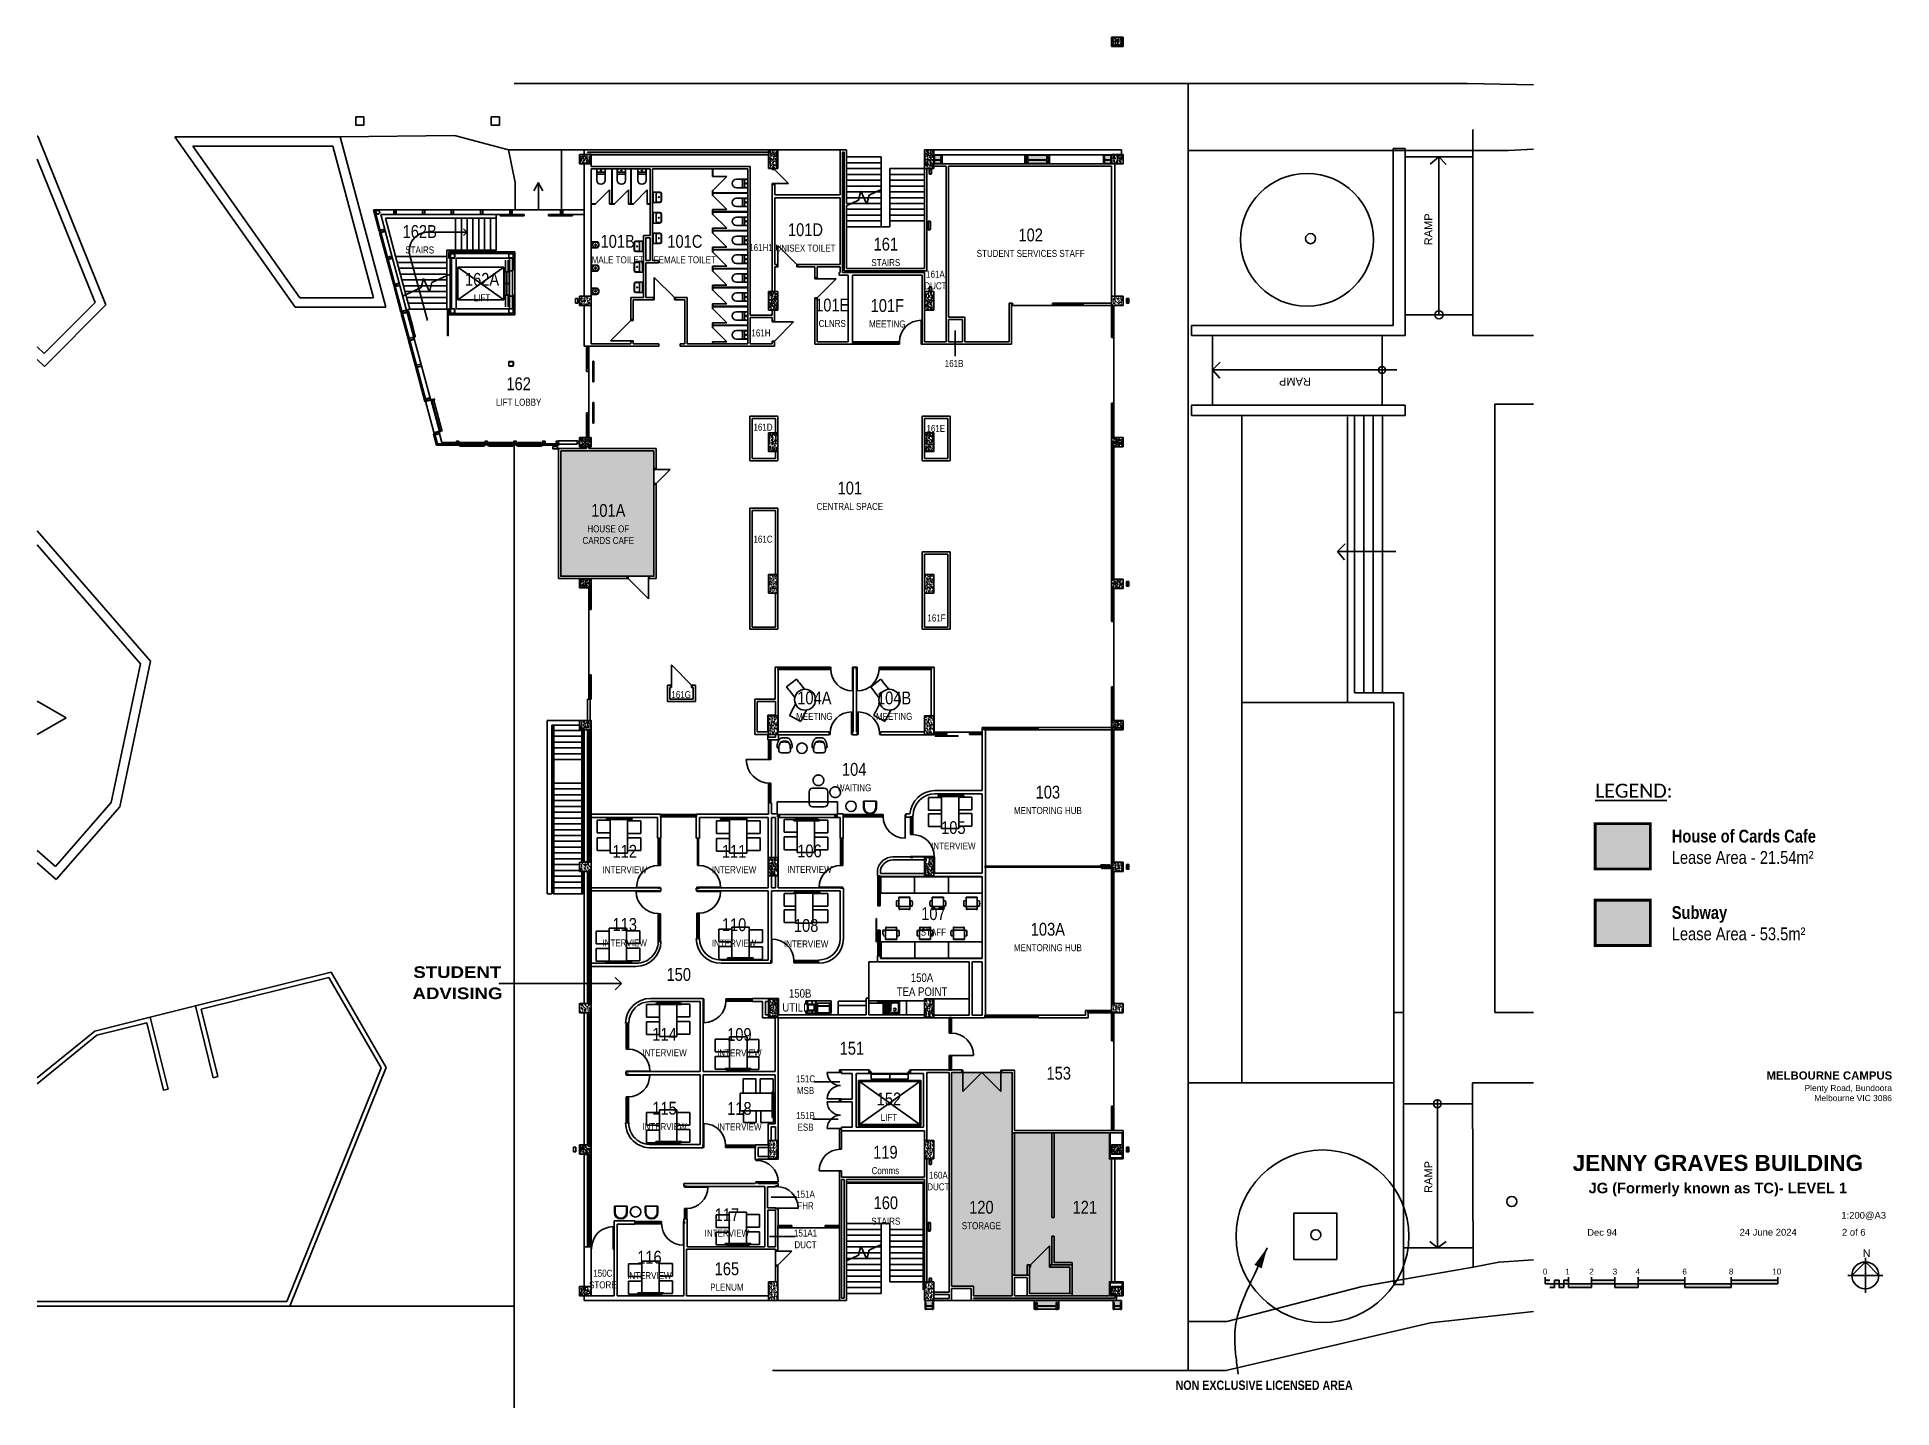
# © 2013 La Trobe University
# Model space of a CAD drawing. Extents: x 76832 to 156531, y -2955 to 55954.
import ezdxf
from ezdxf.enums import TextEntityAlignment as Align

# ---------------------------------------------------------------- set-up
doc = ezdxf.new("R2010")
doc.units = 0
doc.header["$MEASUREMENT"] = 0
for name, color, linetype in [('1', 1, 'CONTINUOUS'), ('2', 4, 'CONTINUOUS'), ('A-Column__Concrete', 7, 'CONTINUOUS'), ('A-Column__Steel', 4, 'CONTINUOUS'), ('A-DOOR', 160, 'CONTINUOUS'), ('A-Equipment', 1, 'CONTINUOUS'), ('A-Furniture', 252, 'CONTINUOUS'), ('A-General', 1, 'CONTINUOUS'), ('A-Hatch__Concrete', 252, 'CONTINUOUS'), ('A-Joinery__Built-In', 2, 'CONTINUOUS'), ('A-STAIRS', 4, 'CONTINUOUS'), ('A-Text__Primary Room', 6, 'CONTINUOUS'), ('A-Text__Secondary Room', 2, 'CONTINUOUS'), ('A-Title Block', 1, 'CONTINUOUS'), ('A-Wall__Brick', 6, 'CONTINUOUS'), ('A-Wall__Partition', 252, 'CONTINUOUS'), ('A-Window', 4, 'CONTINUOUS'), ('H', 251, 'CONTINUOUS'), ('H-Fixtures__Sanitary', 2, 'CONTINUOUS'), ('H-Fixtures__Sink', 4, 'CONTINUOUS'), ('Lease', 7, 'CONTINUOUS'), ('T1', 1, 'CONTINUOUS'), ('T3', 3, 'CONTINUOUS'), ('Title Block', 7, 'CONTINUOUS')]:
    doc.layers.add(name, color=color, linetype=linetype)
doc.layers.add('Lease-Pharmacy', color=7, linetype='CONTINUOUS', true_color=0xffd452)
doc.styles.add('Arial', font='arial.ttf')
doc.styles.add('Arial Bold', font='arialbd.ttf')
doc.styles.add('Arial Narrow', font='ARIALN.TTF', dxfattribs={"height": 750})
doc.styles.add('MtXpl_Arial_Black', font='')
doc.styles.add('ROMANT', font='ROMANS')
doc.styles.get('MtXpl_Arial_Black').set_extended_font_data('Arial Black')
pattern_1 = [(50, (139339.66, 65471.27), (182.18467, -15.9391), [19.05, -209.55]), (355, (139339.66, 65471.27), (-35.2434, 191.05685), [15.24, -167.6406]), (100.45144, (139354.85, 65469.94), (146.94125, 175.11775), [16.19, -178.09024]), (46.1842, (139339.66, 65522.07), (271.07904, -42.0423), [28.575, -314.325]), (96.63556, (139362.25, 65518.57), (237.4041, 247.4261), [24.285, -267.1356]), (351.18415, (139339.66, 65522.07), (237.4041, 247.4261), [22.86, -251.4597]), (21, (139365.06, 65509.37), (151.6144, -102.2652), [19.05, -209.55]), (326, (139365.06, 65509.37), (61.80203, 184.18797), [15.24, -167.64]), (71.45144, (139377.7, 65500.85), (213.4164, 81.92277), [16.19, -178.08994]), (37.5, (139339.665, 65471.27), (3.088603, 84.55504), [0, -165.608, 0, -170.18, 0, -168.275]), (7.5, (139339.665, 65471.27), (66.81966, 100.18057), [0, -97.028, 0, -161.798, 0, -64.135]), (327.5, (139283.02, 65471.27), (135.590595, -5.728744), [0, -63.5, 0, -198.12, 0, -262.89]), (317.5, (139257.62, 65471.27), (148.12918, 25.4265), [0, -82.55, 0, -131.572, 0, -186.69])]

msp = doc.modelspace()

# ---------------------------------------------------------------- texts
at = {"layer": 'A-Text__Primary Room', "attachment_point": 2, "style": 'Arial Narrow'}
for s, insert, char_height, width in [('{\\H0.73333x;162B\\P\\H0.54546x;STAIRS}', (93272, 47873), 750, 5700.07), ('{\\H0.73333x;101D\\P\\H0.54546x;UNISEX TOILET }', (109848, 47951), 750, 2870), ('{\\H0.73333x;101B\\P\\H0.54546x;MALE TOILET}', (101778, 47450), 750, 2870), ('{\\H0.73333x;101C\\P\\H0.54546x;FEMALE TOILET}', (104666, 47450), 750, 2870), ('\\pt1800;161H1{\\H1.21274x; }', (107937, 47061), 300, 5700.07), ('{\\H0.73333x;161\\P\\H0.54546x;STAIRS}', (113300, 47331), 750, 5700.07), ('{\\H0.73333x;102\\P\\H0.54546x;STUDENT SERVICES STAFF}', (119525, 47725), 750, 5533.36), ('{\\H0.73333x;162A\\P\\H0.54546x;LIFT}', (95951, 45817), 750, 5700.07), ('\\pt1800;161A\\PDUCT', (115432, 45914), 300, 5700.07), ('{\\H0.73333x;101E\\P\\H0.54546x;CLNRS}', (110998, 44714), 750, 2870), ('{\\H0.73333x;101F\\P\\H0.54546x;MEETING}', (113365, 44692), 750, 2870), ('\\pt1800;161H{\\H1.21274x; }', (107937, 43389), 300, 5700.07), ('\\pt1800;161B{\\H1.21274x; }', (116234, 42079), 300, 5700.07), ('{\\H0.73333x;162\\P\\H0.54546x;LIFT LOBBY}', (97524, 41330), 750, 2870), ('\\pt1800;161D{\\H1.21274x; }', (108025, 39343), 300, 5700.07), ('\\pt1800;161E{\\H1.21274x; }', (115449, 39286), 300, 5700.07), ('{\\H0.73333x;101\\P\\H0.54546x;CENTRAL SPACE}', (111754, 36850), 750, 2870), ('{\\H0.73333x;101A\\P\\H0.54546x;HOUSE OF CARDS CAFE}', (101375, 35888), 750, 2870), ('\\pt1800;161C{\\H1.24002x; }', (108025, 34528), 300, 5700.07), ('\\pt1800;161F{\\H1.21274x; }', (115479, 31141), 300, 5700.07), ('\\pt1800;161G{\\H1.24002x; }', (104506, 27847), 300, 5700.07), ('{\\H0.73333x;104A\\P\\H0.54546x;MEETING}', (110230, 27830), 750, 2870), ('{\\H0.73333x;104B\\P\\H0.54546x;MEETING}', (113658, 27830), 750, 2870), ('{\\H0.73333x;104\\P\\H0.54546x;WAITING}', (111942, 24761), 750, 2870), ('{\\H0.73333x;103\\P\\H0.54546x;MENTORING HUB}', (120263, 23782), 750, 3339.07), ('{\\H0.73333x;105\\P\\H0.54546x;INTERVIEW}', (116203, 22259), 750, 2870), ('{\\H0.73333x;112\\P\\H0.54546x;INTERVIEW}', (102081, 21240), 750, 2870), ('{\\H0.73333x;111\\P\\H0.54546x;INTERVIEW}', (106781, 21240), 750, 2870), ('{\\H0.73333x;106\\P\\H0.54546x;INTERVIEW}', (110021, 21255), 750, 2870), ('{\\H0.73333x;107\\P\\H0.54546x;STAFF}', (115345, 18561), 750, 2870), ('{\\H0.73333x;113\\P\\H0.54546x;INTERVIEW}', (102081, 18095), 750, 2870), ('{\\H0.73333x;110\\P\\H0.54546x;INTERVIEW}', (106781, 18085), 750, 2870), ('{\\H0.73333x;108\\P\\H0.54546x;INTERVIEW}', (109876, 18050), 750, 2870), ('{\\H0.73333x;103A\\P\\H0.54546x;MENTORING HUB}', (120263, 17889), 750, 3339.07), ('{\\H0.73333x;150\\H1.37181x; }', (104403, 15946), 750, 5700.07), ('\\pt360;150A\\P\\pt2160;TEA POINT', (114856, 15713), 360, 6840.08), ('\\pt360;150B\\P\\pt2160;UTILITY', (109620, 15036), 360, 6840.08), ('{\\H0.73333x;114\\P\\H0.54546x;INTERVIEW}', (103791, 13377), 750, 2870), ('{\\H0.73333x;109\\P\\H0.54546x;INTERVIEW}', (107007, 13367), 750, 2870), ('{\\H0.73333x;151\\H1.37181x; }', (111843, 12777), 750, 5700.07), ('\\pt300;151C\\P\\pt1800;MSB', (109851, 11334), 300, 5700.07), ('{\\H0.73333x;153\\H1.37181x; }', (120730, 11703), 750, 5700.07), ('{\\H0.73333x;152\\P\\H0.54546x;LIFT}', (113434, 10597), 750, 5700.07), ('{\\H0.73333x;115\\P\\H0.54546x;INTERVIEW}', (103791, 10198), 750, 2870), ('{\\H0.73333x;118\\P\\H0.54546x;INTERVIEW}', (107007, 10188), 750, 2870), ('\\pt300;151B\\P\\pt1800;ESB', (109851, 9758), 300, 5700.07), ('{\\H0.73333x;119\\P\\H0.54546x;Comms}', (113282, 8308), 750, 5700.07), ('\\pt300;160A\\P\\pt1800;DUCT', (115558, 7196), 300, 5700.07), ('\\pt300;151A\\P\\pt1800;FHR', (109851, 6379), 300, 5700.07), ('{\\H0.73333x;117\\P\\H0.54546x;INTERVIEW}', (106471, 5621), 750, 2870), ('{\\H0.73333x;160\\P\\H0.54546x;STAIRS}', (113300, 6136), 750, 5700.07), ('{\\H0.73333x;120\\P\\H0.54546x;STORAGE}', (117407, 5942), 750, 3339.07), ('{\\H0.73333x;121\\H1.37181x; }', (121850, 5942), 750, 3339.07), ('\\pt300;151A1\\P\\pt1800;DUCT', (109851, 4707), 300, 5700.07), ('{\\H0.73333x;116\\P\\H0.54546x;INTERVIEW}', (103141, 3796), 750, 2870), ('{\\H0.73333x;165\\P\\H0.54546x;PLENUM}', (106471, 3299), 750, 2870), ('\\pt300;150C\\PSTORE', (101141, 2982), 300, 5700.07)]:
    msp.add_mtext(s, dxfattribs=dict(at, insert=insert, char_height=char_height, width=width))
at = {"layer": 'A-Text__Secondary Room', "style": 'MtXpl_Arial_Black'}
for s, p in [('STUDENT', (93000, 15522)), ('ADVISING', (92964, 14611))]:
    msp.add_text(s, height=500, dxfattribs=at).set_placement(p)
at = {"layer": 'A-Title Block', "insert": (149025, 11505), "char_height": 500, "attachment_point": 1, "style": 'Arial'}
msp.add_mtext_dynamic_manual_height_columns('\\pi2116.43626;{\\fArial|b1|i0|c0|p34;\\H0.69999x;\\C7;MELBOURNE CAMPUS\\P\\pi3751.15766;\\fArial|b0|i0|c0|p34;\\H0.74287x;\\C251;\\c6513507;Plenty Road, Bundoora \\P\\pi4175.56549;Melbourne VIC 3086}', width=7463.53, gutter_width=10, heights=[0], dxfattribs=at)
at = {"layer": 'Lease', "insert": (125752, -1779), "char_height": 400, "width": 7935.12, "attachment_point": 1, "style": 'Arial'}
msp.add_mtext('{\\fArial Narrow|b1|i0|c0|p34;NON EXCLUSIVE LICENSED AREA}', dxfattribs=at)
at = {"layer": 'Lease-Pharmacy', "color": 7, "char_height": 550, "width": 21307.98, "attachment_point": 1, "style": 'Arial'}
for s, insert in [('{\\fArial Narrow|b1|i0|c0|p34;House of Cards Cafe\\P\\fArial Narrow|b0|i0|c0|p34;Lease Area - 21.54m²}', (147072, 21892)), ('{\\fArial Narrow|b1|i0|c0|p34;Subway\\P\\fArial Narrow|b0|i0|c0|p34;Lease Area - 53.5m²}', (147072, 18608))]:
    msp.add_mtext(s, dxfattribs=dict(at, insert=insert))
at = {"layer": 'T1', "style": 'Arial'}
for rotation, p in [(90, (136782, 47006)), (180, (131567, 41318)), (90, (136782, 6284))]:
    msp.add_text('RAMP', height=340, rotation=rotation, dxfattribs=at).set_placement(p)
at = {"layer": 'T3', "insert": (143778, 23868), "char_height": 600, "width": 4564.8, "attachment_point": 1, "style": 'Arial'}
msp.add_mtext('{\\fCalibri|b0|i0|c0|p34;\\LLEGEND\\l:}', dxfattribs=at)
at = {"layer": 'Title Block', "insert": (155279, 3859), "char_height": 328, "width": 3202.03, "attachment_point": 1, "style": 'Arial'}
msp.add_mtext('N', dxfattribs=at)

# ---------------------------------------------------------------- blocks, each defined once
blk = doc.blocks.new('Title Attribute- SK (Final)')
at = {"layer": 'Title Block', "style": 'Arial Bold', "flags": 4}
for tag, height, p in [('BUILDING_NAME', 693, (238537, -101407)), ('BUILDING_MODULE_&_LEVEL', 450, (238537, -102486))]:
    blk.add_attdef(tag, text='', height=height, dxfattribs=at).set_placement(p, align=Align.MIDDLE_CENTER)
at = {"layer": 'Title Block', "style": 'Arial', "flags": 4}
for tag, p in [('DRAWING.NO.', (232923, -103804)), ('1:200@A3', (243845, -103804)), ('M.Y', (232924, -104539)), ('DD.MM.YY', (239473, -104529)), ('SHEET_NO', (243871, -104529))]:
    blk.add_attdef(tag, p, '', height=290, dxfattribs=at)
at = {"layer": 'Title Block', "style": 'Arial'}
blk.add_attdef('COPYRIGHT', (230990, -109464), '', height=290, dxfattribs=at)
blk = doc.blocks.new('A$C567439FE')
at = {"layer": 'Title Block'}
h = blk.add_hatch(color=7, dxfattribs=at)
h.dxf.hatch_style = 1
h.paths.add_polyline_path([(98, 318), (98, 159), (301, 159), (301, 318)])
h.paths.add_polyline_path([(501, 159), (301, 159), (301, 0), (501, 0)])
h.paths.add_polyline_path([(701, 318), (501, 318), (501, 159), (701, 159)])
h.paths.add_polyline_path([(701, 159), (701, 0), (901, 0), (901, 159)])
h.paths.add_polyline_path([(1098, 159), (1098, 318), (901, 318), (901, 159)])
h.paths.add_polyline_path([(1098, 159), (1098, 0), (2098, 0), (2098, 159)])
h.paths.add_polyline_path([(3098, 159), (3098, 318), (2098, 318), (2098, 159)])
h.paths.add_polyline_path([(3098, 159), (3098, 0), (4098, 0), (4098, 159)])
h.paths.add_polyline_path([(6098, 159), (6098, 318), (4098, 318), (4098, 159)])
h.paths.add_polyline_path([(6098, 159), (6098, 0), (8098, 0), (8098, 159)])
h.paths.add_polyline_path([(10098, 159), (10098, 318), (8098, 318), (8098, 159)])
for p, q in [((98, 159), (98, 453)), ((98, 318), (301, 318)), ((301, 0), (501, 0)), ((501, 318), (701, 318)), ((501, 0), (501, 318)), ((701, 0), (701, 318)), ((701, 0), (901, 0)), ((901, 318), (1098, 318)), ((901, 0), (901, 318)), ((1098, 0), (1098, 453)), ((1098, 0), (2098, 0)), ((2098, 0), (2098, 453)), ((2098, 318), (3098, 318)), ((3098, 0), (3098, 453)), ((3098, 0), (4098, 0)), ((4098, 0), (4098, 453)), ((4098, 318), (6098, 318)), ((6098, 0), (6098, 453)), ((6098, 0), (8098, 0)), ((8098, 0), (8098, 453)), ((8098, 318), (10098, 318)), ((10098, 159), (10098, 453))]:
    blk.add_line(p, q, dxfattribs=at)
at = {"layer": 'Title Block', "color": 1}
blk.add_line((98, 159), (10098, 159), dxfattribs=at)
at = {"layer": 'Title Block', "char_height": 250, "width": 155.52, "attachment_point": 2, "style": 'ROMANT'}
for s, insert in [('{\\fArial|b0|i0|c0|p34;0}', (100, 813)), ('{\\fArial|b0|i0|c0|p34;1}', (1065, 813)), ('{\\fArial|b0|i0|c0|p34;2}', (2094, 813)), ('{\\fArial|b0|i0|c0|p34;3}', (3100, 813)), ('{\\fArial|b0|i0|c0|p34;4}', (4083, 813)), ('{\\fArial|b0|i0|c0|p34;6}', (6094, 813)), ('{\\fArial|b0|i0|c0|p34;8}', (8094, 813)), ('{\\fArial|b0|i0|c0|p34;10}', (10054, 813))]:
    blk.add_mtext(s, dxfattribs=dict(at, insert=insert))
blk = doc.blocks.new('A$C3E835662')
at = {"layer": 'Title Block', "color": 1}
for p, q in [((618, 0), (618, 1236)), ((0, 617), (1236, 617))]:
    blk.add_line(p, q, dxfattribs=at)
blk.add_circle((618, 618), 476, dxfattribs=at)

# ---------------------------------------------------------------- hatches: boundary and pattern name
at = {"layer": 'A-Column__Steel'}
h = msp.add_hatch(color=256, dxfattribs=at)
h.paths.add_polyline_path([(115216, 47708), (115214, 48028), (115208, 48042), (115200, 48047), (115198, 48048), (115128, 48045), (115123, 48040), (115118, 48028), (115116, 48014), (115118, 47693), (115124, 47681), (115132, 47675), (115134, 47675), (115202, 47676), (115208, 47681), (115214, 47693), (115216, 47705)])
h.paths.add_polyline_path([(115207, 48014), (115205, 47698), (115200, 47692), (115198, 47692), (115130, 47693), (115127, 47699), (115125, 47708), (115127, 48025), (115132, 48030), (115134, 48031), (115202, 48029), (115206, 48023), (115207, 48017)])
h = msp.add_hatch(color=256, dxfattribs=at)
h.paths.add_polyline_path([(115266, 45041), (115266, 45205), (115261, 45218), (115248, 45223), (115184, 45223), (115171, 45218), (115166, 45205), (115166, 45041), (115171, 45028), (115184, 45023), (115248, 45023), (115261, 45028)])
h.paths.add_polyline_path([(115257, 45041), (115254, 45035), (115248, 45032), (115184, 45032), (115178, 45035), (115175, 45041), (115175, 45205), (115178, 45211), (115184, 45214), (115248, 45214), (115254, 45211), (115257, 45205)])
at = {"layer": 'A-DOOR'}
h = msp.add_hatch(color=256, dxfattribs=at)
h.paths.add_polyline_path([(122966, 20267), (122964, 20266), (122963, 20247), (122950, 20229), (122934, 20222), (122915, 20225), (122899, 20237), (122893, 20257), (122896, 20275), (122895, 20275), (122891, 20256), (122898, 20236), (122914, 20223), (122935, 20221), (122953, 20229), (122965, 20247), (122966, 20267)])
h.paths.add_polyline_path([(122928, 20349), (122922, 20368), (122907, 20382), (122889, 20387), (122869, 20382), (122854, 20367), (122849, 20349), (122857, 20322), (122859, 20322), (122853, 20337), (122851, 20349), (122856, 20367), (122870, 20381), (122889, 20385), (122908, 20380), (122922, 20363), (122927, 20349), (122923, 20330), (122927, 20342), (122928, 20349)])
h.paths.add_polyline_path([(122877, 20235), (122859, 20223), (122867, 20225)])
h.paths.add_polyline_path([(122885, 20254), (122879, 20237), (122881, 20239), (122882, 20244)])
h.paths.add_polyline_path([(122887, 20257), (122879, 20282), (122881, 20275), (122886, 20256)])
h.paths.add_polyline_path([(122838, 20223), (122820, 20235), (122830, 20225)])
h.paths.add_polyline_path([(122859, 20223), (122844, 20222), (122849, 20220), (122854, 20222)])
h.paths.add_polyline_path([(122848, 20349), (122842, 20368), (122827, 20382), (122808, 20387), (122789, 20382), (122774, 20367), (122769, 20349), (122777, 20322), (122779, 20322), (122773, 20337), (122770, 20349), (122776, 20367), (122790, 20381), (122808, 20385), (122828, 20380), (122842, 20363), (122847, 20349), (122843, 20330), (122847, 20342), (122848, 20349)])
h.paths.add_polyline_path([(122812, 20254), (122816, 20239), (122820, 20235), (122815, 20249)])
h.paths.add_polyline_path([(122821, 20284), (122819, 20284), (122814, 20275), (122816, 20275)])
h.paths.add_polyline_path([(122796, 20235), (122779, 20223), (122787, 20225)])
h.paths.add_polyline_path([(122805, 20254), (122796, 20235), (122801, 20239), (122802, 20244)])
h.paths.add_polyline_path([(122806, 20257), (122801, 20279), (122801, 20275), (122805, 20254)])
h.paths.add_polyline_path([(122758, 20223), (122740, 20235), (122750, 20225)])
h.paths.add_polyline_path([(122779, 20223), (122762, 20222), (122768, 20220), (122774, 20222)])
h.paths.add_polyline_path([(122768, 20349), (122762, 20368), (122747, 20382), (122728, 20387), (122709, 20382), (122694, 20367), (122689, 20349), (122697, 20322), (122698, 20322), (122693, 20337), (122690, 20349), (122696, 20367), (122710, 20381), (122728, 20385), (122748, 20380), (122762, 20363), (122766, 20349), (122762, 20330), (122766, 20342), (122768, 20349)])
h.paths.add_polyline_path([(122732, 20254), (122736, 20239), (122740, 20235), (122734, 20249)])
h.paths.add_polyline_path([(122740, 20284), (122739, 20284), (122734, 20275), (122736, 20275)])
h.paths.add_polyline_path([(122716, 20235), (122699, 20223), (122707, 20225)])
h.paths.add_polyline_path([(122724, 20254), (122716, 20235), (122721, 20239), (122722, 20244)])
h.paths.add_polyline_path([(122726, 20257), (122721, 20279), (122721, 20275), (122724, 20254)])
h.paths.add_polyline_path([(122678, 20223), (122660, 20235), (122674, 20224)])
h.paths.add_polyline_path([(122699, 20223), (122684, 20222), (122688, 20220), (122694, 20222)])
h.paths.add_polyline_path([(122688, 20349), (122682, 20368), (122667, 20382), (122648, 20387), (122629, 20382), (122614, 20367), (122608, 20349), (122616, 20322), (122618, 20322), (122613, 20337), (122610, 20350), (122616, 20367), (122630, 20381), (122648, 20385), (122667, 20380), (122682, 20363), (122686, 20349), (122682, 20330), (122686, 20342), (122688, 20349)])
h.paths.add_polyline_path([(122652, 20254), (122656, 20239), (122660, 20235), (122654, 20249)])
h.paths.add_polyline_path([(122660, 20284), (122658, 20284), (122654, 20275), (122656, 20275)])
h.paths.add_polyline_path([(122636, 20235), (122619, 20223), (122627, 20225)])
h.paths.add_polyline_path([(122644, 20254), (122636, 20235), (122641, 20239), (122642, 20244)])
h.paths.add_polyline_path([(122646, 20257), (122641, 20279), (122641, 20275), (122644, 20254)])
h.paths.add_polyline_path([(122597, 20223), (122580, 20235), (122589, 20225)])
h.paths.add_polyline_path([(122619, 20223), (122603, 20222), (122608, 20220), (122614, 20222)])
h.paths.add_polyline_path([(122608, 20350), (122601, 20370), (122584, 20383), (122564, 20387), (122545, 20379), (122531, 20363), (122529, 20343), (122530, 20343), (122534, 20363), (122549, 20379), (122564, 20385), (122585, 20381), (122601, 20365), (122606, 20350), (122602, 20330), (122606, 20342), (122608, 20350)])
h.paths.add_polyline_path([(122572, 20254), (122576, 20239), (122580, 20235), (122574, 20249)])
h.paths.add_polyline_path([(122580, 20284), (122578, 20284), (122574, 20275), (122576, 20275)])
at = {"layer": 'A-Hatch__Concrete'}
h = msp.add_hatch(dxfattribs=at)
h.set_pattern_fill('AR-CONC', color=256, style=0)
h.set_pattern_definition(pattern_1)
h.paths.add_polyline_path([(123496, 55954), (122996, 55954), (122996, 55554), (123496, 55554)])
h = msp.add_hatch(dxfattribs=at)
h.set_pattern_fill('AR-CONC', color=256, style=0)
h.set_pattern_definition(pattern_1)
h.paths.add_polyline_path([(108666, 50303), (108666, 51103), (108266, 51103), (108266, 50303), (108521, 50303)])
h = msp.add_hatch(dxfattribs=at)
h.set_pattern_fill('AR-CONC', color=256, style=0)
h.set_pattern_definition(pattern_1)
h.paths.add_polyline_path([(115366, 50303), (115366, 51103), (114966, 51103), (114966, 50303), (115221, 50303)])
h = msp.add_hatch(dxfattribs=at)
h.set_pattern_fill('AR-CONC', color=256, style=0)
h.set_pattern_definition(pattern_1)
h.paths.add_polyline_path([(100636, 50903), (100136, 50903), (100136, 50503), (100636, 50503)])
h = msp.add_hatch(dxfattribs=at)
h.set_pattern_fill('AR-CONC', color=256, style=0)
h.set_pattern_definition(pattern_1)
h.paths.add_polyline_path([(122996, 50525), (122996, 50875), (122659, 50875), (122659, 50525), (122919, 50525)])
h.paths.add_polyline_path([(120334, 50525), (120334, 50875), (119275, 50875), (119275, 50525), (120278, 50525)])
h.paths.add_polyline_path([(115727, 50525), (115727, 50875), (115366, 50875), (115366, 50525), (115479, 50525)])
h = msp.add_hatch(dxfattribs=at)
h.set_pattern_fill('AR-CONC', color=256, style=0)
h.set_pattern_definition(pattern_1)
h.paths.add_polyline_path([(123496, 50903), (122996, 50903), (122996, 50503), (123496, 50503)])
h = msp.add_hatch(dxfattribs=at)
h.set_pattern_fill('AR-CONC', color=256, style=0)
h.set_pattern_definition(pattern_1)
h.paths.add_polyline_path([(100636, 44823), (100136, 44823), (100136, 44423), (100636, 44423)])
h = msp.add_hatch(dxfattribs=at)
h.set_pattern_fill('AR-CONC', color=256, style=0)
h.set_pattern_definition(pattern_1)
h.paths.add_polyline_path([(108666, 44323), (108666, 45023), (108266, 45023), (108266, 44223), (108666, 44223)])
h = msp.add_hatch(dxfattribs=at)
h.set_pattern_fill('AR-CONC', color=256, style=0)
h.set_pattern_definition(pattern_1)
h.paths.add_polyline_path([(115366, 44323), (115366, 45023), (114966, 45023), (114966, 44223), (115366, 44223)])
h = msp.add_hatch(dxfattribs=at)
h.set_pattern_fill('AR-CONC', color=256, style=0)
h.set_pattern_definition(pattern_1)
h.paths.add_polyline_path([(123496, 44823), (122996, 44823), (122996, 44423), (123496, 44423)])
h = msp.add_hatch(dxfattribs=at)
h.set_pattern_fill('AR-CONC', color=256, style=0)
h.set_pattern_definition(pattern_1)
h.paths.add_polyline_path([(123736, 44523), (123736, 44723), (123636, 44723), (123636, 44523), (123701, 44523)])
h = msp.add_hatch(dxfattribs=at)
h.set_pattern_fill('AR-CONC', color=256, style=0)
h.set_pattern_definition(pattern_1)
h.paths.add_polyline_path([(100636, 38743), (100136, 38743), (100136, 38343), (100636, 38343)])
h = msp.add_hatch(dxfattribs=at)
h.set_pattern_fill('AR-CONC', color=256, style=0)
h.set_pattern_definition(pattern_1)
h.paths.add_polyline_path([(108666, 38243), (108666, 38943), (108266, 38943), (108266, 38143), (108666, 38143)])
h = msp.add_hatch(dxfattribs=at)
h.set_pattern_fill('AR-CONC', color=256, style=0)
h.set_pattern_definition(pattern_1)
h.paths.add_polyline_path([(115366, 38243), (115366, 38943), (114966, 38943), (114966, 38143), (115366, 38143)])
h = msp.add_hatch(dxfattribs=at)
h.set_pattern_fill('AR-CONC', color=256, style=0)
h.set_pattern_definition(pattern_1)
h.paths.add_polyline_path([(123496, 38743), (122996, 38743), (122996, 38343), (123496, 38343)])
h = msp.add_hatch(dxfattribs=at)
h.set_pattern_fill('AR-CONC', color=256, style=0)
h.set_pattern_definition(pattern_1)
h.paths.add_polyline_path([(100636, 32682), (100136, 32682), (100136, 32282), (100636, 32282)])
h = msp.add_hatch(dxfattribs=at)
h.set_pattern_fill('AR-CONC', color=256, style=0)
h.set_pattern_definition(pattern_1)
h.paths.add_polyline_path([(108666, 32764), (108666, 32863), (108266, 32863), (108266, 32063), (108666, 32063)])
h = msp.add_hatch(dxfattribs=at)
h.set_pattern_fill('AR-CONC', color=256, style=0)
h.set_pattern_definition(pattern_1)
h.paths.add_polyline_path([(115366, 32764), (115366, 32863), (114966, 32863), (114966, 32063), (115366, 32063)])
h = msp.add_hatch(dxfattribs=at)
h.set_pattern_fill('AR-CONC', color=256, style=0)
h.set_pattern_definition(pattern_1)
h.paths.add_polyline_path([(123496, 32663), (122996, 32663), (122996, 32263), (123496, 32263)])
h = msp.add_hatch(dxfattribs=at)
h.set_pattern_fill('AR-CONC', color=256, style=0)
h.set_pattern_definition(pattern_1)
h.paths.add_polyline_path([(123736, 32363), (123736, 32563), (123636, 32563), (123636, 32363), (123701, 32363)])
h = msp.add_hatch(dxfattribs=at)
h.set_pattern_fill('AR-CONC', color=256, style=0)
h.set_pattern_definition(pattern_1)
h.paths.add_polyline_path([(100636, 26583), (100136, 26583), (100136, 26183), (100636, 26183)])
h = msp.add_hatch(dxfattribs=at)
h.set_pattern_fill('AR-CONC', color=256, style=0)
h.set_pattern_definition(pattern_1)
h.paths.add_polyline_path([(108666, 25989), (108666, 26783), (108266, 26783), (108266, 25983), (108666, 25984)])
h = msp.add_hatch(dxfattribs=at)
h.set_pattern_fill('AR-CONC', color=256, style=0)
h.set_pattern_definition(pattern_1)
h.paths.add_polyline_path([(115366, 26083), (115366, 26783), (114966, 26783), (114966, 25983), (115366, 25983), (115366, 26078)])
h = msp.add_hatch(dxfattribs=at)
h.set_pattern_fill('AR-CONC', color=256, style=0)
h.set_pattern_definition(pattern_1)
h.paths.add_polyline_path([(123496, 26583), (122996, 26583), (122996, 26183), (123496, 26183)])
h = msp.add_hatch(dxfattribs=at)
h.set_pattern_fill('AR-CONC', color=256, style=0)
h.set_pattern_definition(pattern_1)
h.paths.add_polyline_path([(100636, 20503), (100136, 20503), (100136, 20103), (100636, 20103)])
h = msp.add_hatch(dxfattribs=at)
h.set_pattern_fill('AR-CONC', color=256, style=0)
h.set_pattern_definition(pattern_1)
h.paths.add_polyline_path([(108666, 20604), (108666, 20703), (108266, 20703), (108266, 19903), (108666, 19903)])
h = msp.add_hatch(dxfattribs=at)
h.set_pattern_fill('AR-CONC', color=256, style=0)
h.set_pattern_definition(pattern_1)
h.paths.add_polyline_path([(115366, 20604), (115366, 20703), (114966, 20703), (114966, 19903), (115366, 19903)])
h = msp.add_hatch(dxfattribs=at)
h.set_pattern_fill('AR-CONC', color=256, style=0)
h.set_pattern_definition(pattern_1)
h.paths.add_polyline_path([(123496, 20189), (123496, 20503), (122996, 20503), (122996, 20103), (123496, 20103)])
h = msp.add_hatch(dxfattribs=at)
h.set_pattern_fill('AR-CONC', color=256, style=0)
h.set_pattern_definition(pattern_1)
h.paths.add_polyline_path([(123736, 20203), (123736, 20403), (123636, 20403), (123636, 20203), (123701, 20203)])
h = msp.add_hatch(dxfattribs=at)
h.set_pattern_fill('AR-CONC', color=256, style=0)
h.set_pattern_definition(pattern_1)
h.paths.add_polyline_path([(100636, 14423), (100136, 14423), (100136, 14023), (100636, 14023)])
h = msp.add_hatch(dxfattribs=at)
h.set_pattern_fill('AR-CONC', color=256, style=0)
h.set_pattern_definition(pattern_1)
h.paths.add_polyline_path([(108666, 13923), (108666, 14623), (108266, 14623), (108266, 13823), (108666, 13823)])
h = msp.add_hatch(dxfattribs=at)
h.set_pattern_fill('AR-CONC', color=256, style=0)
h.set_pattern_definition(pattern_1)
h.paths.add_polyline_path([(115366, 13823), (115366, 14623), (114966, 14623), (114966, 13823), (115179, 13823)])
h = msp.add_hatch(dxfattribs=at)
h.set_pattern_fill('AR-CONC', color=256, style=0)
h.set_pattern_definition(pattern_1)
h.paths.add_polyline_path([(123496, 14423), (122996, 14423), (122996, 14023), (123496, 14023)])
h = msp.add_hatch(dxfattribs=at)
h.set_pattern_fill('AR-CONC', color=256, style=0)
h.set_pattern_definition(pattern_1)
h.paths.add_polyline_path([(100636, 8343), (100136, 8343), (100136, 7943), (100636, 7943)])
h = msp.add_hatch(dxfattribs=at)
h.set_pattern_fill('AR-CONC', color=256, style=0)
h.set_pattern_definition(pattern_1)
h.paths.add_polyline_path([(108666, 7843), (108666, 8543), (108266, 8543), (108266, 7743), (108666, 7743)])
h = msp.add_hatch(dxfattribs=at)
h.set_pattern_fill('AR-CONC', color=256, style=0)
h.set_pattern_definition(pattern_1)
h.paths.add_polyline_path([(115366, 7843), (115366, 8543), (114966, 8543), (114966, 7743), (115366, 7743)])
h = msp.add_hatch(dxfattribs=at)
h.set_pattern_fill('AR-CONC', color=256, style=0)
h.set_pattern_definition(pattern_1)
h.paths.add_polyline_path([(123496, 8343), (122996, 8343), (122996, 7943), (123496, 7943)])
h = msp.add_hatch(dxfattribs=at)
h.set_pattern_fill('AR-CONC', color=256, style=0)
h.set_pattern_definition(pattern_1)
h.paths.add_polyline_path([(123736, 8243), (123636, 8243), (123636, 8043), (123736, 8043)])
h = msp.add_hatch(dxfattribs=at)
h.set_pattern_fill('AR-CONC', color=256, style=0)
h.set_pattern_definition(pattern_1)
h.paths.add_polyline_path([(108666, 1863), (108666, 2463), (108266, 2463), (108266, 1663), (108666, 1663)])
h = msp.add_hatch(dxfattribs=at)
h.set_pattern_fill('AR-CONC', color=256, style=0)
h.set_pattern_definition(pattern_1)
h.paths.add_polyline_path([(115366, 1763), (115366, 2463), (114966, 2463), (114966, 1663), (115366, 1663)])
h = msp.add_hatch(dxfattribs=at)
h.set_pattern_fill('AR-CONC', color=256, style=0)
h.set_pattern_definition(pattern_1)
h.paths.add_polyline_path([(100636, 2263), (100136, 2263), (100136, 1863), (100636, 1863)])
h = msp.add_hatch(dxfattribs=at)
h.set_pattern_fill('AR-CONC', color=256, style=0)
h.set_pattern_definition(pattern_1)
h.paths.add_polyline_path([(123427, 1282), (123427, 1661), (123066, 1661), (123066, 1282), (123337, 1282)])
h.paths.add_polyline_path([(120737, 1577), (120737, 1661), (119677, 1661), (119677, 1282), (120737, 1282), (120737, 1384)])
h.paths.add_polyline_path([(115347, 1282), (115347, 1661), (114986, 1661), (114986, 1282)])
h = msp.add_hatch(dxfattribs=at)
h.set_pattern_fill('AR-CONC', color=256, style=0)
h.set_pattern_definition(pattern_1)
h.paths.add_polyline_path([(123496, 2263), (122996, 2263), (122996, 1863), (123496, 1863)])
at = {"layer": 'A-Wall__Brick'}
h = msp.add_hatch(dxfattribs=at)
h.set_pattern_fill('ANSI32', color=256, scale=16, style=0)
h.set_pattern_definition([(45, (139339.66, 65471.27), (-107.76307, 107.76307), []), (45, (139411.5, 65471.27), (-107.76307, 107.76307), [])])
h.paths.add_polyline_path([(123211, 1763), (123211, 1863), (123121, 1863), (123121, 1663), (123211, 1663), (123211, 1753)])
at = {"layer": 'Lease-Pharmacy'}
h = msp.add_hatch(color=256, dxfattribs=at)
h.dxf.hatch_style = 1
h.paths.add_polyline_path([(99336, 38168), (103336, 38168), (103336, 32782), (99336, 32782)])
h = msp.add_hatch(color=256, dxfattribs=at)
h.dxf.hatch_style = 1
h.paths.add_polyline_path([(143778, 22152), (143778, 20205), (146153, 20205), (146153, 22152)])
at = {"layer": 'Lease-Pharmacy', "true_color": 0xff7f7f}
h = msp.add_hatch(color=11, dxfattribs=at)
h.dxf.hatch_style = 1
h.paths.add_polyline_path([(143778, 18867), (143778, 16920), (146153, 16920), (146153, 18867)])
h = msp.add_hatch(color=11, dxfattribs=at)
h.dxf.hatch_style = 1
h.paths.add_polyline_path([(122996, 7748), (122906, 7748), (122906, 8863), (118726, 8863), (118726, 11463), (116126, 11463), (116126, 2283), (117066, 2283), (117066, 1863), (118726, 1863), (118726, 2743), (119472, 2743), (119472, 1963), (121307, 1963), (121307, 1863), (122906, 1863), (122906, 2463), (122996, 2463)])

# ---------------------------------------------------------------- linework, layer by layer
at = {"layer": '1'}
for p, q in [((138518, 43134), (138518, 51988)), ((135617, 50810), (138518, 50810)), ((137067, 50810), (136694, 50496)), ((137067, 44017), (137067, 50810)), ((137067, 50810), (137377, 50480)), ((135617, 44017), (138518, 44017)), ((127342, 40138), (127342, 43125)), ((134626, 40138), (134626, 43125)), ((138518, 43134), (141129, 43134)), ((127342, 41649), (127671, 41986)), ((135260, 41649), (127342, 41649)), ((127342, 41649), (127650, 41299)), ((139468, 14043), (139468, 40181)), ((139468, 40181), (141129, 40181)), ((128604, 11020), (128604, 39697)), ((133135, 27362), (133135, 39638)), ((133442, 27772), (133442, 39697)), ((133842, 27772), (133842, 39697)), ((134242, 27772), (134242, 39697)), ((134642, 27772), (134642, 39697)), ((132703, 33844), (133032, 34182)), ((135221, 33844), (132703, 33844)), ((132703, 33844), (133011, 33495)), ((135129, 27362), (128604, 27362)), ((135538, 27772), (133442, 27772)), ((135129, 14034), (135129, 27362)), ((135538, 14034), (135538, 27772)), ((139468, 14043), (141129, 14043)), ((138545, 3091), (138512, 11018)), ((138512, 11018), (141129, 11018)), ((135538, 10115), (138516, 10115)), ((137000, 10311), (137000, 3930)), ((137000, 3930), (136673, 4202)), ((137000, 3930), (137381, 4202)), ((135538, 3930), (138542, 3930))]:
    msp.add_line(p, q, dxfattribs=at)
for points in [[(126296, 53958), (138276, 53958), (141129, 53900)], [(141129, 51142), (140057, 51087), (126296, 51087)], [(126296, 760), (127949, 760), (133762, 2263), (138545, 3091), (139641, 3309), (141129, 3411)], [(126296, -1352), (127917, -1352), (136702, 695), (141129, 1189)]]:
    msp.add_lwpolyline(points, dxfattribs=at)
msp.add_lwpolyline([(130834, 3424), (130834, 5419), (132675, 5419), (132675, 3424)], close=True, dxfattribs=at)
for centre, radius in [((137067, 44017), 177), ((134626, 41649), 149), ((137000, 10115), 169)]:
    msp.add_circle(centre, radius, dxfattribs=at)
at = {"layer": '2'}
for p, q in [((97336, 53958), (126296, 53958)), ((126296, 53958), (126296, -1352)), ((135098, 51171), (135098, 43566)), ((135098, 51171), (135617, 51171)), ((135617, 43125), (135617, 51171)), ((135098, 43566), (126431, 43566)), ((126431, 43125), (126431, 43566)), ((135617, 43125), (126431, 43125)), ((135617, 40138), (126431, 40138)), ((126431, 39697), (126431, 40138)), ((135617, 39697), (135617, 40138)), ((135617, 39697), (126431, 39697)), ((135129, 2350), (135129, 14034)), ((135129, 14034), (135538, 14034)), ((135538, 2350), (135538, 14034)), ((135129, 2350), (135538, 2350)), ((126296, -1352), (108436, -1352))]:
    msp.add_line(p, q, dxfattribs=at)
at = {"layer": 'A-Column__Concrete'}
for p, q in [((122996, 55954), (122996, 55554)), ((123496, 55954), (122996, 55954)), ((122996, 55954), (122996, 55554)), ((123496, 55954), (122996, 55954)), ((123496, 55554), (123496, 55954)), ((123496, 55554), (123496, 55954)), ((122996, 55554), (123496, 55554)), ((122996, 55554), (123496, 55554)), ((90876, 52523), (90526, 52523)), ((90526, 52523), (90526, 52173)), ((90526, 52173), (90876, 52173)), ((90876, 52173), (90876, 52523)), ((96701, 52523), (96345, 52523)), ((96345, 52523), (96345, 52173)), ((96345, 52173), (96701, 52173)), ((96701, 52173), (96701, 52523)), ((108666, 51103), (108266, 51103)), ((108266, 51103), (108266, 50303)), ((108666, 51103), (108266, 51103)), ((108266, 51103), (108266, 50303)), ((108666, 50303), (108666, 51103)), ((108666, 50303), (108666, 51103)), ((115366, 51103), (114966, 51103)), ((114966, 51103), (114966, 50303)), ((115366, 51103), (114966, 51103)), ((114966, 51103), (114966, 50303)), ((115366, 50303), (115366, 51103)), ((115366, 50303), (115366, 51103)), ((100136, 50503), (100136, 50903)), ((100136, 50903), (100391, 50903)), ((100336, 50503), (100136, 50503)), ((100336, 50503), (100636, 50503)), ((100636, 50903), (100391, 50903)), ((100636, 50503), (100636, 50903)), ((108266, 50303), (108666, 50303)), ((108266, 50303), (108666, 50303)), ((114966, 50303), (115366, 50303)), ((114966, 50303), (115366, 50303)), ((115727, 50875), (115366, 50875)), ((115366, 50525), (115727, 50525)), ((115727, 50525), (115727, 50875)), ((120334, 50875), (119275, 50875)), ((119275, 50875), (119275, 50525)), ((119275, 50525), (120334, 50525)), ((120334, 50525), (120334, 50875)), ((122996, 50875), (122659, 50875)), ((122659, 50875), (122659, 50525)), ((122659, 50525), (122996, 50525)), ((122996, 50903), (122996, 50503)), ((123496, 50903), (122996, 50903)), ((122996, 50503), (123496, 50503)), ((123496, 50503), (123496, 50903)), ((92161, 48351), (92161, 48506)), ((92170, 48506), (92170, 48351)), ((92239, 48519), (92184, 48519)), ((92184, 48337), (92239, 48337)), ((92239, 48328), (92184, 48328)), ((92252, 48351), (92252, 48506)), ((92261, 48506), (92261, 48351)), ((93396, 48351), (93396, 48506)), ((93405, 48506), (93405, 48351)), ((93474, 48519), (93419, 48519)), ((93419, 48337), (93474, 48337)), ((93474, 48328), (93419, 48328)), ((93487, 48351), (93487, 48506)), ((93496, 48506), (93496, 48351)), ((94631, 48351), (94631, 48506)), ((94640, 48506), (94640, 48351)), ((94709, 48519), (94654, 48519)), ((94654, 48337), (94709, 48337)), ((94709, 48328), (94654, 48328)), ((94722, 48351), (94722, 48506)), ((94731, 48506), (94731, 48351)), ((95889, 48351), (95889, 48506)), ((95898, 48506), (95898, 48351)), ((95966, 48519), (95911, 48519)), ((95911, 48337), (95966, 48337)), ((95966, 48328), (95911, 48328)), ((95980, 48351), (95980, 48506)), ((95989, 48506), (95989, 48351)), ((97146, 48351), (97146, 48506)), ((97155, 48506), (97155, 48351)), ((97224, 48519), (97169, 48519)), ((97169, 48337), (97224, 48337)), ((97224, 48328), (97169, 48328)), ((97237, 48351), (97237, 48506)), ((97246, 48506), (97246, 48351)), ((99322, 48506), (99322, 48351)), ((99331, 48351), (99331, 48506)), ((99345, 48519), (99400, 48519)), ((99400, 48337), (99345, 48337)), ((99345, 48328), (99400, 48328)), ((99413, 48506), (99413, 48351)), ((99422, 48351), (99422, 48506)), ((91583, 47627), (91597, 47574)), ((91605, 47576), (91591, 47629)), ((91748, 47695), (91598, 47654)), ((91601, 47646), (91750, 47686)), ((91772, 47607), (91622, 47566)), ((91624, 47558), (91774, 47598)), ((91767, 47676), (91781, 47623)), ((91790, 47625), (91776, 47679)), ((91893, 46468), (91907, 46415)), ((91916, 46417), (91902, 46470)), ((92059, 46535), (91909, 46495)), ((91911, 46487), (92061, 46527)), ((92082, 46447), (91933, 46407)), ((91935, 46399), (92085, 46439)), ((92078, 46517), (92092, 46464)), ((92101, 46466), (92086, 46519)), ((94581, 46476), (94581, 46631)), ((94590, 46631), (94590, 46476)), ((94604, 46653), (94759, 46653)), ((94759, 46644), (94604, 46644)), ((94604, 46462), (94759, 46462)), ((94759, 46453), (94604, 46453)), ((94772, 46476), (94772, 46631)), ((94781, 46631), (94781, 46476)), ((97096, 46476), (97096, 46631)), ((97105, 46631), (97105, 46476)), ((97119, 46653), (97274, 46653)), ((97274, 46644), (97119, 46644)), ((97119, 46462), (97274, 46462)), ((97274, 46453), (97119, 46453)), ((97287, 46476), (97287, 46631)), ((97296, 46631), (97296, 46476)), ((92204, 45309), (92218, 45255)), ((92227, 45258), (92212, 45311)), ((92369, 45376), (92220, 45336)), ((92222, 45327), (92372, 45368)), ((92393, 45288), (92243, 45248)), ((92245, 45240), (92395, 45280)), ((92388, 45358), (92402, 45305)), ((92411, 45307), (92397, 45360)), ((100073, 44723), (99973, 44723)), ((99973, 44723), (99973, 44523)), ((100073, 44523), (100073, 44723)), ((100136, 44823), (100136, 44423)), ((100636, 44823), (100136, 44823)), ((100636, 44423), (100636, 44823)), ((108666, 45023), (108266, 45023)), ((108266, 45023), (108266, 44223)), ((108666, 44223), (108666, 45023)), ((115366, 45023), (114966, 45023)), ((114966, 45023), (114966, 44223)), ((115366, 44223), (115366, 45023)), ((122996, 44823), (122996, 44423)), ((123496, 44823), (122996, 44823)), ((123496, 44423), (123496, 44823)), ((92514, 44150), (92529, 44096)), ((92537, 44099), (92523, 44152)), ((92680, 44217), (92530, 44177)), ((92533, 44168), (92682, 44208)), ((92703, 44129), (92554, 44089)), ((92556, 44080), (92706, 44121)), ((92699, 44199), (92713, 44146)), ((92722, 44148), (92707, 44201)), ((94581, 44101), (94581, 44256)), ((94590, 44256), (94590, 44101)), ((94604, 44278), (94759, 44278)), ((94759, 44269), (94604, 44269)), ((94604, 44087), (94759, 44087)), ((94759, 44078), (94604, 44078)), ((94772, 44101), (94772, 44256)), ((94781, 44256), (94781, 44101)), ((97096, 44101), (97096, 44256)), ((97105, 44256), (97105, 44101)), ((97119, 44278), (97274, 44278)), ((97274, 44269), (97119, 44269)), ((97119, 44087), (97274, 44087)), ((97274, 44078), (97119, 44078)), ((97287, 44101), (97287, 44256)), ((97296, 44256), (97296, 44101)), ((99973, 44523), (100073, 44523)), ((100136, 44423), (100636, 44423)), ((108266, 44223), (108666, 44223)), ((114966, 44223), (115366, 44223)), ((122996, 44423), (123496, 44423)), ((92990, 43058), (92841, 43018)), ((92843, 43009), (92993, 43049)), ((93009, 43040), (93024, 42987)), ((93032, 42989), (93018, 43042)), ((92825, 42990), (92839, 42937)), ((92848, 42940), (92834, 42993)), ((93014, 42970), (92864, 42930)), ((92867, 42921), (93016, 42961)), ((93135, 41831), (93150, 41778)), ((93158, 41780), (93144, 41834)), ((93301, 41899), (93151, 41859)), ((93154, 41850), (93303, 41890)), ((93325, 41811), (93175, 41771)), ((93177, 41762), (93327, 41802)), ((93320, 41881), (93334, 41828)), ((93343, 41830), (93329, 41883)), ((97096, 41837), (97096, 41992)), ((97105, 41992), (97105, 41837)), ((97119, 42014), (97274, 42014)), ((97274, 42005), (97119, 42005)), ((97119, 41823), (97274, 41823)), ((97274, 41814), (97119, 41814)), ((97287, 41837), (97287, 41992)), ((97296, 41992), (97296, 41837)), ((93524, 40382), (93538, 40329)), ((93547, 40332), (93532, 40385)), ((93689, 40450), (93540, 40410)), ((93542, 40401), (93692, 40441)), ((93713, 40362), (93563, 40322)), ((93565, 40313), (93715, 40353)), ((93708, 40432), (93722, 40379)), ((93731, 40381), (93717, 40434)), ((93912, 38934), (93926, 38880)), ((93935, 38883), (93921, 38936)), ((94078, 39001), (93928, 38961)), ((93930, 38952), (94080, 38992)), ((94101, 38913), (93951, 38873)), ((93954, 38864), (94103, 38905)), ((94096, 38983), (94111, 38930)), ((94119, 38932), (94105, 38985)), ((94851, 38583), (94851, 38503)), ((94857, 38503), (94857, 38583)), ((94941, 38593), (94861, 38593)), ((94861, 38587), (94941, 38587)), ((94941, 38499), (94861, 38499)), ((94861, 38493), (94941, 38493)), ((94945, 38583), (94945, 38503)), ((94951, 38503), (94951, 38583)), ((96086, 38583), (96086, 38503)), ((96092, 38503), (96092, 38583)), ((96176, 38593), (96096, 38593)), ((96096, 38587), (96176, 38587)), ((96176, 38499), (96096, 38499)), ((96096, 38493), (96176, 38493)), ((96180, 38583), (96180, 38503)), ((96186, 38503), (96186, 38583)), ((97321, 38583), (97321, 38503)), ((97327, 38503), (97327, 38583)), ((97411, 38593), (97331, 38593)), ((97331, 38587), (97411, 38587)), ((97411, 38499), (97331, 38499)), ((97331, 38493), (97411, 38493)), ((97415, 38583), (97415, 38503)), ((97421, 38503), (97421, 38583)), ((98556, 38583), (98556, 38503)), ((98562, 38503), (98562, 38583)), ((98646, 38593), (98566, 38593)), ((98566, 38587), (98646, 38587)), ((98646, 38499), (98566, 38499)), ((98566, 38493), (98646, 38493)), ((98650, 38583), (98650, 38503)), ((98656, 38503), (98656, 38583)), ((99191, 38358), (98991, 38358)), ((98991, 38358), (98991, 38258)), ((98991, 38258), (99191, 38258)), ((99136, 38583), (99136, 38503)), ((99142, 38503), (99142, 38583)), ((99226, 38593), (99146, 38593)), ((99146, 38587), (99226, 38587)), ((99226, 38499), (99146, 38499)), ((99146, 38493), (99226, 38493)), ((99191, 38258), (99191, 38358)), ((99230, 38583), (99230, 38503)), ((100042, 38503), (100042, 38583)), ((100126, 38593), (100046, 38593)), ((100046, 38587), (100126, 38587)), ((100126, 38499), (100046, 38499)), ((100046, 38493), (100126, 38493)), ((100130, 38583), (100130, 38503)), ((100136, 38743), (100136, 38343)), ((100636, 38743), (100136, 38743)), ((100136, 38503), (100136, 38583)), ((100136, 38343), (100636, 38343)), ((100636, 38343), (100636, 38743)), ((108666, 38943), (108266, 38943)), ((108266, 38943), (108266, 38143)), ((108666, 38143), (108666, 38943)), ((115366, 38943), (114966, 38943)), ((114966, 38943), (114966, 38143)), ((115366, 38143), (115366, 38943)), ((122996, 38743), (122996, 38343)), ((123496, 38743), (122996, 38743)), ((122996, 38343), (123496, 38343)), ((123496, 38343), (123496, 38743)), ((108266, 38143), (108666, 38143)), ((114966, 38143), (115366, 38143)), ((100136, 32682), (100136, 32282)), ((100636, 32682), (100136, 32682)), ((100636, 32282), (100636, 32682)), ((108666, 32863), (108266, 32863)), ((108266, 32863), (108266, 32063)), ((108666, 32063), (108666, 32863)), ((115366, 32863), (114966, 32863)), ((114966, 32863), (114966, 32063)), ((115366, 32063), (115366, 32863)), ((100136, 32282), (100636, 32282)), ((108266, 32063), (108666, 32063)), ((114966, 32063), (115366, 32063)), ((122996, 32663), (122996, 32263)), ((123496, 32663), (122996, 32663)), ((122996, 32263), (123496, 32263)), ((123496, 32263), (123496, 32663)), ((123736, 32563), (123636, 32563)), ((123636, 32563), (123636, 32363)), ((123636, 32363), (123736, 32363)), ((123736, 32363), (123736, 32563)), ((100136, 26583), (100136, 26183)), ((100636, 26583), (100136, 26583)), ((100636, 26183), (100636, 26583)), ((108666, 26783), (108266, 26783)), ((108266, 26783), (108266, 25983)), ((108666, 25983), (108666, 26783)), ((115265, 26783), (114966, 26783)), ((114966, 26783), (114966, 25983)), ((115366, 26783), (115265, 26783)), ((115366, 26083), (115366, 26783)), ((122996, 26583), (122996, 26183)), ((123496, 26583), (122996, 26583)), ((123496, 26183), (123496, 26583)), ((100136, 26183), (100636, 26183)), ((108266, 25983), (108666, 25983)), ((114966, 25983), (115366, 25983)), ((115366, 25983), (115366, 26083)), ((122996, 26183), (123496, 26183)), ((108645, 22507), (108645, 22462)), ((108654, 22462), (108654, 22507)), ((108713, 22530), (108668, 22530)), ((108668, 22521), (108713, 22521)), ((108713, 22449), (108668, 22449)), ((108668, 22440), (108713, 22440)), ((108726, 22507), (108726, 22462)), ((108735, 22462), (108735, 22507)), ((111115, 22507), (111115, 22462)), ((111124, 22462), (111124, 22507)), ((111183, 22530), (111138, 22530)), ((111138, 22521), (111183, 22521)), ((111183, 22449), (111138, 22449)), ((111138, 22440), (111183, 22440)), ((111196, 22507), (111196, 22462)), ((111205, 22462), (111205, 22507)), ((100136, 20503), (100136, 20103)), ((100636, 20503), (100136, 20503)), ((100136, 20103), (100636, 20103)), ((100636, 20103), (100636, 20503)), ((108666, 20703), (108266, 20703)), ((108266, 20703), (108266, 19903)), ((108666, 19903), (108666, 20703)), ((115366, 20703), (114966, 20703)), ((114966, 20703), (114966, 19903)), ((115366, 19903), (115366, 20703)), ((123496, 20503), (122996, 20503)), ((122996, 20503), (122996, 20340)), ((122996, 20266), (122996, 20103)), ((122996, 20103), (123496, 20103)), ((123496, 20103), (123496, 20503)), ((123736, 20403), (123636, 20403)), ((123636, 20403), (123636, 20203)), ((123636, 20203), (123736, 20203)), ((123736, 20203), (123736, 20403)), ((108266, 19903), (108666, 19903)), ((114966, 19903), (115366, 19903)), ((100136, 14423), (100136, 14023)), ((100636, 14423), (100136, 14423)), ((100636, 14023), (100636, 14423)), ((108666, 14623), (108266, 14623)), ((108266, 14623), (108266, 13823)), ((108666, 13823), (108666, 14623)), ((115366, 14623), (114966, 14623)), ((114966, 14623), (114966, 13823)), ((115366, 13823), (115366, 14623)), ((122996, 14423), (122996, 14023)), ((123496, 14423), (122996, 14423)), ((122996, 14423), (122996, 14023)), ((123496, 14423), (122996, 14423)), ((123496, 14023), (123496, 14423)), ((123496, 14023), (123496, 14423)), ((100136, 14023), (100636, 14023)), ((108266, 13823), (108666, 13823)), ((114966, 13823), (115366, 13823)), ((122996, 14023), (123496, 14023)), ((122996, 14023), (123496, 14023)), ((99984, 8243), (99884, 8243)), ((99884, 8243), (99884, 8043)), ((99884, 8043), (99984, 8043)), ((99984, 8043), (99984, 8243)), ((100136, 8343), (100136, 7943)), ((100636, 8343), (100136, 8343)), ((100636, 7943), (100636, 8343)), ((108666, 8543), (108266, 8543)), ((108266, 8543), (108266, 7743)), ((108666, 7743), (108666, 8543)), ((115366, 8543), (114966, 8543)), ((114966, 8543), (114966, 7743)), ((115366, 7743), (115366, 8543)), ((122996, 8343), (122996, 7943)), ((123496, 8343), (122996, 8343)), ((123496, 7943), (123496, 8343)), ((123736, 8243), (123636, 8243)), ((123636, 8243), (123636, 8043)), ((123636, 8043), (123736, 8043)), ((123736, 8043), (123736, 8243)), ((100136, 7943), (100636, 7943)), ((108266, 7743), (108666, 7743)), ((114966, 7743), (115366, 7743)), ((122996, 7943), (123496, 7943)), ((108666, 2463), (108266, 2463)), ((108266, 2463), (108266, 1663)), ((108666, 1663), (108666, 2463)), ((115366, 2463), (114966, 2463)), ((114966, 2463), (114966, 1663)), ((115366, 1663), (115366, 2463)), ((100136, 2263), (100136, 1863)), ((100636, 2263), (100136, 2263)), ((100136, 1863), (100636, 1863)), ((100636, 1863), (100636, 2263)), ((108266, 1663), (108666, 1663)), ((114966, 1663), (115366, 1663)), ((115347, 1661), (114986, 1661)), ((114986, 1661), (114986, 1282)), ((115347, 1282), (115347, 1661)), ((120737, 1661), (119677, 1661)), ((119677, 1661), (119677, 1282)), ((120737, 1282), (120737, 1661)), ((122996, 2263), (122996, 1863)), ((123496, 2263), (122996, 2263)), ((122996, 1863), (123496, 1863)), ((123427, 1661), (123066, 1661)), ((123066, 1661), (123066, 1282)), ((123427, 1282), (123427, 1661)), ((123496, 1863), (123496, 2263)), ((114986, 1282), (115347, 1282)), ((119677, 1282), (120737, 1282)), ((123066, 1282), (123427, 1282))]:
    msp.add_line(p, q, dxfattribs=at)
for centre, radius, start, end in [((91471, 48428), 84, 105, 285), ((91471, 48428), 79.2, 105, 285), ((91471, 48428), 84, 285, 105), ((91471, 48428), 79.2, 285, 105), ((92184, 48506), 22.5, 90, 180), ((92184, 48351), 22.5, 180, 270), ((92184, 48506), 13.5, 90, 180), ((92184, 48351), 13.5, 180, 270), ((92239, 48506), 22.5, 0, 90), ((92239, 48506), 13.5, 0, 90), ((92239, 48351), 13.5, 270, 0), ((92239, 48351), 22.5, 270, 0), ((93419, 48506), 22.5, 90, 180), ((93419, 48351), 22.5, 180, 270), ((93419, 48506), 13.5, 90, 180), ((93419, 48351), 13.5, 180, 270), ((93474, 48506), 22.5, 0, 90), ((93474, 48506), 13.5, 0, 90), ((93474, 48351), 13.5, 270, 0), ((93474, 48351), 22.5, 270, 0), ((94654, 48506), 22.5, 90, 180), ((94654, 48351), 22.5, 180, 270), ((94654, 48506), 13.5, 90, 180), ((94654, 48351), 13.5, 180, 270), ((94709, 48506), 22.5, 0, 90), ((94709, 48506), 13.5, 0, 90), ((94709, 48351), 22.5, 270, 0), ((94709, 48351), 13.5, 270, 0), ((95911, 48506), 22.5, 90, 180), ((95911, 48351), 22.5, 180, 270), ((95911, 48506), 13.5, 90, 180), ((95911, 48351), 13.5, 180, 270), ((95966, 48506), 22.5, 0, 90), ((95966, 48506), 13.5, 0, 90), ((95966, 48351), 22.5, 270, 0), ((95966, 48351), 13.5, 270, 0), ((97169, 48506), 22.5, 90, 180), ((97169, 48351), 22.5, 180, 270), ((97169, 48506), 13.5, 90, 180), ((97169, 48351), 13.5, 180, 270), ((97224, 48506), 22.5, 0, 90), ((97224, 48506), 13.5, 0, 90), ((97224, 48351), 22.5, 270, 0), ((97224, 48351), 13.5, 270, 0), ((99345, 48506), 22.5, 90, 180), ((99345, 48351), 22.5, 180, 270), ((99345, 48506), 13.5, 90, 180), ((99345, 48351), 13.5, 180, 270), ((99400, 48506), 22.5, 0, 90), ((99400, 48506), 13.5, 0, 90), ((99400, 48351), 13.5, 270, 0), ((99400, 48351), 22.5, 270, 0), ((91604, 47633), 22.5, 105, 195), ((91604, 47633), 13.5, 105, 195), ((91618, 47580), 22.5, 195, 285), ((91618, 47580), 13.5, 195, 285), ((91754, 47673), 22.5, 15, 105), ((91754, 47673), 13.5, 15, 105), ((91768, 47620), 13.5, 285, 15), ((91768, 47620), 22.5, 285, 15), ((91915, 46474), 22.5, 105, 195), ((91915, 46474), 13.5, 105, 195), ((91929, 46420), 22.5, 195, 285), ((91929, 46420), 13.5, 195, 285), ((92065, 46514), 22.5, 15, 105), ((92065, 46514), 13.5, 15, 105), ((92079, 46461), 13.5, 285, 15), ((92079, 46461), 22.5, 285, 15), ((94604, 46631), 22.5, 90, 180), ((94604, 46476), 22.5, 180, 270), ((94604, 46631), 13.5, 90, 180), ((94604, 46476), 13.5, 180, 270), ((94759, 46631), 22.5, 0, 90), ((94759, 46631), 13.5, 0, 90), ((94759, 46476), 13.5, 270, 0), ((94759, 46476), 22.5, 270, 0), ((97119, 46631), 22.5, 90, 180), ((97119, 46476), 22.5, 180, 270), ((97119, 46631), 13.5, 90, 180), ((97119, 46476), 13.5, 180, 270), ((97274, 46631), 22.5, 0, 90), ((97274, 46631), 13.5, 0, 90), ((97274, 46476), 13.5, 270, 0), ((97274, 46476), 22.5, 270, 0), ((92225, 45314), 22.5, 105, 195), ((92225, 45314), 13.5, 105, 195), ((92240, 45261), 22.5, 195, 285), ((92240, 45261), 13.5, 195, 285), ((92375, 45355), 22.5, 15, 105), ((92375, 45355), 13.5, 15, 105), ((92389, 45301), 13.5, 285, 15), ((92389, 45301), 22.5, 285, 15), ((92536, 44155), 22.5, 105, 195), ((92536, 44155), 13.5, 105, 195), ((92550, 44102), 22.5, 195, 285), ((92550, 44102), 13.5, 195, 285), ((92686, 44195), 22.5, 15, 105), ((92686, 44195), 13.5, 15, 105), ((92700, 44142), 13.5, 285, 15), ((92700, 44142), 22.5, 285, 15), ((94604, 44256), 22.5, 90, 180), ((94604, 44101), 22.5, 180, 270), ((94604, 44256), 13.5, 90, 180), ((94604, 44101), 13.5, 180, 270), ((94759, 44256), 22.5, 0, 90), ((94759, 44256), 13.5, 0, 90), ((94759, 44101), 13.5, 270, 0), ((94759, 44101), 22.5, 270, 0), ((97119, 44256), 22.5, 90, 180), ((97119, 44101), 22.5, 180, 270), ((97119, 44256), 13.5, 90, 180), ((97119, 44101), 13.5, 180, 270), ((97274, 44256), 22.5, 0, 90), ((97274, 44256), 13.5, 0, 90), ((97274, 44101), 13.5, 270, 0), ((97274, 44101), 22.5, 270, 0), ((92996, 43036), 22.5, 15, 105), ((92996, 43036), 13.5, 15, 105), ((92847, 42996), 22.5, 105, 195), ((92847, 42996), 13.5, 105, 195), ((92861, 42943), 22.5, 195, 285), ((92861, 42943), 13.5, 195, 285), ((93011, 42983), 13.5, 285, 15), ((93011, 42983), 22.5, 285, 15), ((93157, 41837), 22.5, 105, 195), ((93157, 41837), 13.5, 105, 195), ((93171, 41784), 22.5, 195, 285), ((93171, 41784), 13.5, 195, 285), ((93307, 41877), 22.5, 15, 105), ((93307, 41877), 13.5, 15, 105), ((93321, 41824), 13.5, 285, 15), ((93321, 41824), 22.5, 285, 15), ((97119, 41992), 22.5, 90, 180), ((97119, 41837), 22.5, 180, 270), ((97119, 41992), 13.5, 90, 180), ((97119, 41837), 13.5, 180, 270), ((97274, 41992), 22.5, 0, 90), ((97274, 41992), 13.5, 0, 90), ((97274, 41837), 13.5, 270, 0), ((97274, 41837), 22.5, 270, 0), ((93545, 40388), 22.5, 105, 195), ((93545, 40388), 13.5, 105, 195), ((93560, 40335), 22.5, 195, 285), ((93560, 40335), 13.5, 195, 285), ((93695, 40428), 22.5, 15, 105), ((93695, 40428), 13.5, 15, 105), ((93709, 40375), 13.5, 285, 15), ((93709, 40375), 22.5, 285, 15), ((93934, 38939), 22.5, 105, 195), ((93934, 38939), 13.5, 105, 195), ((93948, 38886), 22.5, 195, 285), ((93948, 38886), 13.5, 195, 285), ((94083, 38979), 22.5, 15, 105), ((94083, 38979), 13.5, 15, 105), ((94098, 38926), 13.5, 285, 15), ((94098, 38926), 22.5, 285, 15), ((94861, 38583), 10, 90, 180), ((94861, 38503), 10, 180, 270), ((94861, 38583), 4, 90, 180), ((94861, 38503), 4, 180, 270), ((94941, 38583), 10, 0, 90), ((94941, 38583), 4, 0, 90), ((94941, 38503), 4, 270, 0), ((94941, 38503), 10, 270, 0), ((96096, 38583), 10, 90, 180), ((96096, 38503), 10, 180, 270), ((96096, 38583), 4, 90, 180), ((96096, 38503), 4, 180, 270), ((96176, 38583), 10, 0, 90), ((96176, 38583), 4, 0, 90), ((96176, 38503), 4, 270, 0), ((96176, 38503), 10, 270, 0), ((97331, 38583), 10, 90, 180), ((97331, 38503), 10, 180, 270), ((97331, 38583), 4, 90, 180), ((97331, 38503), 4, 180, 270), ((97411, 38583), 10, 0, 90), ((97411, 38583), 4, 0, 90), ((97411, 38503), 10, 270, 0), ((97411, 38503), 4, 270, 0), ((98566, 38583), 10, 90, 180), ((98566, 38503), 10, 180, 270), ((98566, 38583), 4, 90, 180), ((98566, 38503), 4, 180, 270), ((98646, 38583), 10, 0, 90), ((98646, 38583), 4, 0, 90), ((98646, 38503), 4, 270, 0), ((98646, 38503), 10, 270, 0), ((99146, 38583), 10, 90, 180), ((99146, 38503), 10, 180, 270), ((99146, 38583), 4, 90, 180), ((99146, 38503), 4, 180, 270), ((99226, 38583), 10, 0, 90), ((99226, 38583), 4, 0, 90), ((99226, 38503), 4, 270, 0), ((99226, 38503), 10, 270, 0), ((100046, 38583), 10, 90, 180), ((100046, 38503), 10, 180, 270), ((100046, 38583), 4, 90, 180), ((100046, 38503), 4, 180, 270), ((100126, 38583), 10, 0, 90), ((100126, 38583), 4, 0, 90), ((100126, 38503), 4, 270, 0), ((100126, 38503), 10, 270, 0), ((108668, 22507), 22.5, 90, 180), ((108668, 22462), 22.5, 180, 270), ((108668, 22507), 13.5, 90, 180), ((108668, 22462), 13.5, 180, 270), ((108713, 22507), 22.5, 0, 90), ((108713, 22507), 13.5, 0, 90), ((108713, 22462), 22.5, 270, 0), ((108713, 22462), 13.5, 270, 0), ((111138, 22507), 22.5, 90, 180), ((111138, 22462), 22.5, 180, 270), ((111138, 22507), 13.5, 90, 180), ((111138, 22462), 13.5, 180, 270), ((111183, 22507), 22.5, 0, 90), ((111183, 22507), 13.5, 0, 90), ((111183, 22462), 22.5, 270, 0), ((111183, 22462), 13.5, 270, 0)]:
    msp.add_arc(centre, radius, start, end, dxfattribs=at)
at = {"layer": 'A-Column__Steel'}
for p, q in [((115166, 50249), (115166, 50085)), ((115175, 50085), (115175, 50249)), ((115248, 50267), (115184, 50267)), ((115184, 50258), (115248, 50258)), ((115257, 50249), (115257, 50085)), ((115266, 50085), (115266, 50249)), ((115387, 50821), (115366, 50821)), ((115366, 50512), (115387, 50512)), ((115387, 50704), (115387, 50821)), ((115387, 50512), (115387, 50630)), ((115635, 50674), (115417, 50674)), ((115417, 50660), (115635, 50660)), ((115687, 50821), (115665, 50821)), ((115665, 50821), (115665, 50704)), ((115665, 50630), (115665, 50512)), ((115665, 50512), (115687, 50512)), ((115687, 50512), (115687, 50821)), ((119400, 50821), (119336, 50821)), ((119336, 50821), (119336, 50512)), ((119336, 50512), (119400, 50512)), ((119400, 50704), (119400, 50821)), ((119400, 50512), (119400, 50630)), ((120127, 50674), (119488, 50674)), ((119488, 50660), (120127, 50660)), ((120278, 50821), (120215, 50821)), ((120215, 50821), (120215, 50704)), ((120215, 50630), (120215, 50512)), ((120215, 50512), (120278, 50512)), ((120278, 50512), (120278, 50821)), ((122695, 50821), (122673, 50821)), ((122673, 50821), (122673, 50512)), ((122673, 50512), (122695, 50512)), ((122695, 50704), (122695, 50821)), ((122695, 50512), (122695, 50630)), ((122942, 50674), (122725, 50674)), ((122725, 50660), (122942, 50660)), ((122994, 50821), (122972, 50821)), ((122972, 50821), (122972, 50704)), ((122972, 50630), (122972, 50512)), ((122972, 50512), (122994, 50512)), ((122994, 50512), (122994, 50821)), ((115248, 50076), (115184, 50076)), ((115184, 50067), (115248, 50067)), ((115116, 48014), (115116, 47708)), ((115125, 47708), (115125, 48014)), ((115198, 48048), (115134, 48048)), ((115134, 48031), (115198, 48031)), ((115207, 48014), (115207, 47708)), ((115216, 47708), (115216, 48014)), ((115198, 47692), (115134, 47692)), ((115134, 47675), (115198, 47675)), ((115166, 45205), (115166, 45041)), ((115175, 45041), (115175, 45205)), ((115248, 45223), (115184, 45223)), ((115184, 45214), (115248, 45214)), ((115248, 45032), (115184, 45032)), ((115257, 45205), (115257, 45041)), ((115266, 45041), (115266, 45205)), ((123736, 44723), (123636, 44723)), ((123636, 44723), (123636, 44523)), ((123736, 44523), (123736, 44723)), ((123636, 44523), (123736, 44523)), ((115166, 7689), (115166, 7525)), ((115175, 7525), (115175, 7689)), ((115248, 7707), (115184, 7707)), ((115184, 7698), (115248, 7698)), ((115248, 7516), (115184, 7516)), ((115184, 7507), (115248, 7507)), ((115257, 7689), (115257, 7525)), ((115266, 7525), (115266, 7689)), ((115116, 4985), (115116, 4680)), ((115125, 4680), (115125, 4985)), ((115198, 5019), (115134, 5019)), ((115134, 5002), (115198, 5002)), ((115207, 4985), (115207, 4680)), ((115216, 4680), (115216, 4985)), ((115198, 4663), (115134, 4663)), ((115134, 4646), (115198, 4646)), ((115166, 2609), (115166, 2463)), ((115175, 2463), (115175, 2609)), ((115248, 2627), (115184, 2627)), ((115184, 2618), (115248, 2618)), ((115257, 2609), (115257, 2463)), ((115266, 2463), (115266, 2609)), ((115027, 1577), (115006, 1577)), ((115006, 1577), (115006, 1268)), ((115006, 1268), (115027, 1268)), ((115027, 1459), (115027, 1577)), ((115027, 1268), (115027, 1386)), ((115275, 1429), (115057, 1429)), ((115057, 1416), (115275, 1416)), ((115327, 1577), (115305, 1577)), ((115305, 1577), (115305, 1459)), ((115305, 1386), (115305, 1268)), ((115305, 1268), (115327, 1268)), ((115327, 1268), (115327, 1577)), ((119800, 1577), (119736, 1577)), ((119736, 1577), (119736, 1268)), ((119736, 1268), (119800, 1268)), ((119800, 1459), (119800, 1577)), ((119800, 1268), (119800, 1386)), ((120527, 1429), (119888, 1429)), ((119888, 1416), (120527, 1416)), ((120678, 1577), (120615, 1577)), ((120615, 1577), (120615, 1459)), ((120615, 1386), (120615, 1268)), ((120615, 1268), (120678, 1268)), ((120678, 1268), (120678, 1577)), ((123107, 1577), (123086, 1577)), ((123086, 1577), (123086, 1268)), ((123086, 1268), (123107, 1268)), ((123107, 1459), (123107, 1577)), ((123107, 1268), (123107, 1386)), ((123355, 1429), (123137, 1429)), ((123137, 1416), (123355, 1416)), ((123407, 1577), (123385, 1577)), ((123385, 1577), (123385, 1459)), ((123385, 1386), (123385, 1268)), ((123385, 1268), (123407, 1268)), ((123407, 1268), (123407, 1577))]:
    msp.add_line(p, q, dxfattribs=at)
at = {"layer": 'A-Column__Steel', "flags": 128}
for points in [[(119488, 50674), (119473, 50674), (119458, 50676), (119444, 50678), (119431, 50681), (119420, 50684), (119412, 50689), (119405, 50694), (119401, 50699), (119400, 50704)], [(119400, 50630), (119401, 50635), (119405, 50640), (119412, 50645), (119420, 50649), (119431, 50653), (119444, 50656), (119458, 50658), (119473, 50660), (119488, 50660)], [(120215, 50704), (120213, 50699), (120209, 50694), (120203, 50689), (120194, 50684), (120183, 50681), (120171, 50678), (120157, 50676), (120142, 50674), (120127, 50674)], [(120127, 50660), (120142, 50660), (120157, 50658), (120171, 50656), (120183, 50653), (120194, 50649), (120203, 50645), (120209, 50640), (120213, 50635), (120215, 50630)], [(115134, 48048), (115131, 48047), (115127, 48045), (115124, 48042), (115121, 48038), (115119, 48033), (115117, 48027), (115116, 48021), (115116, 48014)], [(115125, 48014), (115125, 48017), (115126, 48021), (115127, 48023), (115128, 48026), (115129, 48028), (115131, 48030), (115132, 48031), (115134, 48031)], [(115216, 48014), (115216, 48021), (115215, 48027), (115213, 48033), (115211, 48038), (115208, 48042), (115205, 48045), (115202, 48047), (115198, 48048)], [(115198, 48031), (115200, 48031), (115202, 48030), (115203, 48028), (115204, 48026), (115206, 48023), (115206, 48021), (115207, 48017), (115207, 48014)], [(115116, 47708), (115116, 47702), (115117, 47696), (115119, 47690), (115121, 47685), (115124, 47681), (115127, 47677), (115131, 47676), (115134, 47675)], [(115134, 47692), (115132, 47692), (115131, 47693), (115129, 47695), (115128, 47697), (115127, 47699), (115126, 47702), (115125, 47705), (115125, 47708)], [(115198, 47675), (115202, 47676), (115205, 47677), (115208, 47681), (115211, 47685), (115213, 47690), (115215, 47696), (115216, 47702), (115216, 47708)], [(115207, 47708), (115207, 47705), (115206, 47702), (115206, 47699), (115204, 47697), (115203, 47695), (115202, 47693), (115200, 47692), (115198, 47692)], [(115134, 5019), (115131, 5018), (115127, 5016), (115124, 5013), (115121, 5009), (115119, 5004), (115117, 4998), (115116, 4992), (115116, 4985)], [(115125, 4985), (115125, 4989), (115126, 4992), (115127, 4995), (115128, 4997), (115129, 4999), (115131, 5001), (115132, 5002), (115134, 5002)], [(115216, 4985), (115216, 4992), (115215, 4998), (115213, 5004), (115211, 5009), (115208, 5013), (115205, 5016), (115202, 5018), (115198, 5019)], [(115198, 5002), (115200, 5002), (115202, 5001), (115203, 4999), (115204, 4997), (115206, 4995), (115206, 4992), (115207, 4989), (115207, 4985)], [(115116, 4680), (115116, 4673), (115117, 4667), (115119, 4661), (115121, 4656), (115124, 4652), (115127, 4649), (115131, 4647), (115134, 4646)], [(115134, 4663), (115132, 4663), (115131, 4664), (115129, 4666), (115128, 4668), (115127, 4670), (115126, 4673), (115125, 4676), (115125, 4680)], [(115198, 4646), (115202, 4647), (115205, 4649), (115208, 4652), (115211, 4656), (115213, 4661), (115215, 4667), (115216, 4673), (115216, 4680)], [(115207, 4680), (115207, 4676), (115206, 4673), (115206, 4670), (115204, 4668), (115203, 4666), (115202, 4664), (115200, 4663), (115198, 4663)], [(119888, 1429), (119873, 1430), (119858, 1431), (119844, 1433), (119831, 1436), (119820, 1440), (119812, 1444), (119805, 1449), (119801, 1454), (119800, 1459)], [(119800, 1386), (119801, 1391), (119805, 1396), (119812, 1401), (119820, 1405), (119831, 1408), (119844, 1411), (119858, 1414), (119873, 1415), (119888, 1416)], [(120615, 1459), (120613, 1454), (120609, 1449), (120603, 1444), (120594, 1440), (120583, 1436), (120571, 1433), (120557, 1431), (120542, 1430), (120527, 1429)], [(120527, 1416), (120542, 1415), (120557, 1414), (120571, 1411), (120583, 1408), (120594, 1405), (120603, 1401), (120609, 1396), (120613, 1391), (120615, 1386)]]:
    msp.add_lwpolyline(points, dxfattribs=at)
at = {"layer": 'A-Column__Steel'}
for centre, radius, start, end in [((115184, 50249), 18, 90, 180), ((115184, 50249), 9, 90, 180), ((115248, 50249), 18, 0, 90), ((115248, 50249), 9, 0, 90), ((115417, 50704), 30, 180, 270), ((115417, 50630), 30, 90, 180), ((115635, 50704), 30, 270, 0), ((115635, 50630), 30, 0, 90), ((122725, 50704), 30, 180, 270), ((122725, 50630), 30, 90, 180), ((122942, 50704), 30, 270, 0), ((122942, 50630), 30, 0, 90), ((115184, 50085), 18, 180, 270), ((115184, 50085), 9, 180, 270), ((115248, 50085), 18, 270, 0), ((115248, 50085), 9, 270, 0), ((115184, 45205), 18, 90, 180), ((115184, 45041), 18, 180, 270), ((115184, 45205), 9, 90, 180), ((115184, 45041), 9, 180, 270), ((115248, 45205), 18, 0, 90), ((115248, 45205), 9, 0, 90), ((115248, 45041), 18, 270, 0), ((115248, 45041), 9, 270, 0), ((115184, 7689), 18, 90, 180), ((115184, 7525), 18, 180, 270), ((115184, 7689), 9, 90, 180), ((115184, 7525), 9, 180, 270), ((115248, 7689), 18, 0, 90), ((115248, 7689), 9, 0, 90), ((115248, 7525), 18, 270, 0), ((115248, 7525), 9, 270, 0), ((115184, 2609), 18, 90, 180), ((115184, 2609), 9, 90, 180), ((115248, 2609), 18, 0, 90), ((115248, 2609), 9, 0, 90), ((115057, 1459), 30, 180, 270), ((115057, 1386), 30, 90, 180), ((115275, 1459), 30, 270, 0), ((115275, 1386), 30, 0, 90), ((123137, 1459), 30, 180, 270), ((123137, 1386), 30, 90, 180), ((123355, 1459), 30, 270, 0), ((123355, 1386), 30, 0, 90)]:
    msp.add_arc(centre, radius, start, end, dxfattribs=at)
at = {"layer": 'A-DOOR'}
for p, q in [((108666, 51103), (111336, 51103)), ((108421, 50263), (108421, 50303)), ((108521, 50263), (108421, 50263)), ((108521, 50303), (108521, 50263)), ((105851, 50002), (105851, 49962)), ((105851, 49962), (105869, 49962)), ((105869, 49962), (105869, 50002)), ((105869, 49962), (106469, 49962)), ((108421, 49663), (108521, 49663)), ((108421, 49623), (108421, 49663)), ((108521, 49663), (109121, 49663)), ((108521, 49663), (108521, 49623)), ((100786, 48792), (100826, 48792)), ((100826, 48774), (100786, 48774)), ((100826, 48792), (100826, 48774)), ((101426, 48792), (101426, 49392)), ((101426, 48792), (101466, 48792)), ((101426, 48774), (101426, 48792)), ((101466, 48774), (101426, 48774)), ((101599, 48792), (101639, 48792)), ((101639, 48774), (101599, 48774)), ((101639, 48792), (101639, 48774)), ((102239, 48792), (102239, 49392)), ((102239, 48792), (102279, 48792)), ((102239, 48774), (102239, 48792)), ((102279, 48774), (102239, 48774)), ((102412, 48792), (102452, 48792)), ((102452, 48774), (102412, 48774)), ((102452, 48792), (102452, 48774)), ((103052, 48792), (103052, 49392)), ((103052, 48792), (103092, 48792)), ((103052, 48774), (103052, 48792)), ((103092, 48774), (103052, 48774)), ((105851, 49362), (105851, 49322)), ((105869, 49362), (105851, 49362)), ((105851, 49149), (105851, 49189)), ((105869, 49149), (105851, 49149)), ((105869, 49322), (105869, 49362)), ((105869, 49189), (105869, 49149)), ((96727, 48278), (96727, 48328)), ((96727, 48328), (96827, 48328)), ((96827, 48278), (96727, 48278)), ((97665, 48328), (96827, 48328)), ((96827, 48328), (96827, 48278)), ((97665, 48320), (96827, 48320)), ((97665, 48308), (96827, 48308)), ((97665, 48278), (96827, 48278)), ((97665, 48278), (97665, 48328)), ((97665, 48328), (97765, 48328)), ((97765, 48278), (97665, 48278)), ((97765, 48328), (97765, 48278)), ((98803, 48278), (98803, 48328)), ((98803, 48328), (98903, 48328)), ((98903, 48278), (98803, 48278)), ((99741, 48328), (98903, 48328)), ((98903, 48328), (98903, 48278)), ((98903, 48320), (99741, 48320)), ((98903, 48308), (99741, 48308)), ((98903, 48278), (99741, 48278)), ((99741, 48328), (99741, 48278)), ((99841, 48328), (99741, 48328)), ((99741, 48278), (99841, 48278)), ((99841, 48278), (99841, 48328)), ((105851, 48549), (105869, 48549)), ((105851, 48509), (105851, 48549)), ((105851, 48336), (105851, 48376)), ((105869, 48336), (105851, 48336)), ((105869, 48549), (106469, 48549)), ((105869, 48549), (105869, 48509)), ((105869, 48376), (105869, 48336)), ((105851, 47736), (105869, 47736)), ((105851, 47696), (105851, 47736)), ((105851, 47523), (105851, 47563)), ((105869, 47523), (105851, 47523)), ((105869, 47736), (106469, 47736)), ((105869, 47736), (105869, 47696)), ((105869, 47563), (105869, 47523)), ((94836, 44278), (94836, 46453)), ((94836, 46453), (97136, 46453)), ((96956, 45866), (96956, 46366)), ((97066, 45866), (97066, 46366)), ((97136, 46453), (97136, 45916)), ((97136, 46453), (97136, 45916)), ((97254, 45916), (97254, 46453)), ((105851, 46923), (105869, 46923)), ((105851, 46883), (105851, 46923)), ((105851, 46710), (105851, 46750)), ((105869, 46710), (105851, 46710)), ((105869, 46923), (106469, 46923)), ((105869, 46923), (105869, 46883)), ((105869, 46750), (105869, 46710)), ((108661, 46183), (108661, 47003)), ((94916, 44666), (94916, 46066)), ((94916, 46066), (96886, 46066)), ((96886, 46066), (96886, 44666)), ((97001, 45866), (96911, 45866)), ((96911, 45866), (96911, 45368)), ((97001, 45368), (97001, 45866)), ((97111, 45866), (97021, 45866)), ((97021, 45866), (97021, 45368)), ((97111, 45368), (97111, 45866)), ((97126, 45916), (97264, 45916)), ((97126, 44816), (97126, 45916)), ((97264, 45916), (97264, 44816)), ((97362, 45946), (97362, 44843)), ((103353, 44757), (103353, 45627)), ((105851, 46110), (105869, 46110)), ((105851, 46070), (105851, 46110)), ((105851, 45897), (105851, 45937)), ((105869, 45897), (105851, 45897)), ((105869, 46110), (106469, 46110)), ((105869, 46110), (105869, 46070)), ((105869, 45937), (105869, 45897)), ((110254, 45603), (110254, 45563)), ((110254, 45603), (110254, 45563)), ((110254, 45563), (110354, 45563)), ((110254, 45563), (110354, 45563)), ((110354, 45563), (110354, 45603)), ((110354, 45563), (110354, 45603)), ((110354, 45563), (111174, 45563)), ((111174, 45563), (110354, 44743)), ((110354, 45563), (111174, 45563)), ((96886, 44666), (94916, 44666)), ((96911, 45368), (97001, 45368)), ((97001, 45364), (96911, 45364)), ((96911, 45364), (96911, 44866)), ((96911, 44866), (97001, 44866)), ((96956, 44866), (96956, 44366)), ((97001, 44866), (97001, 45364)), ((97021, 45368), (97111, 45368)), ((97111, 45364), (97021, 45364)), ((97021, 45364), (97021, 44866)), ((97021, 44866), (97111, 44866)), ((97066, 44866), (97066, 44366)), ((97111, 44866), (97111, 45364)), ((97126, 44816), (97264, 44816)), ((97136, 44816), (97136, 44278)), ((97136, 44816), (97136, 44278)), ((97254, 44278), (97254, 44816)), ((103353, 44757), (103313, 44757)), ((103313, 44657), (103353, 44657)), ((103353, 44657), (103353, 44757)), ((104263, 44757), (104223, 44757)), ((104223, 44757), (104223, 44657)), ((104223, 44657), (104263, 44657)), ((105851, 45297), (105869, 45297)), ((105851, 45257), (105851, 45297)), ((105851, 45084), (105851, 45124)), ((105869, 45084), (105851, 45084)), ((105869, 45297), (106469, 45297)), ((105869, 45297), (105869, 45257)), ((105869, 45124), (105869, 45084)), ((110254, 44743), (110254, 44703)), ((110354, 44743), (110254, 44743)), ((110254, 44743), (110254, 44703)), ((110354, 44743), (110254, 44743)), ((110354, 44703), (110354, 44743)), ((110354, 44703), (110354, 44743)), ((97136, 44278), (94836, 44278)), ((105851, 44484), (105869, 44484)), ((105851, 44444), (105851, 44484)), ((105851, 44271), (105851, 44311)), ((105869, 44271), (105851, 44271)), ((105869, 44484), (106469, 44484)), ((105869, 44484), (105869, 44444)), ((105869, 44311), (105869, 44271)), ((120460, 44423), (118740, 44423)), ((102344, 43817), (102344, 43777)), ((102344, 43777), (102444, 43777)), ((102444, 43777), (102444, 43817)), ((105851, 43671), (105869, 43671)), ((105851, 43631), (105851, 43671)), ((105851, 43458), (105851, 43498)), ((105869, 43458), (105851, 43458)), ((105869, 43671), (106469, 43671)), ((105869, 43671), (105869, 43631)), ((105869, 43498), (105869, 43458)), ((108416, 43753), (108416, 43713)), ((108416, 43713), (108516, 43713)), ((108516, 43713), (108516, 43753)), ((108516, 43713), (109336, 43713)), ((114826, 42848), (114826, 43786)), ((123096, 43038), (123096, 40228)), ((102344, 42907), (101474, 42907)), ((102444, 42907), (102344, 42907)), ((102344, 42907), (102344, 42867)), ((102444, 42867), (102444, 42907)), ((105851, 42858), (105869, 42858)), ((105851, 42818), (105851, 42858)), ((105869, 42858), (106469, 42858)), ((105869, 42858), (105869, 42818)), ((108416, 42893), (108416, 42853)), ((108516, 42893), (108416, 42893)), ((108516, 42853), (108516, 42893)), ((114866, 42863), (114826, 42863)), ((114826, 42863), (114826, 42763)), ((114826, 42763), (114866, 42763)), ((114866, 42763), (114866, 42863)), ((100536, 39803), (100536, 41587)), ((100756, 42033), (100706, 42033)), ((100706, 42033), (100706, 41933)), ((100706, 41933), (100706, 41241)), ((100706, 41933), (100756, 41933)), ((100714, 41241), (100714, 41933)), ((100726, 41241), (100726, 41933)), ((100756, 41933), (100756, 42033)), ((100756, 41241), (100756, 41933)), ((100706, 41141), (100706, 41241)), ((100706, 41241), (100756, 41241)), ((100756, 41141), (100706, 41141)), ((100756, 41241), (100756, 41141)), ((93890, 38920), (93520, 40301)), ((93785, 40372), (93756, 40364)), ((93756, 40364), (93764, 40335)), ((93764, 40335), (93793, 40343)), ((94119, 39012), (93764, 40335)), ((93778, 40339), (93769, 40337)), ((93769, 40337), (94123, 39013)), ((94133, 39016), (93778, 40339)), ((93793, 40343), (93785, 40372)), ((93793, 40343), (94148, 39020)), ((93796, 40375), (93922, 40409)), ((93861, 40393), (93821, 40323)), ((93861, 40393), (93930, 40353)), ((94231, 39011), (93861, 40393)), ((93861, 40393), (94231, 39011)), ((100706, 40149), (100706, 40249)), ((100706, 40249), (100756, 40249)), ((100706, 40149), (100706, 39457)), ((100756, 40149), (100706, 40149)), ((100714, 40149), (100714, 39457)), ((100726, 40149), (100726, 39457)), ((100756, 40249), (100756, 40149)), ((100756, 40149), (100756, 39457)), ((100706, 39357), (100706, 39457)), ((100706, 39457), (100756, 39457)), ((100756, 39357), (100706, 39357)), ((100756, 39457), (100756, 39357)), ((94148, 39020), (94119, 39012)), ((94119, 39012), (94126, 38983)), ((94123, 39013), (94133, 39016)), ((94126, 38983), (94155, 38991)), ((94155, 38991), (94148, 39020)), ((103336, 37408), (103336, 37368)), ((103436, 37408), (103336, 37408)), ((103336, 37368), (103436, 37368)), ((103336, 36768), (103336, 36728)), ((103436, 36768), (103336, 36768)), ((103336, 36728), (103436, 36728)), ((103436, 37368), (103436, 37408)), ((103436, 37368), (104036, 37368)), ((103436, 36728), (103436, 36768)), ((102226, 32782), (102186, 32782)), ((102186, 32682), (102226, 32682)), ((102226, 32682), (102226, 32782)), ((103136, 32782), (103096, 32782)), ((103096, 32782), (103096, 32682)), ((103096, 32682), (103096, 31812)), ((103096, 32682), (103136, 32682)), ((100536, 28546), (100536, 31356)), ((123096, 30838), (123096, 28028)), ((104086, 28103), (104086, 28973)), ((111871, 28798), (111871, 27858)), ((112069, 28798), (112069, 27858)), ((104086, 28103), (104046, 28103)), ((104046, 28003), (104086, 28003)), ((104086, 28003), (104086, 28103)), ((104996, 28103), (104956, 28103)), ((104956, 28103), (104956, 28003)), ((104956, 28003), (104996, 28003)), ((111831, 26034), (111831, 26954)), ((112109, 26034), (112109, 26954)), ((110871, 26078), (110911, 26078)), ((110911, 25988), (110871, 25988)), ((110911, 26078), (110911, 25988)), ((111831, 26078), (111871, 26078)), ((111831, 25988), (111831, 26078)), ((111871, 25988), (111831, 25988)), ((112109, 26078), (112069, 26078)), ((112069, 25988), (112109, 25988)), ((112109, 25988), (112109, 26078)), ((113069, 26078), (113029, 26078)), ((113029, 26078), (113029, 25988)), ((113029, 25988), (113069, 25988)), ((115416, 25908), (115416, 25920)), ((116416, 25920), (115416, 25920)), ((116416, 25908), (115416, 25908)), ((116896, 26078), (115916, 26078)), ((116416, 25908), (116416, 25920)), ((108321, 24907), (107305, 24907)), ((114127, 22465), (114127, 21525)), ((114441, 20743), (115381, 20743)), ((117578, 20341), (117565, 20341)), ((117565, 20341), (117565, 20340)), ((117565, 20265), (117565, 20341)), ((117565, 20266), (117565, 20265)), ((117565, 20265), (117578, 20265)), ((117578, 20341), (117578, 20265)), ((117578, 20340), (117578, 20341)), ((122983, 20322), (117578, 20322)), ((117578, 20284), (122983, 20284)), ((117578, 20265), (117578, 20266)), ((122536, 20323), (122538, 20324)), ((122578, 20284), (122574, 20276)), ((122576, 20275), (122580, 20284)), ((122602, 20330), (122598, 20322)), ((122600, 20322), (122603, 20330)), ((122601, 20330), (122601, 20321)), ((122601, 20285), (122601, 20276)), ((122607, 20321), (122607, 20330)), ((122607, 20276), (122607, 20285)), ((122613, 20330), (122616, 20322)), ((122618, 20322), (122614, 20330)), ((122636, 20284), (122641, 20275)), ((122642, 20276), (122638, 20284)), ((122659, 20284), (122654, 20276)), ((122656, 20275), (122660, 20284)), ((122682, 20330), (122678, 20322)), ((122680, 20322), (122684, 20330)), ((122685, 20329), (122685, 20321)), ((122685, 20285), (122685, 20274)), ((122691, 20321), (122691, 20329)), ((122691, 20274), (122691, 20285)), ((122693, 20330), (122697, 20322)), ((122698, 20322), (122694, 20330)), ((122716, 20284), (122721, 20275)), ((122722, 20276), (122718, 20284)), ((122739, 20284), (122734, 20276)), ((122736, 20275), (122740, 20284)), ((122762, 20330), (122758, 20322)), ((122760, 20322), (122764, 20330)), ((122765, 20330), (122765, 20321)), ((122765, 20285), (122765, 20276)), ((122772, 20321), (122772, 20330)), ((122772, 20276), (122772, 20285)), ((122773, 20330), (122777, 20322)), ((122779, 20322), (122774, 20330)), ((122796, 20284), (122801, 20275)), ((122802, 20276), (122798, 20284)), ((122819, 20284), (122815, 20276)), ((122816, 20275), (122821, 20284)), ((122843, 20330), (122838, 20322)), ((122840, 20322), (122844, 20330)), ((122845, 20330), (122845, 20321)), ((122845, 20285), (122845, 20276)), ((122852, 20321), (122852, 20330)), ((122852, 20276), (122852, 20285)), ((122853, 20330), (122857, 20322)), ((122859, 20322), (122854, 20330)), ((122876, 20284), (122881, 20275)), ((122882, 20276), (122879, 20282)), ((122899, 20284), (122895, 20276)), ((122896, 20275), (122901, 20284)), ((122923, 20330), (122919, 20322)), ((122920, 20322), (122924, 20330)), ((122925, 20330), (122925, 20322)), ((122925, 20285), (122925, 20276)), ((122932, 20322), (122932, 20330)), ((122932, 20276), (122932, 20285)), ((122996, 20341), (122983, 20341)), ((122983, 20341), (122983, 20340)), ((122983, 20265), (122983, 20341)), ((122983, 20266), (122983, 20265)), ((122983, 20265), (122996, 20265)), ((122996, 20341), (122996, 20265)), ((122996, 20340), (122996, 20341)), ((122996, 20265), (122996, 20266)), ((103531, 19241), (102575, 19241)), ((103531, 19415), (102591, 19415)), ((105261, 19420), (106201, 19420)), ((105261, 19240), (106201, 19240)), ((111371, 19420), (110431, 19420)), ((112886, 18072), (112886, 17072)), ((112886, 18072), (112898, 18072)), ((112898, 18072), (112898, 17072)), ((108406, 16255), (108406, 17195)), ((112886, 17072), (112898, 17072)), ((105485, 14538), (105485, 13598)), ((123096, 12818), (123096, 10008)), ((116111, 12188), (117071, 12188)), ((102222, 11522), (103167, 11522)), ((102222, 11342), (103157, 11342)), ((111350, 11463), (110780, 11463)), ((111306, 11503), (111306, 11463)), ((111306, 11463), (111396, 11463)), ((112616, 11563), (112566, 11563)), ((112566, 11413), (112666, 11413)), ((112616, 11488), (112616, 11563)), ((112666, 11488), (112616, 11488)), ((112666, 11413), (112666, 11488)), ((112666, 11413), (114266, 11413)), ((112666, 11393), (112666, 11168)), ((113466, 11393), (112666, 11393)), ((112666, 11168), (113466, 11168)), ((113466, 11168), (113466, 11393)), ((114266, 11393), (113466, 11393)), ((113466, 11393), (113466, 11168)), ((113466, 11168), (114266, 11168)), ((114316, 11488), (114266, 11488)), ((114266, 11488), (114266, 11413)), ((114266, 11413), (114366, 11413)), ((114266, 11168), (114266, 11393)), ((114366, 11563), (114316, 11563)), ((114316, 11563), (114316, 11488)), ((116566, 11563), (116606, 11563)), ((116606, 11463), (116566, 11463)), ((116606, 11563), (116606, 11463)), ((116606, 11463), (116606, 10643)), ((118246, 11463), (118246, 11563)), ((118246, 11563), (118286, 11563)), ((118246, 11463), (118246, 10643)), ((118286, 11463), (118246, 11463)), ((112126, 9178), (112126, 11108)), ((112126, 11108), (114806, 11108)), ((112166, 9218), (112166, 11068)), ((112166, 11068), (114766, 11068)), ((114766, 11068), (114766, 9218)), ((114806, 11108), (114806, 9178)), ((111350, 10323), (110780, 10323)), ((111350, 10193), (110780, 10193)), ((111396, 10323), (111306, 10323)), ((111306, 10323), (111306, 10283)), ((111306, 10233), (111306, 10193)), ((111306, 10193), (111396, 10193)), ((111396, 10317), (111396, 10323)), ((111396, 10193), (111396, 10199)), ((105476, 8323), (105476, 9263)), ((111350, 9053), (110780, 9053)), ((111396, 9053), (111306, 9053)), ((111306, 9053), (111306, 9013)), ((114806, 9178), (112126, 9178)), ((114766, 9218), (112166, 9218)), ((111306, 8198), (111306, 8158)), ((111306, 8158), (111396, 8158)), ((111396, 8158), (111396, 8198)), ((107711, 7678), (107711, 7718)), ((107801, 7678), (107711, 7678)), ((107801, 7718), (107801, 7678)), ((111350, 7238), (110430, 7238)), ((111396, 7238), (111306, 7238)), ((111306, 7238), (111306, 7198)), ((111396, 7198), (111396, 7238)), ((122996, 2463), (122996, 7748)), ((123146, 7748), (123146, 2463)), ((104731, 6533), (105651, 6533)), ((107711, 6758), (107801, 6758)), ((107711, 6718), (107711, 6758)), ((107757, 6758), (108677, 6758)), ((107801, 6758), (107801, 6718)), ((108571, 6553), (108571, 6593)), ((108661, 6553), (108571, 6553)), ((108661, 6593), (108661, 6553)), ((108571, 5633), (108661, 5633)), ((108571, 5593), (108571, 5633)), ((108617, 5633), (109537, 5633)), ((108661, 5633), (108661, 5593)), ((101581, 3914), (101581, 4834)), ((104605, 4973), (104605, 4034)), ((109259, 4783), (110699, 4783)), ((120332, 3193), (120332, 4013)), ((100636, 3958), (100661, 3958)), ((100661, 3868), (100636, 3868)), ((100661, 3958), (100661, 3868)), ((101581, 3958), (101621, 3958)), ((101581, 3868), (101581, 3958)), ((101621, 3868), (101581, 3868)), ((108566, 3823), (108566, 3783)), ((108566, 3783), (108666, 3783)), ((108666, 3783), (108666, 3823)), ((108666, 3783), (109266, 3783)), ((119472, 3193), (119512, 3193)), ((119512, 3193), (119512, 3093)), ((120332, 3193), (120372, 3193)), ((120332, 3093), (120332, 3193)), ((108566, 3183), (108566, 3143)), ((108666, 3183), (108566, 3183)), ((108666, 3143), (108666, 3183)), ((119512, 3093), (119472, 3093)), ((120372, 3093), (120332, 3093)), ((111306, 1663), (108666, 1663))]:
    msp.add_line(p, q, dxfattribs=at)
at = {"layer": 'A-DOOR', "color": 252}
for p, q in [((109121, 49663), (108521, 50263)), ((106469, 49962), (105869, 49362)), ((101426, 49392), (100826, 48792)), ((102239, 49392), (101639, 48792)), ((103052, 49392), (102452, 48792)), ((106469, 48549), (105869, 49149)), ((106469, 47736), (105869, 48336)), ((106469, 46923), (105869, 47523)), ((106469, 46110), (105869, 46710)), ((108661, 47003), (109481, 46183)), ((94916, 46066), (96886, 44666)), ((96886, 46066), (94916, 44666)), ((103353, 45627), (104223, 44757)), ((106469, 45297), (105869, 45897)), ((111174, 45563), (110354, 44743)), ((106469, 44484), (105869, 45084)), ((106469, 43671), (105869, 44271)), ((101474, 42907), (102344, 43777)), ((106469, 42858), (105869, 43458)), ((109336, 43713), (108516, 42893)), ((104036, 37368), (103436, 36768)), ((103096, 31812), (102226, 32682)), ((104086, 28973), (104956, 28103)), ((116606, 10643), (117426, 11463)), ((118246, 10643), (117426, 11463)), ((112166, 9218), (114766, 11068)), ((112166, 11068), (114766, 9218)), ((120332, 4013), (119512, 3193)), ((108566, 3783), (108566, 3183)), ((109266, 3783), (108666, 3183))]:
    msp.add_line(p, q, dxfattribs=at)
at = {"layer": 'A-DOOR'}
for points in [[(108621, 46083), (108661, 46083), (108661, 46183), (108621, 46183)], [(109481, 46183), (109521, 46183), (109521, 46083), (109481, 46083)]]:
    msp.add_lwpolyline(points, close=True, dxfattribs=at)
at = {"layer": 'A-DOOR', "flags": 128}
for points in [[(122601, 20331), (122601, 20331), (122601, 20331), (122601, 20331), (122601, 20331), (122601, 20331), (122601, 20332), (122601, 20332), (122601, 20332), (122601, 20332), (122601, 20332), (122601, 20332), (122601, 20332), (122601, 20332), (122601, 20332), (122602, 20333), (122602, 20333), (122602, 20333), (122602, 20333), (122602, 20333), (122602, 20333), (122602, 20333), (122602, 20333), (122602, 20333), (122602, 20333), (122602, 20333), (122603, 20334), (122603, 20334), (122603, 20334), (122603, 20334), (122603, 20334), (122603, 20334), (122603, 20334), (122603, 20334), (122603, 20334), (122604, 20334), (122604, 20334), (122604, 20334), (122604, 20334), (122604, 20334), (122604, 20334)], [(122601, 20330), (122601, 20330), (122601, 20330), (122601, 20331), (122601, 20331), (122601, 20331), (122601, 20331)], [(122601, 20331), (122601, 20331), (122601, 20331), (122601, 20331), (122601, 20330), (122601, 20330), (122601, 20330), (122601, 20330), (122601, 20329), (122601, 20329), (122601, 20329), (122601, 20328), (122601, 20328), (122601, 20327), (122601, 20326), (122601, 20326), (122601, 20325), (122601, 20325), (122601, 20324), (122601, 20323), (122601, 20322), (122601, 20321), (122601, 20321), (122601, 20320), (122601, 20319), (122601, 20318), (122601, 20317), (122601, 20316), (122601, 20315), (122601, 20314), (122601, 20313), (122601, 20312), (122601, 20311), (122601, 20310), (122601, 20309), (122601, 20308), (122601, 20307), (122601, 20305), (122601, 20304), (122601, 20303), (122601, 20302), (122601, 20301), (122601, 20300), (122601, 20299), (122601, 20298), (122601, 20297), (122601, 20296), (122601, 20294), (122601, 20293), (122601, 20292), (122601, 20291), (122601, 20290), (122601, 20289), (122601, 20288), (122601, 20288), (122601, 20287), (122601, 20286), (122601, 20285), (122601, 20284), (122601, 20283), (122601, 20282), (122601, 20282), (122601, 20281), (122601, 20280), (122601, 20280), (122601, 20279), (122601, 20279), (122601, 20278), (122601, 20278), (122601, 20277), (122601, 20277), (122601, 20276), (122601, 20276), (122601, 20276), (122601, 20276), (122601, 20275), (122601, 20275), (122601, 20275), (122601, 20275), (122601, 20275)], [(122601, 20275), (122601, 20275), (122601, 20275), (122601, 20275), (122601, 20276), (122601, 20276), (122601, 20276)], [(122604, 20272), (122604, 20272), (122604, 20272), (122604, 20272), (122604, 20272), (122604, 20272), (122603, 20272), (122603, 20272), (122603, 20272), (122603, 20272), (122603, 20272), (122603, 20272), (122603, 20272), (122603, 20272), (122602, 20272), (122602, 20272), (122602, 20273), (122602, 20273), (122602, 20273), (122602, 20273), (122602, 20273), (122602, 20273), (122602, 20273), (122602, 20273), (122602, 20273), (122601, 20273), (122601, 20274), (122601, 20274), (122601, 20274), (122601, 20274), (122601, 20274), (122601, 20274), (122601, 20274), (122601, 20274), (122601, 20274), (122601, 20275), (122601, 20275), (122601, 20275), (122601, 20275), (122601, 20275), (122601, 20275)], [(122604, 20334), (122604, 20334), (122604, 20334), (122605, 20334), (122605, 20334), (122605, 20334), (122605, 20334), (122605, 20334), (122605, 20334), (122605, 20334), (122605, 20334), (122606, 20334), (122606, 20334), (122606, 20334), (122606, 20333), (122606, 20333), (122606, 20333), (122606, 20333), (122606, 20333), (122606, 20333), (122606, 20333), (122607, 20333), (122607, 20333), (122607, 20333), (122607, 20333), (122607, 20332), (122607, 20332), (122607, 20332), (122607, 20332), (122607, 20332), (122607, 20332), (122607, 20332), (122607, 20332), (122607, 20332), (122607, 20331), (122607, 20331), (122607, 20331), (122607, 20331), (122607, 20331), (122607, 20331), (122607, 20331)], [(122607, 20275), (122607, 20275), (122607, 20275), (122607, 20275), (122607, 20275), (122607, 20275), (122607, 20274), (122607, 20274), (122607, 20274), (122607, 20274), (122607, 20274), (122607, 20274), (122607, 20274), (122607, 20274), (122607, 20273), (122607, 20273), (122607, 20273), (122607, 20273), (122607, 20273), (122607, 20273), (122606, 20273), (122606, 20273), (122606, 20273), (122606, 20273), (122606, 20273), (122606, 20272), (122606, 20272), (122606, 20272), (122606, 20272), (122605, 20272), (122605, 20272), (122605, 20272), (122605, 20272), (122605, 20272), (122605, 20272), (122605, 20272), (122605, 20272), (122604, 20272), (122604, 20272), (122604, 20272), (122604, 20272)], [(122607, 20275), (122607, 20275), (122607, 20275), (122607, 20275), (122607, 20276), (122607, 20276), (122607, 20276), (122607, 20276), (122607, 20277), (122607, 20277), (122607, 20277), (122607, 20278), (122607, 20278), (122607, 20279), (122607, 20279), (122607, 20280), (122607, 20281), (122607, 20281), (122607, 20282), (122607, 20283), (122607, 20284), (122607, 20284), (122607, 20285), (122607, 20286), (122607, 20287), (122607, 20288), (122607, 20289), (122607, 20290), (122607, 20291), (122607, 20292), (122607, 20293), (122607, 20294), (122607, 20295), (122607, 20296), (122607, 20297), (122607, 20298), (122607, 20299), (122607, 20300), (122607, 20302), (122607, 20303), (122607, 20304), (122607, 20305), (122607, 20306), (122607, 20307), (122607, 20308), (122607, 20309), (122607, 20310), (122607, 20311), (122607, 20312), (122607, 20313), (122607, 20315), (122607, 20316), (122607, 20316), (122607, 20317), (122607, 20318), (122607, 20319), (122607, 20320), (122607, 20321), (122607, 20322), (122607, 20323), (122607, 20323), (122607, 20324), (122607, 20325), (122607, 20326), (122607, 20326), (122607, 20327), (122607, 20327), (122607, 20328), (122607, 20328), (122607, 20329), (122607, 20329), (122607, 20329), (122607, 20330), (122607, 20330), (122607, 20330), (122607, 20330), (122607, 20331), (122607, 20331), (122607, 20331), (122607, 20331)], [(122607, 20331), (122607, 20331), (122607, 20331), (122607, 20331), (122607, 20330), (122607, 20330), (122607, 20330)], [(122607, 20276), (122607, 20276), (122607, 20275), (122607, 20275), (122607, 20275), (122607, 20275), (122607, 20275)], [(122685, 20329), (122685, 20329), (122685, 20330), (122685, 20330), (122685, 20330), (122685, 20330), (122685, 20330), (122685, 20330), (122685, 20330), (122685, 20330), (122685, 20331), (122685, 20331), (122685, 20331), (122685, 20331), (122685, 20331), (122685, 20331), (122686, 20331), (122686, 20331), (122686, 20331), (122686, 20332), (122686, 20332), (122686, 20332), (122686, 20332), (122686, 20332), (122686, 20332), (122686, 20332), (122687, 20332), (122687, 20332), (122687, 20332), (122687, 20332), (122687, 20332), (122687, 20332), (122687, 20332), (122687, 20332), (122687, 20332), (122688, 20333), (122688, 20333), (122688, 20333), (122688, 20333), (122688, 20333), (122688, 20333)], [(122685, 20329), (122685, 20329), (122685, 20329), (122685, 20329), (122685, 20329), (122685, 20329), (122685, 20329)], [(122685, 20329), (122685, 20329), (122685, 20329), (122685, 20329), (122685, 20329), (122685, 20329), (122685, 20329), (122685, 20328), (122685, 20328), (122685, 20328), (122685, 20327), (122685, 20327), (122685, 20326), (122685, 20326), (122685, 20325), (122685, 20324), (122685, 20324), (122685, 20323), (122685, 20322), (122685, 20322), (122685, 20321), (122685, 20320), (122685, 20319), (122685, 20318), (122685, 20317), (122685, 20317), (122685, 20316), (122685, 20315), (122685, 20314), (122685, 20313), (122685, 20312), (122685, 20311), (122685, 20310), (122685, 20308), (122685, 20307), (122685, 20306), (122685, 20305), (122685, 20304), (122685, 20303), (122685, 20302), (122685, 20301), (122685, 20300), (122685, 20299), (122685, 20297), (122685, 20296), (122685, 20295), (122685, 20294), (122685, 20293), (122685, 20292), (122685, 20291), (122685, 20290), (122685, 20289), (122685, 20288), (122685, 20287), (122685, 20286), (122685, 20285), (122685, 20284), (122685, 20283), (122685, 20283), (122685, 20282), (122685, 20281), (122685, 20280), (122685, 20280), (122685, 20279), (122685, 20278), (122685, 20278), (122685, 20277), (122685, 20277), (122685, 20276), (122685, 20276), (122685, 20275), (122685, 20275), (122685, 20275), (122685, 20274), (122685, 20274), (122685, 20274), (122685, 20274), (122685, 20274), (122685, 20274), (122685, 20274)], [(122688, 20271), (122688, 20271), (122688, 20271), (122688, 20271), (122688, 20271), (122687, 20271), (122687, 20271), (122687, 20271), (122687, 20271), (122687, 20271), (122687, 20271), (122687, 20271), (122687, 20271), (122687, 20271), (122686, 20271), (122686, 20271), (122686, 20271), (122686, 20271), (122686, 20271), (122686, 20271), (122686, 20272), (122686, 20272), (122686, 20272), (122686, 20272), (122685, 20272), (122685, 20272), (122685, 20272), (122685, 20272), (122685, 20272), (122685, 20272), (122685, 20273), (122685, 20273), (122685, 20273), (122685, 20273), (122685, 20273), (122685, 20273), (122685, 20273), (122685, 20273), (122685, 20274), (122685, 20274), (122685, 20274)], [(122685, 20274), (122685, 20274), (122685, 20274), (122685, 20274), (122685, 20274), (122685, 20274), (122685, 20274)], [(122688, 20333), (122688, 20333), (122688, 20333), (122689, 20333), (122689, 20333), (122689, 20332), (122689, 20332), (122689, 20332), (122689, 20332), (122689, 20332), (122689, 20332), (122690, 20332), (122690, 20332), (122690, 20332), (122690, 20332), (122690, 20332), (122690, 20332), (122690, 20332), (122690, 20332), (122690, 20332), (122690, 20332), (122691, 20331), (122691, 20331), (122691, 20331), (122691, 20331), (122691, 20331), (122691, 20331), (122691, 20331), (122691, 20331), (122691, 20331), (122691, 20331), (122691, 20330), (122691, 20330), (122691, 20330), (122691, 20330), (122691, 20330), (122691, 20330), (122691, 20330), (122691, 20329), (122691, 20329), (122691, 20329)], [(122691, 20274), (122691, 20274), (122691, 20274), (122691, 20273), (122691, 20273), (122691, 20273), (122691, 20273), (122691, 20273), (122691, 20273), (122691, 20273), (122691, 20272), (122691, 20272), (122691, 20272), (122691, 20272), (122691, 20272), (122691, 20272), (122691, 20272), (122691, 20272), (122691, 20272), (122690, 20272), (122690, 20271), (122690, 20271), (122690, 20271), (122690, 20271), (122690, 20271), (122690, 20271), (122690, 20271), (122690, 20271), (122690, 20271), (122689, 20271), (122689, 20271), (122689, 20271), (122689, 20271), (122689, 20271), (122689, 20271), (122689, 20271), (122689, 20271), (122688, 20271), (122688, 20271), (122688, 20271), (122688, 20271)], [(122691, 20274), (122691, 20274), (122691, 20274), (122691, 20274), (122691, 20274), (122691, 20274), (122691, 20275), (122691, 20275), (122691, 20275), (122691, 20276), (122691, 20276), (122691, 20276), (122691, 20277), (122691, 20277), (122691, 20278), (122691, 20279), (122691, 20279), (122691, 20280), (122691, 20281), (122691, 20281), (122691, 20282), (122691, 20283), (122691, 20284), (122691, 20285), (122691, 20286), (122691, 20287), (122691, 20287), (122691, 20288), (122691, 20289), (122691, 20290), (122691, 20291), (122691, 20293), (122691, 20294), (122691, 20295), (122691, 20296), (122691, 20297), (122691, 20298), (122691, 20299), (122691, 20300), (122691, 20301), (122691, 20302), (122691, 20303), (122691, 20305), (122691, 20306), (122691, 20307), (122691, 20308), (122691, 20309), (122691, 20310), (122691, 20311), (122691, 20312), (122691, 20313), (122691, 20314), (122691, 20315), (122691, 20316), (122691, 20317), (122691, 20318), (122691, 20319), (122691, 20320), (122691, 20320), (122691, 20321), (122691, 20322), (122691, 20323), (122691, 20323), (122691, 20324), (122691, 20325), (122691, 20325), (122691, 20326), (122691, 20326), (122691, 20327), (122691, 20327), (122691, 20328), (122691, 20328), (122691, 20328), (122691, 20329), (122691, 20329), (122691, 20329), (122691, 20329), (122691, 20329), (122691, 20329), (122691, 20329)], [(122691, 20329), (122691, 20329), (122691, 20329), (122691, 20329), (122691, 20329), (122691, 20329), (122691, 20329)], [(122691, 20274), (122691, 20274), (122691, 20274), (122691, 20274), (122691, 20274), (122691, 20274), (122691, 20274)], [(122765, 20331), (122765, 20331), (122765, 20331), (122765, 20331), (122765, 20331), (122765, 20332), (122765, 20332), (122765, 20332), (122765, 20332), (122765, 20332), (122765, 20332), (122765, 20332), (122765, 20332), (122765, 20333), (122766, 20333), (122766, 20333), (122766, 20333), (122766, 20333), (122766, 20333), (122766, 20333), (122766, 20333), (122766, 20333), (122766, 20333), (122766, 20333), (122766, 20334), (122767, 20334), (122767, 20334), (122767, 20334), (122767, 20334), (122767, 20334), (122767, 20334), (122767, 20334), (122767, 20334), (122768, 20334), (122768, 20334), (122768, 20334), (122768, 20334), (122768, 20334), (122768, 20334), (122768, 20334), (122768, 20334)], [(122765, 20330), (122765, 20330), (122765, 20331), (122765, 20331), (122765, 20331), (122765, 20331), (122765, 20331)], [(122765, 20331), (122765, 20331), (122765, 20331), (122765, 20331), (122765, 20331), (122765, 20330), (122765, 20330), (122765, 20330), (122765, 20330), (122765, 20329), (122765, 20329), (122765, 20328), (122765, 20328), (122765, 20327), (122765, 20327), (122765, 20326), (122765, 20325), (122765, 20325), (122765, 20324), (122765, 20323), (122765, 20322), (122765, 20322), (122765, 20321), (122765, 20320), (122765, 20319), (122765, 20318), (122765, 20317), (122765, 20316), (122765, 20315), (122765, 20314), (122765, 20313), (122765, 20312), (122765, 20311), (122765, 20310), (122765, 20309), (122765, 20308), (122765, 20307), (122765, 20306), (122765, 20305), (122765, 20303), (122765, 20302), (122765, 20301), (122765, 20300), (122765, 20299), (122765, 20298), (122765, 20297), (122765, 20296), (122765, 20295), (122765, 20294), (122765, 20293), (122765, 20292), (122765, 20291), (122765, 20290), (122765, 20289), (122765, 20288), (122765, 20287), (122765, 20286), (122765, 20285), (122765, 20284), (122765, 20283), (122765, 20283), (122765, 20282), (122765, 20281), (122765, 20281), (122765, 20280), (122765, 20279), (122765, 20279), (122765, 20278), (122765, 20278), (122765, 20277), (122765, 20277), (122765, 20277), (122765, 20276), (122765, 20276), (122765, 20276), (122765, 20276), (122765, 20275), (122765, 20275), (122765, 20275), (122765, 20275)], [(122765, 20275), (122765, 20275), (122765, 20275), (122765, 20276), (122765, 20276), (122765, 20276), (122765, 20276)], [(122768, 20272), (122768, 20272), (122768, 20272), (122768, 20272), (122768, 20272), (122768, 20272), (122768, 20272), (122767, 20272), (122767, 20272), (122767, 20272), (122767, 20272), (122767, 20272), (122767, 20272), (122767, 20273), (122767, 20273), (122766, 20273), (122766, 20273), (122766, 20273), (122766, 20273), (122766, 20273), (122766, 20273), (122766, 20273), (122766, 20273), (122766, 20273), (122766, 20273), (122766, 20274), (122766, 20274), (122765, 20274), (122765, 20274), (122765, 20274), (122765, 20274), (122765, 20274), (122765, 20274), (122765, 20275), (122765, 20275), (122765, 20275), (122765, 20275), (122765, 20275), (122765, 20275), (122765, 20275), (122765, 20275)], [(122768, 20334), (122768, 20334), (122769, 20334), (122769, 20334), (122769, 20334), (122769, 20334), (122769, 20334), (122769, 20334), (122769, 20334), (122769, 20334), (122770, 20334), (122770, 20334), (122770, 20334), (122770, 20334), (122770, 20334), (122770, 20334), (122770, 20334), (122770, 20333), (122770, 20333), (122771, 20333), (122771, 20333), (122771, 20333), (122771, 20333), (122771, 20333), (122771, 20333), (122771, 20333), (122771, 20333), (122771, 20332), (122771, 20332), (122771, 20332), (122771, 20332), (122771, 20332), (122771, 20332), (122771, 20332), (122771, 20332), (122771, 20331), (122772, 20331), (122772, 20331), (122772, 20331), (122772, 20331), (122772, 20331)], [(122772, 20275), (122772, 20275), (122772, 20275), (122772, 20275), (122771, 20275), (122771, 20275), (122771, 20275), (122771, 20274), (122771, 20274), (122771, 20274), (122771, 20274), (122771, 20274), (122771, 20274), (122771, 20274), (122771, 20274), (122771, 20274), (122771, 20273), (122771, 20273), (122771, 20273), (122771, 20273), (122771, 20273), (122770, 20273), (122770, 20273), (122770, 20273), (122770, 20273), (122770, 20273), (122770, 20273), (122770, 20272), (122770, 20272), (122770, 20272), (122769, 20272), (122769, 20272), (122769, 20272), (122769, 20272), (122769, 20272), (122769, 20272), (122769, 20272), (122769, 20272), (122768, 20272), (122768, 20272), (122768, 20272)], [(122772, 20275), (122772, 20275), (122772, 20275), (122772, 20276), (122772, 20276), (122772, 20276), (122772, 20276), (122772, 20276), (122772, 20277), (122772, 20277), (122772, 20278), (122772, 20278), (122772, 20278), (122772, 20279), (122772, 20280), (122772, 20280), (122772, 20281), (122772, 20282), (122772, 20282), (122772, 20283), (122772, 20284), (122772, 20285), (122772, 20285), (122772, 20286), (122772, 20287), (122772, 20288), (122772, 20289), (122772, 20290), (122772, 20291), (122772, 20292), (122772, 20293), (122772, 20294), (122772, 20295), (122772, 20296), (122772, 20297), (122772, 20298), (122772, 20300), (122772, 20301), (122772, 20302), (122772, 20303), (122772, 20304), (122772, 20305), (122772, 20306), (122772, 20307), (122772, 20308), (122772, 20309), (122772, 20311), (122772, 20312), (122772, 20313), (122772, 20314), (122772, 20315), (122772, 20316), (122772, 20317), (122772, 20318), (122772, 20319), (122772, 20319), (122772, 20320), (122772, 20321), (122772, 20322), (122772, 20323), (122772, 20324), (122772, 20324), (122772, 20325), (122772, 20326), (122772, 20326), (122772, 20327), (122772, 20327), (122772, 20328), (122772, 20328), (122772, 20329), (122772, 20329), (122772, 20330), (122772, 20330), (122772, 20330), (122772, 20330), (122772, 20331), (122772, 20331), (122772, 20331), (122772, 20331), (122772, 20331)], [(122772, 20331), (122772, 20331), (122772, 20331), (122772, 20331), (122772, 20331), (122772, 20330), (122772, 20330)], [(122772, 20276), (122772, 20276), (122772, 20276), (122772, 20276), (122772, 20275), (122772, 20275), (122772, 20275)], [(122845, 20331), (122845, 20331), (122845, 20331), (122845, 20331), (122845, 20331), (122845, 20332), (122845, 20332), (122845, 20332), (122845, 20332), (122845, 20332), (122845, 20332), (122846, 20332), (122846, 20332), (122846, 20333), (122846, 20333), (122846, 20333), (122846, 20333), (122846, 20333), (122846, 20333), (122846, 20333), (122846, 20333), (122846, 20333), (122846, 20333), (122847, 20333), (122847, 20334), (122847, 20334), (122847, 20334), (122847, 20334), (122847, 20334), (122847, 20334), (122847, 20334), (122847, 20334), (122848, 20334), (122848, 20334), (122848, 20334), (122848, 20334), (122848, 20334), (122848, 20334), (122848, 20334), (122848, 20334), (122848, 20334)], [(122845, 20330), (122845, 20330), (122845, 20331), (122845, 20331), (122845, 20331), (122845, 20331), (122845, 20331)], [(122845, 20331), (122845, 20331), (122845, 20331), (122845, 20331), (122845, 20331), (122845, 20330), (122845, 20330), (122845, 20330), (122845, 20330), (122845, 20329), (122845, 20329), (122845, 20328), (122845, 20328), (122845, 20327), (122845, 20327), (122845, 20326), (122845, 20325), (122845, 20325), (122845, 20324), (122845, 20323), (122845, 20322), (122845, 20322), (122845, 20321), (122845, 20320), (122845, 20319), (122845, 20318), (122845, 20317), (122845, 20316), (122845, 20315), (122845, 20314), (122845, 20313), (122845, 20312), (122845, 20311), (122845, 20310), (122845, 20309), (122845, 20308), (122845, 20307), (122845, 20306), (122845, 20305), (122845, 20303), (122845, 20302), (122845, 20301), (122845, 20300), (122845, 20299), (122845, 20298), (122845, 20297), (122845, 20296), (122845, 20295), (122845, 20294), (122845, 20293), (122845, 20292), (122845, 20291), (122845, 20290), (122845, 20289), (122845, 20288), (122845, 20287), (122845, 20286), (122845, 20285), (122845, 20284), (122845, 20283), (122845, 20283), (122845, 20282), (122845, 20281), (122845, 20281), (122845, 20280), (122845, 20279), (122845, 20279), (122845, 20278), (122845, 20278), (122845, 20277), (122845, 20277), (122845, 20277), (122845, 20276), (122845, 20276), (122845, 20276), (122845, 20276), (122845, 20275), (122845, 20275), (122845, 20275), (122845, 20275)], [(122845, 20275), (122845, 20275), (122845, 20275), (122845, 20276), (122845, 20276), (122845, 20276), (122845, 20276)], [(122848, 20272), (122848, 20272), (122848, 20272), (122848, 20272), (122848, 20272), (122848, 20272), (122848, 20272), (122848, 20272), (122847, 20272), (122847, 20272), (122847, 20272), (122847, 20272), (122847, 20272), (122847, 20273), (122847, 20273), (122847, 20273), (122847, 20273), (122846, 20273), (122846, 20273), (122846, 20273), (122846, 20273), (122846, 20273), (122846, 20273), (122846, 20273), (122846, 20273), (122846, 20274), (122846, 20274), (122846, 20274), (122846, 20274), (122846, 20274), (122845, 20274), (122845, 20274), (122845, 20274), (122845, 20275), (122845, 20275), (122845, 20275), (122845, 20275), (122845, 20275), (122845, 20275), (122845, 20275), (122845, 20275)], [(122848, 20334), (122849, 20334), (122849, 20334), (122849, 20334), (122849, 20334), (122849, 20334), (122849, 20334), (122849, 20334), (122849, 20334), (122850, 20334), (122850, 20334), (122850, 20334), (122850, 20334), (122850, 20334), (122850, 20334), (122850, 20334), (122850, 20334), (122851, 20333), (122851, 20333), (122851, 20333), (122851, 20333), (122851, 20333), (122851, 20333), (122851, 20333), (122851, 20333), (122851, 20333), (122851, 20333), (122851, 20332), (122851, 20332), (122851, 20332), (122851, 20332), (122852, 20332), (122852, 20332), (122852, 20332), (122852, 20332), (122852, 20331), (122852, 20331), (122852, 20331), (122852, 20331), (122852, 20331), (122852, 20331)], [(122852, 20275), (122852, 20275), (122852, 20275), (122852, 20275), (122852, 20275), (122852, 20275), (122852, 20275), (122852, 20274), (122852, 20274), (122852, 20274), (122851, 20274), (122851, 20274), (122851, 20274), (122851, 20274), (122851, 20274), (122851, 20274), (122851, 20273), (122851, 20273), (122851, 20273), (122851, 20273), (122851, 20273), (122851, 20273), (122851, 20273), (122850, 20273), (122850, 20273), (122850, 20273), (122850, 20273), (122850, 20272), (122850, 20272), (122850, 20272), (122850, 20272), (122850, 20272), (122849, 20272), (122849, 20272), (122849, 20272), (122849, 20272), (122849, 20272), (122849, 20272), (122849, 20272), (122849, 20272), (122848, 20272)], [(122852, 20275), (122852, 20275), (122852, 20275), (122852, 20276), (122852, 20276), (122852, 20276), (122852, 20276), (122852, 20276), (122852, 20277), (122852, 20277), (122852, 20278), (122852, 20278), (122852, 20278), (122852, 20279), (122852, 20280), (122852, 20280), (122852, 20281), (122852, 20282), (122852, 20282), (122852, 20283), (122852, 20284), (122852, 20285), (122852, 20285), (122852, 20286), (122852, 20287), (122852, 20288), (122852, 20289), (122852, 20290), (122852, 20291), (122852, 20292), (122852, 20293), (122852, 20294), (122852, 20295), (122852, 20296), (122852, 20297), (122852, 20298), (122852, 20300), (122852, 20301), (122852, 20302), (122852, 20303), (122852, 20304), (122852, 20305), (122852, 20306), (122852, 20307), (122852, 20308), (122852, 20309), (122852, 20311), (122852, 20312), (122852, 20313), (122852, 20314), (122852, 20315), (122852, 20316), (122852, 20317), (122852, 20318), (122852, 20319), (122852, 20319), (122852, 20320), (122852, 20321), (122852, 20322), (122852, 20323), (122852, 20324), (122852, 20324), (122852, 20325), (122852, 20326), (122852, 20326), (122852, 20327), (122852, 20327), (122852, 20328), (122852, 20328), (122852, 20329), (122852, 20329), (122852, 20330), (122852, 20330), (122852, 20330), (122852, 20330), (122852, 20331), (122852, 20331), (122852, 20331), (122852, 20331), (122852, 20331)], [(122852, 20331), (122852, 20331), (122852, 20331), (122852, 20331), (122852, 20331), (122852, 20330), (122852, 20330)], [(122852, 20276), (122852, 20276), (122852, 20276), (122852, 20276), (122852, 20275), (122852, 20275), (122852, 20275)], [(122925, 20331), (122925, 20331), (122925, 20331), (122925, 20331), (122925, 20331), (122925, 20332), (122926, 20332), (122926, 20332), (122926, 20332), (122926, 20332), (122926, 20332), (122926, 20332), (122926, 20332), (122926, 20333), (122926, 20333), (122926, 20333), (122926, 20333), (122926, 20333), (122926, 20333), (122926, 20333), (122926, 20333), (122926, 20333), (122927, 20333), (122927, 20333), (122927, 20334), (122927, 20334), (122927, 20334), (122927, 20334), (122927, 20334), (122927, 20334), (122927, 20334), (122928, 20334), (122928, 20334), (122928, 20334), (122928, 20334), (122928, 20334), (122928, 20334), (122928, 20334), (122928, 20334), (122929, 20334), (122929, 20334)], [(122925, 20330), (122925, 20330), (122925, 20331), (122925, 20331), (122925, 20331), (122925, 20331), (122925, 20331)], [(122925, 20331), (122925, 20331), (122925, 20331), (122925, 20331), (122925, 20331), (122925, 20330), (122925, 20330), (122925, 20330), (122925, 20330), (122925, 20329), (122925, 20329), (122925, 20328), (122925, 20328), (122925, 20327), (122925, 20327), (122925, 20326), (122925, 20325), (122925, 20325), (122925, 20324), (122925, 20323), (122925, 20322), (122925, 20322), (122925, 20321), (122925, 20320), (122925, 20319), (122925, 20318), (122925, 20317), (122925, 20316), (122925, 20315), (122925, 20314), (122925, 20313), (122925, 20312), (122925, 20311), (122925, 20310), (122925, 20309), (122925, 20308), (122925, 20307), (122925, 20306), (122925, 20305), (122925, 20303), (122925, 20302), (122925, 20301), (122925, 20300), (122925, 20299), (122925, 20298), (122925, 20297), (122925, 20296), (122925, 20295), (122925, 20294), (122925, 20293), (122925, 20292), (122925, 20291), (122925, 20290), (122925, 20289), (122925, 20288), (122925, 20287), (122925, 20286), (122925, 20285), (122925, 20284), (122925, 20283), (122925, 20283), (122925, 20282), (122925, 20281), (122925, 20281), (122925, 20280), (122925, 20279), (122925, 20279), (122925, 20278), (122925, 20278), (122925, 20277), (122925, 20277), (122925, 20277), (122925, 20276), (122925, 20276), (122925, 20276), (122925, 20276), (122925, 20275), (122925, 20275), (122925, 20275), (122925, 20275)], [(122925, 20275), (122925, 20275), (122925, 20275), (122925, 20276), (122925, 20276), (122925, 20276), (122925, 20276)], [(122929, 20272), (122929, 20272), (122928, 20272), (122928, 20272), (122928, 20272), (122928, 20272), (122928, 20272), (122928, 20272), (122928, 20272), (122928, 20272), (122927, 20272), (122927, 20272), (122927, 20272), (122927, 20273), (122927, 20273), (122927, 20273), (122927, 20273), (122927, 20273), (122927, 20273), (122926, 20273), (122926, 20273), (122926, 20273), (122926, 20273), (122926, 20273), (122926, 20273), (122926, 20274), (122926, 20274), (122926, 20274), (122926, 20274), (122926, 20274), (122926, 20274), (122926, 20274), (122926, 20274), (122926, 20275), (122925, 20275), (122925, 20275), (122925, 20275), (122925, 20275), (122925, 20275), (122925, 20275), (122925, 20275)], [(122929, 20334), (122929, 20334), (122929, 20334), (122929, 20334), (122929, 20334), (122929, 20334), (122929, 20334), (122930, 20334), (122930, 20334), (122930, 20334), (122930, 20334), (122930, 20334), (122930, 20334), (122930, 20334), (122930, 20334), (122930, 20334), (122931, 20334), (122931, 20333), (122931, 20333), (122931, 20333), (122931, 20333), (122931, 20333), (122931, 20333), (122931, 20333), (122931, 20333), (122931, 20333), (122931, 20333), (122932, 20332), (122932, 20332), (122932, 20332), (122932, 20332), (122932, 20332), (122932, 20332), (122932, 20332), (122932, 20332), (122932, 20331), (122932, 20331), (122932, 20331), (122932, 20331), (122932, 20331), (122932, 20331)], [(122932, 20275), (122932, 20275), (122932, 20275), (122932, 20275), (122932, 20275), (122932, 20275), (122932, 20275), (122932, 20274), (122932, 20274), (122932, 20274), (122932, 20274), (122932, 20274), (122932, 20274), (122931, 20274), (122931, 20274), (122931, 20274), (122931, 20273), (122931, 20273), (122931, 20273), (122931, 20273), (122931, 20273), (122931, 20273), (122931, 20273), (122931, 20273), (122931, 20273), (122930, 20273), (122930, 20273), (122930, 20272), (122930, 20272), (122930, 20272), (122930, 20272), (122930, 20272), (122930, 20272), (122929, 20272), (122929, 20272), (122929, 20272), (122929, 20272), (122929, 20272), (122929, 20272), (122929, 20272), (122929, 20272)], [(122932, 20275), (122932, 20275), (122932, 20275), (122932, 20276), (122932, 20276), (122932, 20276), (122932, 20276), (122932, 20276), (122932, 20277), (122932, 20277), (122932, 20278), (122932, 20278), (122932, 20278), (122932, 20279), (122932, 20280), (122932, 20280), (122932, 20281), (122932, 20282), (122932, 20282), (122932, 20283), (122932, 20284), (122932, 20285), (122932, 20285), (122932, 20286), (122932, 20287), (122932, 20288), (122932, 20289), (122932, 20290), (122932, 20291), (122932, 20292), (122932, 20293), (122932, 20294), (122932, 20295), (122932, 20296), (122932, 20297), (122932, 20298), (122932, 20300), (122932, 20301), (122932, 20302), (122932, 20303), (122932, 20304), (122932, 20305), (122932, 20306), (122932, 20307), (122932, 20308), (122932, 20309), (122932, 20311), (122932, 20312), (122932, 20313), (122932, 20314), (122932, 20315), (122932, 20316), (122932, 20317), (122932, 20318), (122932, 20319), (122932, 20319), (122932, 20320), (122932, 20321), (122932, 20322), (122932, 20323), (122932, 20324), (122932, 20324), (122932, 20325), (122932, 20326), (122932, 20326), (122932, 20327), (122932, 20327), (122932, 20328), (122932, 20328), (122932, 20329), (122932, 20329), (122932, 20330), (122932, 20330), (122932, 20330), (122932, 20330), (122932, 20331), (122932, 20331), (122932, 20331), (122932, 20331), (122932, 20331)], [(122932, 20331), (122932, 20331), (122932, 20331), (122932, 20331), (122932, 20331), (122932, 20330), (122932, 20330)], [(122932, 20276), (122932, 20276), (122932, 20276), (122932, 20276), (122932, 20275), (122932, 20275), (122932, 20275)]]:
    msp.add_lwpolyline(points, dxfattribs=at)
at = {"layer": 'A-DOOR', "color": 252}
for centre, radius, start, end in [((114826, 42848), 938, 90, 180), ((111871, 28798), 940, 180, 270), ((112069, 28798), 940, 270, 0), ((111831, 26034), 920, 90, 180), ((112109, 26034), 920, 0, 90), ((108321, 24907), 1017, 180, 270), ((114127, 22465), 940, 180, 270), ((114441, 20743), 940, 0, 90), ((103531, 19415), 940, 90, 180), ((105261, 19420), 940, 0, 90), ((111371, 19420), 940, 90, 180), ((103531, 19241), 956, 180, 270), ((105261, 19240), 940, 270, 0), ((108406, 16255), 940, 0, 90), ((105485, 14538), 940, 270, 0), ((116111, 12188), 960, 0, 90), ((102222, 11522), 945, 0, 90), ((102222, 11342), 935, 270, 0), ((111350, 11463), 570, 180, 270), ((111350, 10323), 570, 90, 180), ((111350, 10193), 570, 180, 270), ((111350, 9053), 570, 90, 180), ((105476, 8323), 940, 0, 90), ((111350, 7238), 920, 90, 180), ((107757, 6758), 920, 0, 90), ((104731, 6533), 920, 270, 0), ((108617, 5633), 920, 0, 90), ((101581, 3914), 920, 90, 180), ((104605, 4973), 939, 180, 270)]:
    msp.add_arc(centre, radius, start, end, dxfattribs=at)
at = {"layer": 'A-DOOR'}
for centre, radius, start, end in [((122568, 20347), 39.7, 333.5844, 217.39583), ((122568, 20347), 38.1, 333.59924, 217.39583), ((122608, 20258), 38.1, 152.86468, 27.13532), ((122608, 20258), 36.5, 152.86468, 27.13621), ((122648, 20347), 39.7, 333.5844, 206.41476), ((122648, 20347), 38.1, 333.59924, 206.40076), ((122688, 20258), 38.1, 152.86468, 27.13532), ((122688, 20258), 36.5, 152.86468, 27.13621), ((122728, 20347), 39.7, 333.5844, 206.41476), ((122728, 20347), 38.1, 333.59924, 206.40076), ((122768, 20258), 38.1, 152.86468, 27.13532), ((122768, 20258), 36.5, 152.86468, 27.13621), ((122808, 20347), 39.7, 333.5844, 206.41476), ((122808, 20347), 38.1, 333.59924, 206.40076), ((122849, 20258), 38.1, 152.86468, 27.13532), ((122849, 20258), 36.5, 152.86468, 27.13621), ((122889, 20347), 39.7, 333.5844, 206.41476), ((122889, 20347), 38.1, 333.59924, 206.40076), ((122929, 20258), 38.1, 152.86468, 42.67237), ((122929, 20258), 36.5, 152.86468, 44.61273)]:
    msp.add_arc(centre, radius, start, end, dxfattribs=at)
at = {"layer": 'A-Equipment'}
for p, q in [((109864, 14539), (109930, 14539)), ((109864, 14539), (109864, 14398)), ((109864, 14398), (109930, 14398)), ((109930, 14539), (110133, 14539)), ((109930, 14539), (109930, 14398)), ((109930, 14398), (110133, 14398)), ((109936, 14369), (109947, 14369)), ((109936, 14369), (109936, 14130)), ((109947, 14369), (110219, 14369)), ((109947, 14130), (109947, 14369)), ((110133, 14539), (110286, 14539)), ((110133, 14539), (110133, 14398)), ((110133, 14398), (110219, 14398)), ((110219, 14398), (110219, 14108)), ((110286, 14539), (110286, 14006)), ((110956, 14539), (110296, 14539)), ((110296, 14539), (110296, 14437)), ((110361, 14437), (110296, 14437)), ((110296, 14437), (110296, 14006)), ((110361, 14026), (110361, 14437)), ((110361, 14437), (110878, 14437)), ((110956, 14437), (110878, 14437)), ((110878, 14437), (110878, 14026)), ((110956, 14437), (110956, 14539)), ((110956, 14006), (110956, 14437)), ((112457, 14517), (111256, 14517)), ((111256, 14517), (111256, 14335)), ((109930, 14108), (109864, 14108)), ((109864, 14108), (109864, 14006)), ((109930, 14006), (109864, 14006)), ((110133, 14108), (109930, 14108)), ((109930, 14108), (109930, 14006)), ((110133, 14006), (109930, 14006)), ((109947, 14130), (109936, 14130)), ((110219, 14130), (109947, 14130)), ((110219, 14108), (110133, 14108)), ((110133, 14108), (110133, 14006)), ((110286, 14006), (110133, 14006)), ((110291, 14082), (110291, 14031)), ((110291, 14082), (110295, 14082)), ((110295, 14031), (110291, 14031)), ((110296, 14006), (110956, 14006)), ((110878, 14323), (110361, 14323)), ((110361, 14323), (110361, 14307)), ((110361, 14307), (110878, 14307)), ((110878, 14026), (110361, 14026)), ((110878, 14307), (110878, 14323)), ((111856, 14335), (111256, 14335)), ((111256, 14335), (111256, 14317)), ((111256, 14317), (111256, 13942)), ((112456, 14335), (111856, 14335))]:
    msp.add_line(p, q, dxfattribs=at)
at = {"layer": 'A-Furniture'}
for p, q in [((109031, 28032), (109461, 28368)), ((109032, 28030), (109031, 28032)), ((109063, 27991), (109032, 28030)), ((109124, 27913), (109063, 27991)), ((109157, 27871), (109124, 27913)), ((109461, 28368), (109463, 28366)), ((109463, 28366), (109493, 28327)), ((109493, 28327), (109554, 28249)), ((109554, 28249), (109587, 28207)), ((109587, 28207), (109804, 27930)), ((109804, 27930), (109806, 27926)), ((112650, 28032), (113081, 28368)), ((112652, 28030), (112650, 28032)), ((112683, 27991), (112652, 28030)), ((112743, 27913), (112683, 27991)), ((112776, 27871), (112743, 27913)), ((113081, 28368), (113082, 28366)), ((113082, 28366), (113113, 28327)), ((113113, 28327), (113174, 28249)), ((113174, 28249), (113207, 28207)), ((113207, 28207), (113423, 27930)), ((113423, 27930), (113426, 27926)), ((109373, 27593), (109157, 27871)), ((109253, 26977), (109413, 27291)), ((109391, 27572), (109373, 27593)), ((109413, 27291), (109418, 27300)), ((112993, 27593), (112776, 27871)), ((112873, 26977), (113033, 27291)), ((113014, 27567), (112993, 27593)), ((113033, 27291), (113040, 27306)), ((109160, 26795), (109161, 26798)), ((109647, 26547), (109160, 26795)), ((109161, 26798), (109184, 26842)), ((109184, 26842), (109229, 26930)), ((109229, 26930), (109253, 26977)), ((109671, 26594), (109648, 26550)), ((109715, 26682), (109671, 26594)), ((109740, 26729), (109715, 26682)), ((109895, 27034), (109740, 26729)), ((112780, 26795), (112781, 26798)), ((113266, 26547), (112780, 26795)), ((112781, 26798), (112804, 26842)), ((112804, 26842), (112848, 26930)), ((112848, 26930), (112873, 26977)), ((113290, 26594), (113268, 26550)), ((113335, 26682), (113290, 26594)), ((113359, 26729), (113335, 26682)), ((113514, 27033), (113359, 26729)), ((108698, 25383), (108701, 25382)), ((109203, 25382), (109206, 25383)), ((110198, 25383), (110201, 25382)), ((110703, 25382), (110706, 25383)), ((110005, 23525), (110005, 23025)), ((110655, 23675), (110155, 23675)), ((110805, 23025), (110805, 23525)), ((112346, 23114), (112346, 22839)), ((112896, 23114), (112346, 23114)), ((112346, 23114), (112346, 22839)), ((112896, 23114), (112346, 23114)), ((112376, 22839), (112376, 23114)), ((112866, 23114), (112866, 22839)), ((112896, 22839), (112896, 23114)), ((112896, 22839), (112896, 23114)), ((115132, 23280), (115135, 23280)), ((115132, 22734), (115132, 23280)), ((115135, 23280), (115184, 23280)), ((115184, 23280), (115283, 23280)), ((115283, 23280), (115336, 23280)), ((115336, 23280), (115689, 23280)), ((115546, 23360), (116649, 23360)), ((115546, 23360), (115546, 23322)), ((116649, 23322), (115546, 23322)), ((115596, 23360), (115596, 23370)), ((115612, 23393), (115641, 23406)), ((116518, 23413), (115676, 23413)), ((115689, 23280), (115691, 23280)), ((115691, 23438), (115691, 23413)), ((116441, 23438), (115691, 23438)), ((116441, 23438), (115691, 23438)), ((115691, 23438), (115691, 23413)), ((115691, 23322), (115691, 21938)), ((115691, 23322), (115691, 21938)), ((116441, 23413), (116441, 23438)), ((116441, 23413), (116441, 23438)), ((116441, 21938), (116441, 23322)), ((116441, 21938), (116441, 23322)), ((116441, 23291), (116446, 23291)), ((116446, 23291), (116798, 23291)), ((116553, 23406), (116583, 23393)), ((116598, 23370), (116598, 23360)), ((116649, 23322), (116649, 23360)), ((116798, 23291), (116852, 23291)), ((116852, 23291), (116950, 23291)), ((116950, 23291), (117000, 23291)), ((117000, 23291), (117003, 23291)), ((117003, 23291), (117003, 22745)), ((101304, 22362), (102407, 22362)), ((101304, 22362), (101304, 22324)), ((102407, 22324), (101304, 22324)), ((101354, 22362), (101354, 22372)), ((101370, 22396), (101399, 22408)), ((102276, 22416), (101434, 22416)), ((101454, 20886), (101454, 22324)), ((101454, 22324), (101454, 20886)), ((102204, 22324), (102204, 20886)), ((102204, 20886), (102204, 22324)), ((102311, 22408), (102341, 22396)), ((102356, 22372), (102356, 22362)), ((102407, 22324), (102407, 22362)), ((106192, 22362), (107295, 22362)), ((106192, 22362), (106192, 22324)), ((107295, 22324), (106192, 22324)), ((106243, 22362), (106243, 22372)), ((106258, 22396), (106287, 22408)), ((107164, 22416), (106322, 22416)), ((106583, 22324), (106583, 20886)), ((106583, 22324), (106583, 20886)), ((107200, 22408), (107229, 22396)), ((107333, 22386), (107239, 22386)), ((107333, 22386), (107239, 22386)), ((107244, 22372), (107244, 22362)), ((107295, 22324), (107295, 22362)), ((107333, 20886), (107333, 22386)), ((107333, 20886), (107333, 22386)), ((108932, 22330), (108935, 22330)), ((108932, 21784), (108932, 22330)), ((108935, 22330), (108984, 22330)), ((108984, 22330), (109083, 22330)), ((109083, 22330), (109136, 22330)), ((109136, 22330), (109397, 22330)), ((109346, 22317), (110449, 22317)), ((109346, 22317), (109346, 22279)), ((109396, 22317), (109396, 22327)), ((109412, 22351), (109441, 22363)), ((110318, 22371), (109476, 22371)), ((109491, 22416), (110241, 22416)), ((109491, 22407), (109491, 22416)), ((110241, 22416), (109491, 22416)), ((109491, 22416), (109491, 22407)), ((109491, 22371), (109491, 22397)), ((109491, 22397), (109491, 22371)), ((110155, 22875), (110655, 22875)), ((110241, 22416), (110241, 22407)), ((110241, 22407), (110241, 22416)), ((110241, 22397), (110241, 22371)), ((110241, 22371), (110241, 22397)), ((110353, 22363), (110383, 22351)), ((110398, 22327), (110398, 22317)), ((110449, 22279), (110449, 22317)), ((115135, 22734), (115132, 22734)), ((115132, 22570), (115135, 22570)), ((115132, 22024), (115132, 22570)), ((115184, 22734), (115135, 22734)), ((115135, 22570), (115184, 22570)), ((115283, 22734), (115184, 22734)), ((115184, 22570), (115283, 22570)), ((115336, 22734), (115283, 22734)), ((115283, 22570), (115336, 22570)), ((115689, 22734), (115336, 22734)), ((115336, 22570), (115689, 22570)), ((115691, 22734), (115689, 22734)), ((115689, 22570), (115691, 22570)), ((116446, 22745), (116441, 22745)), ((116441, 22591), (116446, 22591)), ((116798, 22745), (116446, 22745)), ((116446, 22591), (116798, 22591)), ((116852, 22745), (116798, 22745)), ((116798, 22591), (116852, 22591)), ((116950, 22745), (116852, 22745)), ((116852, 22591), (116950, 22591)), ((117000, 22745), (116950, 22745)), ((116950, 22591), (117000, 22591)), ((117003, 22745), (117000, 22745)), ((117000, 22591), (117003, 22591)), ((117003, 22591), (117003, 22045)), ((100895, 22300), (100898, 22300)), ((100895, 21754), (100895, 22300)), ((100898, 21754), (100895, 21754)), ((100895, 21550), (100898, 21550)), ((100895, 21004), (100895, 21550)), ((100898, 22300), (100948, 22300)), ((100948, 21754), (100898, 21754)), ((100898, 21550), (100948, 21550)), ((100948, 22300), (101047, 22300)), ((101047, 21754), (100948, 21754)), ((100948, 21550), (101047, 21550)), ((101047, 22300), (101100, 22300)), ((101100, 21754), (101047, 21754)), ((101047, 21550), (101100, 21550)), ((101100, 22300), (101452, 22300)), ((101452, 21754), (101100, 21754)), ((101100, 21550), (101452, 21550)), ((101452, 22300), (101454, 22300)), ((101454, 21754), (101452, 21754)), ((101452, 21550), (101454, 21550)), ((102204, 22279), (102210, 22279)), ((102210, 21733), (102204, 21733)), ((102204, 21539), (102210, 21539)), ((102210, 22279), (102562, 22279)), ((102562, 21733), (102210, 21733)), ((102210, 21539), (102562, 21539)), ((102562, 22279), (102616, 22279)), ((102616, 21733), (102562, 21733)), ((102562, 21539), (102616, 21539)), ((102616, 22279), (102714, 22279)), ((102714, 21733), (102616, 21733)), ((102616, 21539), (102714, 21539)), ((102714, 22279), (102764, 22279)), ((102764, 21733), (102714, 21733)), ((102714, 21539), (102764, 21539)), ((102764, 22279), (102767, 22279)), ((102767, 21733), (102764, 21733)), ((102764, 21539), (102767, 21539)), ((102767, 22279), (102767, 21733)), ((102767, 21539), (102767, 20993)), ((106024, 22268), (106027, 22268)), ((106024, 21722), (106024, 22268)), ((106027, 21722), (106024, 21722)), ((106027, 22268), (106076, 22268)), ((106076, 21722), (106027, 21722)), ((106076, 22268), (106175, 22268)), ((106175, 21722), (106076, 21722)), ((106175, 22268), (106228, 22268)), ((106228, 21722), (106175, 21722)), ((106228, 22268), (106580, 22268)), ((106580, 21722), (106228, 21722)), ((106580, 22268), (106583, 22268)), ((106583, 21722), (106580, 21722)), ((107333, 22279), (107338, 22279)), ((107338, 21733), (107333, 21733)), ((107333, 21539), (107338, 21539)), ((107338, 22279), (107690, 22279)), ((107690, 21733), (107338, 21733)), ((107338, 21539), (107690, 21539)), ((107690, 22279), (107744, 22279)), ((107744, 21733), (107690, 21733)), ((107690, 21539), (107744, 21539)), ((107744, 22279), (107842, 22279)), ((107842, 21733), (107744, 21733)), ((107744, 21539), (107842, 21539)), ((107842, 22279), (107892, 22279)), ((107892, 21733), (107842, 21733)), ((107842, 21539), (107892, 21539)), ((107892, 22279), (107895, 22279)), ((107895, 21733), (107892, 21733)), ((107892, 21539), (107895, 21539)), ((107895, 22279), (107895, 21733)), ((107895, 21539), (107895, 20993)), ((108935, 21784), (108932, 21784)), ((108932, 21580), (108935, 21580)), ((108932, 21034), (108932, 21580)), ((108984, 21784), (108935, 21784)), ((108935, 21580), (108984, 21580)), ((109083, 21784), (108984, 21784)), ((108984, 21580), (109083, 21580)), ((109136, 21784), (109083, 21784)), ((109083, 21580), (109136, 21580)), ((109489, 21784), (109136, 21784)), ((109136, 21580), (109489, 21580)), ((110449, 22279), (109346, 22279)), ((109491, 21784), (109489, 21784)), ((109489, 21580), (109491, 21580)), ((109491, 20916), (109491, 22279)), ((109491, 22279), (109491, 20916)), ((110241, 22279), (110241, 20916)), ((110241, 20916), (110241, 22279)), ((110246, 21763), (110241, 21763)), ((110241, 21569), (110246, 21569)), ((110598, 21763), (110246, 21763)), ((110246, 21569), (110598, 21569)), ((110449, 22309), (110598, 22309)), ((110598, 22309), (110652, 22309)), ((110652, 21763), (110598, 21763)), ((110598, 21569), (110652, 21569)), ((110652, 22309), (110750, 22309)), ((110750, 21763), (110652, 21763)), ((110652, 21569), (110750, 21569)), ((110750, 22309), (110800, 22309)), ((110800, 21763), (110750, 21763)), ((110750, 21569), (110800, 21569)), ((110800, 22309), (110803, 22309)), ((110803, 21763), (110800, 21763)), ((110800, 21569), (110803, 21569)), ((110803, 22309), (110803, 21763)), ((110803, 21569), (110803, 21023)), ((115135, 22024), (115132, 22024)), ((115184, 22024), (115135, 22024)), ((115283, 22024), (115184, 22024)), ((115336, 22024), (115283, 22024)), ((115689, 22024), (115336, 22024)), ((115691, 22024), (115689, 22024)), ((115691, 21938), (116441, 21938)), ((115691, 21938), (116441, 21938)), ((116446, 22045), (116441, 22045)), ((116798, 22045), (116446, 22045)), ((116852, 22045), (116798, 22045)), ((116950, 22045), (116852, 22045)), ((117000, 22045), (116950, 22045)), ((117003, 22045), (117000, 22045)), ((100898, 21004), (100895, 21004)), ((100948, 21004), (100898, 21004)), ((101047, 21004), (100948, 21004)), ((101100, 21004), (101047, 21004)), ((101452, 21004), (101100, 21004)), ((101454, 21004), (101452, 21004)), ((102204, 20886), (101454, 20886)), ((101454, 20886), (102204, 20886)), ((102210, 20993), (102204, 20993)), ((102562, 20993), (102210, 20993)), ((102616, 20993), (102562, 20993)), ((102714, 20993), (102616, 20993)), ((102764, 20993), (102714, 20993)), ((102767, 20993), (102764, 20993)), ((106024, 21518), (106027, 21518)), ((106024, 20972), (106024, 21518)), ((106027, 20972), (106024, 20972)), ((106027, 21518), (106076, 21518)), ((106076, 20972), (106027, 20972)), ((106076, 21518), (106175, 21518)), ((106175, 20972), (106076, 20972)), ((106175, 21518), (106228, 21518)), ((106228, 20972), (106175, 20972)), ((106228, 21518), (106580, 21518)), ((106580, 20972), (106228, 20972)), ((106580, 21518), (106583, 21518)), ((106583, 20972), (106580, 20972)), ((106583, 20886), (107333, 20886)), ((106583, 20886), (107333, 20886)), ((107338, 20993), (107333, 20993)), ((107690, 20993), (107338, 20993)), ((107744, 20993), (107690, 20993)), ((107842, 20993), (107744, 20993)), ((107892, 20993), (107842, 20993)), ((107895, 20993), (107892, 20993)), ((108935, 21034), (108932, 21034)), ((108984, 21034), (108935, 21034)), ((109083, 21034), (108984, 21034)), ((109136, 21034), (109083, 21034)), ((109489, 21034), (109136, 21034)), ((109491, 21034), (109489, 21034)), ((110241, 20916), (109491, 20916)), ((109491, 20916), (110241, 20916)), ((110246, 21023), (110241, 21023)), ((110598, 21023), (110246, 21023)), ((110652, 21023), (110598, 21023)), ((110750, 21023), (110652, 21023)), ((110800, 21023), (110750, 21023)), ((110803, 21023), (110800, 21023)), ((108932, 19157), (108935, 19157)), ((108932, 18611), (108932, 19157)), ((108935, 19157), (108984, 19157)), ((108984, 19157), (109083, 19157)), ((109083, 19157), (109136, 19157)), ((109136, 19157), (109417, 19157)), ((109357, 19207), (110460, 19207)), ((109357, 19207), (109357, 19169)), ((110460, 19169), (109357, 19169)), ((109407, 19207), (109407, 19217)), ((109417, 19169), (109417, 17882)), ((109417, 19169), (109417, 17882)), ((109423, 19241), (109452, 19253)), ((110329, 19261), (109487, 19261)), ((110167, 17882), (110167, 19169)), ((110167, 17882), (110167, 19169)), ((110170, 19157), (110246, 19157)), ((110246, 19157), (110598, 19157)), ((110364, 19253), (110394, 19241)), ((110409, 19217), (110409, 19207)), ((110460, 19169), (110460, 19207)), ((110598, 19157), (110652, 19157)), ((110652, 19157), (110750, 19157)), ((110750, 19157), (110800, 19157)), ((110800, 19157), (110803, 19157)), ((110803, 19157), (110803, 18611)), ((117446, 19864), (113056, 19864)), ((113090, 19864), (113090, 19164)), ((113090, 19164), (114540, 19164)), ((114540, 19164), (114540, 19864)), ((114540, 19164), (115996, 19164)), ((115996, 19864), (115996, 19164)), ((115996, 19164), (117446, 19164)), ((117446, 19884), (117446, 19164)), ((108935, 18611), (108932, 18611)), ((108932, 18447), (108935, 18447)), ((108932, 17901), (108932, 18447)), ((108984, 18611), (108935, 18611)), ((108935, 18447), (108984, 18447)), ((109083, 18611), (108984, 18611)), ((108984, 18447), (109083, 18447)), ((109136, 18611), (109083, 18611)), ((109083, 18447), (109136, 18447)), ((109417, 18611), (109136, 18611)), ((109136, 18447), (109417, 18447)), ((110598, 18611), (110167, 18611)), ((110167, 18447), (110598, 18447)), ((110652, 18611), (110598, 18611)), ((110598, 18447), (110652, 18447)), ((110750, 18611), (110652, 18611)), ((110652, 18447), (110750, 18447)), ((110800, 18611), (110750, 18611)), ((110750, 18447), (110800, 18447)), ((110803, 18611), (110800, 18611)), ((110800, 18447), (110803, 18447)), ((110803, 18447), (110803, 17901)), ((113764, 18842), (113758, 18741)), ((113758, 18709), (113764, 18610)), ((113855, 18848), (113764, 18842)), ((113764, 18610), (113858, 18602)), ((113859, 18757), (113855, 18848)), ((113858, 18602), (113860, 18691)), ((113861, 18984), (113861, 18991)), ((113861, 18991), (114339, 18991)), ((113861, 18536), (113861, 18984)), ((113861, 18984), (114339, 18984)), ((113871, 18536), (113861, 18536)), ((114329, 18591), (113871, 18591)), ((113908, 18586), (113871, 18586)), ((113871, 18483), (113871, 18583)), ((113871, 18479), (113871, 18483)), ((113871, 18483), (114329, 18483)), ((114329, 18479), (113871, 18479)), ((113871, 18462), (113871, 18479)), ((113908, 18479), (113871, 18479)), ((113908, 18462), (113871, 18462)), ((113908, 18479), (113908, 18462)), ((114329, 18586), (114293, 18586)), ((114293, 18462), (114293, 18479)), ((114293, 18479), (114329, 18479)), ((114293, 18462), (114329, 18462)), ((114329, 18583), (114329, 18483)), ((114339, 18536), (114329, 18536)), ((114329, 18483), (114329, 18479)), ((114329, 18479), (114329, 18462)), ((114339, 18991), (114339, 18984)), ((114339, 18984), (114339, 18536)), ((114341, 18682), (114339, 18682)), ((114339, 18641), (114341, 18641)), ((114346, 18848), (114341, 18757)), ((114341, 18691), (114343, 18602)), ((114343, 18602), (114437, 18610)), ((114437, 18842), (114346, 18848)), ((114443, 18741), (114437, 18842)), ((114437, 18610), (114443, 18709)), ((115200, 18842), (115193, 18741)), ((115193, 18709), (115200, 18610)), ((115291, 18848), (115200, 18842)), ((115200, 18610), (115294, 18602)), ((115295, 18757), (115291, 18848)), ((115294, 18602), (115296, 18691)), ((115296, 18984), (115296, 18991)), ((115296, 18991), (115774, 18991)), ((115296, 18536), (115296, 18984)), ((115296, 18984), (115774, 18984)), ((115307, 18536), (115296, 18536)), ((115765, 18591), (115307, 18591)), ((115343, 18586), (115307, 18586)), ((115307, 18483), (115307, 18583)), ((115307, 18479), (115307, 18483)), ((115307, 18483), (115765, 18483)), ((115765, 18479), (115307, 18479)), ((115307, 18462), (115307, 18479)), ((115343, 18479), (115307, 18479)), ((115343, 18462), (115307, 18462)), ((115343, 18479), (115343, 18462)), ((115765, 18586), (115729, 18586)), ((115729, 18462), (115729, 18479)), ((115729, 18479), (115765, 18479)), ((115729, 18462), (115765, 18462)), ((115765, 18583), (115765, 18483)), ((115774, 18536), (115765, 18536)), ((115765, 18483), (115765, 18479)), ((115765, 18479), (115765, 18462)), ((115774, 18991), (115774, 18984)), ((115774, 18984), (115774, 18536)), ((115776, 18682), (115774, 18682)), ((115774, 18641), (115776, 18641)), ((115776, 18691), (115778, 18602)), ((115781, 18848), (115777, 18757)), ((115778, 18602), (115872, 18610)), ((115872, 18842), (115781, 18848)), ((115878, 18741), (115872, 18842)), ((115872, 18610), (115878, 18709)), ((116655, 18842), (116648, 18741)), ((116648, 18709), (116655, 18610)), ((116746, 18848), (116655, 18842)), ((116655, 18610), (116749, 18602)), ((116750, 18757), (116746, 18848)), ((116749, 18602), (116751, 18691)), ((116751, 18984), (116751, 18991)), ((116751, 18991), (117229, 18991)), ((116751, 18536), (116751, 18984)), ((116751, 18984), (117229, 18984)), ((116762, 18536), (116751, 18536)), ((117220, 18591), (116762, 18591)), ((116798, 18586), (116762, 18586)), ((116762, 18483), (116762, 18583)), ((116762, 18479), (116762, 18483)), ((116762, 18483), (117220, 18483)), ((117220, 18479), (116762, 18479)), ((116762, 18462), (116762, 18479)), ((116798, 18479), (116762, 18479)), ((116798, 18462), (116762, 18462)), ((116798, 18479), (116798, 18462)), ((117220, 18586), (117184, 18586)), ((117184, 18462), (117184, 18479)), ((117184, 18479), (117220, 18479)), ((117184, 18462), (117220, 18462)), ((117220, 18583), (117220, 18483)), ((117229, 18536), (117220, 18536)), ((117220, 18483), (117220, 18479)), ((117220, 18479), (117220, 18462)), ((117229, 18991), (117229, 18984)), ((117229, 18984), (117229, 18536)), ((117231, 18682), (117229, 18682)), ((117229, 18641), (117231, 18641)), ((117231, 18691), (117233, 18602)), ((117236, 18848), (117232, 18757)), ((117233, 18602), (117327, 18610)), ((117327, 18842), (117236, 18848)), ((117333, 18741), (117327, 18842)), ((117327, 18610), (117333, 18709)), ((100855, 17536), (100858, 17536)), ((100855, 16990), (100855, 17536)), ((100858, 17536), (100908, 17536)), ((100908, 17536), (101007, 17536)), ((101007, 17536), (101060, 17536)), ((101060, 17536), (101412, 17536)), ((101412, 17536), (101414, 17536)), ((101414, 17654), (101414, 16245)), ((102164, 17654), (101414, 17654)), ((102164, 17654), (101414, 17654)), ((101414, 17654), (101414, 16245)), ((102164, 16245), (102164, 17654)), ((102164, 16245), (102164, 17654)), ((102164, 17547), (102170, 17547)), ((102170, 17547), (102522, 17547)), ((102522, 17547), (102576, 17547)), ((102576, 17547), (102674, 17547)), ((102674, 17547), (102724, 17547)), ((102724, 17547), (102727, 17547)), ((102727, 17547), (102727, 17001)), ((106125, 17616), (106128, 17616)), ((106125, 17070), (106125, 17616)), ((106128, 17616), (106178, 17616)), ((106178, 17616), (106276, 17616)), ((106276, 17616), (106330, 17616)), ((106330, 17616), (106682, 17616)), ((106682, 17616), (106684, 17616)), ((106684, 17702), (107434, 17702)), ((106684, 16380), (106684, 17702)), ((107434, 17702), (106684, 17702)), ((106684, 17702), (106684, 16380)), ((107434, 17702), (107434, 16380)), ((107434, 16380), (107434, 17702)), ((107434, 17595), (107440, 17595)), ((107440, 17595), (107792, 17595)), ((107792, 17595), (107845, 17595)), ((107845, 17595), (107944, 17595)), ((107944, 17595), (107994, 17595)), ((107994, 17595), (107997, 17595)), ((107997, 17595), (107997, 17049)), ((109417, 17901), (108932, 17901)), ((109417, 17882), (110167, 17882)), ((109417, 17882), (110167, 17882)), ((110598, 17901), (110167, 17901)), ((110652, 17901), (110598, 17901)), ((110750, 17901), (110652, 17901)), ((110800, 17901), (110750, 17901)), ((110803, 17901), (110800, 17901)), ((113185, 17598), (113178, 17499)), ((113289, 17566), (113195, 17558)), ((113291, 17477), (113289, 17566)), ((113293, 17184), (113293, 17632)), ((113293, 17632), (113302, 17632)), ((113302, 17689), (113302, 17706)), ((113338, 17706), (113302, 17706)), ((113338, 17689), (113302, 17689)), ((113302, 17684), (113302, 17689)), ((113302, 17689), (113760, 17689)), ((113302, 17585), (113302, 17684)), ((113760, 17684), (113302, 17684)), ((113302, 17582), (113338, 17582)), ((113302, 17577), (113760, 17577)), ((113338, 17706), (113338, 17689)), ((113724, 17689), (113724, 17706)), ((113724, 17706), (113760, 17706)), ((113724, 17689), (113760, 17689)), ((113724, 17582), (113760, 17582)), ((113760, 17706), (113760, 17689)), ((113760, 17689), (113760, 17684)), ((113760, 17684), (113760, 17585)), ((113760, 17632), (113770, 17632)), ((113770, 17632), (113770, 17184)), ((113773, 17566), (113771, 17477)), ((113867, 17558), (113773, 17566)), ((113873, 17459), (113867, 17558)), ((114650, 17558), (114644, 17459)), ((114744, 17566), (114650, 17558)), ((114746, 17477), (114744, 17566)), ((114748, 17184), (114748, 17632)), ((114748, 17632), (114757, 17632)), ((114757, 17689), (114757, 17706)), ((114794, 17706), (114757, 17706)), ((114794, 17689), (114757, 17689)), ((114757, 17684), (114757, 17689)), ((114757, 17689), (115215, 17689)), ((114757, 17585), (114757, 17684)), ((115215, 17684), (114757, 17684)), ((114757, 17582), (114794, 17582)), ((114757, 17577), (115215, 17577)), ((114794, 17706), (114794, 17689)), ((115179, 17689), (115179, 17706)), ((115179, 17706), (115215, 17706)), ((115179, 17689), (115215, 17689)), ((115179, 17582), (115215, 17582)), ((115215, 17706), (115215, 17689)), ((115215, 17689), (115215, 17684)), ((115215, 17684), (115215, 17585)), ((115215, 17632), (115226, 17632)), ((115226, 17632), (115226, 17184)), ((115229, 17566), (115227, 17477)), ((115323, 17558), (115229, 17566)), ((115329, 17459), (115323, 17558)), ((116105, 17558), (116099, 17459)), ((116199, 17566), (116105, 17558)), ((116201, 17477), (116199, 17566)), ((116203, 17184), (116203, 17632)), ((116203, 17632), (116212, 17632)), ((116212, 17689), (116212, 17706)), ((116249, 17706), (116212, 17706)), ((116249, 17689), (116212, 17689)), ((116212, 17684), (116212, 17689)), ((116212, 17689), (116670, 17689)), ((116212, 17585), (116212, 17684)), ((116670, 17684), (116212, 17684)), ((116212, 17582), (116249, 17582)), ((116212, 17577), (116670, 17577)), ((116249, 17706), (116249, 17689)), ((116634, 17689), (116634, 17706)), ((116634, 17706), (116670, 17706)), ((116634, 17689), (116670, 17689)), ((116634, 17582), (116670, 17582)), ((116670, 17706), (116670, 17689)), ((116670, 17689), (116670, 17684)), ((116670, 17684), (116670, 17585)), ((116670, 17632), (116681, 17632)), ((116681, 17632), (116681, 17184)), ((116684, 17566), (116682, 17477)), ((116778, 17558), (116684, 17566)), ((116784, 17459), (116778, 17558)), ((100858, 16990), (100855, 16990)), ((100855, 16786), (100858, 16786)), ((100855, 16240), (100855, 16786)), ((100908, 16990), (100858, 16990)), ((100858, 16786), (100908, 16786)), ((101007, 16990), (100908, 16990)), ((100908, 16786), (101007, 16786)), ((101060, 16990), (101007, 16990)), ((101007, 16786), (101060, 16786)), ((101412, 16990), (101060, 16990)), ((101060, 16786), (101412, 16786)), ((101414, 16990), (101412, 16990)), ((101412, 16786), (101414, 16786)), ((102170, 17001), (102164, 17001)), ((102164, 16807), (102170, 16807)), ((102522, 17001), (102170, 17001)), ((102170, 16807), (102522, 16807)), ((102576, 17001), (102522, 17001)), ((102522, 16807), (102576, 16807)), ((102674, 17001), (102576, 17001)), ((102576, 16807), (102674, 16807)), ((102724, 17001), (102674, 17001)), ((102674, 16807), (102724, 16807)), ((102727, 17001), (102724, 17001)), ((102724, 16807), (102727, 16807)), ((102727, 16807), (102727, 16261)), ((106128, 17070), (106125, 17070)), ((106125, 16866), (106128, 16866)), ((106125, 16320), (106125, 16866)), ((106178, 17070), (106128, 17070)), ((106128, 16866), (106178, 16866)), ((106276, 17070), (106178, 17070)), ((106178, 16866), (106276, 16866)), ((106330, 17070), (106276, 17070)), ((106276, 16866), (106330, 16866)), ((106682, 17070), (106330, 17070)), ((106330, 16866), (106682, 16866)), ((106684, 17070), (106682, 17070)), ((106682, 16866), (106684, 16866)), ((107440, 17049), (107434, 17049)), ((107434, 16855), (107440, 16855)), ((107792, 17049), (107440, 17049)), ((107440, 16855), (107792, 16855)), ((107845, 17049), (107792, 17049)), ((107792, 16855), (107845, 16855)), ((107944, 17049), (107845, 17049)), ((107845, 16855), (107944, 16855)), ((107994, 17049), (107944, 17049)), ((107944, 16855), (107994, 16855)), ((107997, 17049), (107994, 17049)), ((107994, 16855), (107997, 16855)), ((107997, 16855), (107997, 16309)), ((114546, 17071), (113096, 17071)), ((113096, 17071), (113096, 16351)), ((113178, 17467), (113185, 17366)), ((113195, 17326), (113286, 17320)), ((113286, 17320), (113290, 17410)), ((113292, 17527), (113291, 17527)), ((113291, 17486), (113292, 17486)), ((113293, 17176), (113293, 17184)), ((113770, 17184), (113293, 17184)), ((113770, 17176), (113293, 17176)), ((113770, 17184), (113770, 17176)), ((113772, 17410), (113776, 17320)), ((113776, 17320), (113867, 17326)), ((113867, 17326), (113873, 17427)), ((115996, 17071), (114546, 17071)), ((114546, 17071), (114546, 16371)), ((114644, 17427), (114650, 17326)), ((114650, 17326), (114741, 17320)), ((114741, 17320), (114745, 17410)), ((114748, 17527), (114746, 17527)), ((114746, 17486), (114748, 17486)), ((114748, 17176), (114748, 17184)), ((115226, 17184), (114748, 17184)), ((115226, 17176), (114748, 17176)), ((115226, 17184), (115226, 17176)), ((115227, 17410), (115232, 17320)), ((115232, 17320), (115322, 17326)), ((115322, 17326), (115329, 17427)), ((117446, 17071), (115996, 17071)), ((115996, 17071), (115996, 16371)), ((116099, 17427), (116105, 17326)), ((116105, 17326), (116196, 17320)), ((116196, 17320), (116200, 17410)), ((116203, 17527), (116201, 17527)), ((116201, 17486), (116203, 17486)), ((116203, 17176), (116203, 17184)), ((116681, 17184), (116203, 17184)), ((116681, 17176), (116203, 17176)), ((116681, 17184), (116681, 17176)), ((116682, 17410), (116687, 17320)), ((116687, 17320), (116777, 17326)), ((116777, 17326), (116784, 17427)), ((100858, 16240), (100855, 16240)), ((100908, 16240), (100858, 16240)), ((101007, 16240), (100908, 16240)), ((101060, 16240), (101007, 16240)), ((101264, 16240), (101060, 16240)), ((101264, 16245), (102367, 16245)), ((101264, 16245), (101264, 16207)), ((102367, 16207), (101264, 16207)), ((101314, 16197), (101314, 16207)), ((101359, 16161), (101330, 16174)), ((101394, 16154), (102236, 16154)), ((102170, 16261), (102164, 16261)), ((102522, 16261), (102170, 16261)), ((102301, 16174), (102271, 16161)), ((102316, 16207), (102316, 16197)), ((102367, 16207), (102367, 16245)), ((102576, 16261), (102522, 16261)), ((102674, 16261), (102576, 16261)), ((102724, 16261), (102674, 16261)), ((102727, 16261), (102724, 16261)), ((106128, 16320), (106125, 16320)), ((106178, 16320), (106128, 16320)), ((106276, 16320), (106178, 16320)), ((106330, 16320), (106276, 16320)), ((106557, 16320), (106330, 16320)), ((106504, 16380), (107607, 16380)), ((106504, 16380), (106504, 16342)), ((107607, 16342), (106504, 16342)), ((106554, 16332), (106554, 16342)), ((106599, 16296), (106570, 16309)), ((106634, 16289), (107476, 16289)), ((107541, 16309), (107511, 16296)), ((107792, 16309), (107542, 16309)), ((107556, 16342), (107556, 16332)), ((107607, 16342), (107607, 16380)), ((107845, 16309), (107792, 16309)), ((107944, 16309), (107845, 16309)), ((107994, 16309), (107944, 16309)), ((107997, 16309), (107994, 16309)), ((113096, 16371), (117446, 16371)), ((103012, 14386), (103015, 14386)), ((103012, 13840), (103012, 14386)), ((103015, 14386), (103064, 14386)), ((103064, 14386), (103163, 14386)), ((103163, 14386), (103216, 14386)), ((103216, 14386), (103416, 14386)), ((103416, 14424), (103416, 14386)), ((103416, 14424), (104519, 14424)), ((104519, 14386), (103416, 14386)), ((103466, 14424), (103466, 14434)), ((103482, 14457), (103511, 14470)), ((104388, 14477), (103546, 14477)), ((103571, 14504), (103571, 14477)), ((104321, 14504), (103571, 14504)), ((104321, 14504), (103571, 14504)), ((103571, 14504), (103571, 14477)), ((103571, 14386), (103571, 13004)), ((103571, 14386), (103571, 13004)), ((104321, 14477), (104321, 14504)), ((104321, 14477), (104321, 14504)), ((104321, 13004), (104321, 14386)), ((104321, 13004), (104321, 14386)), ((104423, 14470), (104453, 14457)), ((104468, 14434), (104468, 14424)), ((104519, 14386), (104519, 14424)), ((104519, 14397), (104678, 14397)), ((104678, 14397), (104732, 14397)), ((104732, 14397), (104830, 14397)), ((104830, 14397), (104880, 14397)), ((104880, 14397), (104883, 14397)), ((104883, 14397), (104883, 13851)), ((103015, 13840), (103012, 13840)), ((103012, 13636), (103015, 13636)), ((103012, 13090), (103012, 13636)), ((103064, 13840), (103015, 13840)), ((103015, 13636), (103064, 13636)), ((103163, 13840), (103064, 13840)), ((103064, 13636), (103163, 13636)), ((103216, 13840), (103163, 13840)), ((103163, 13636), (103216, 13636)), ((103569, 13840), (103216, 13840)), ((103216, 13636), (103569, 13636)), ((103571, 13840), (103569, 13840)), ((103569, 13636), (103571, 13636)), ((104326, 13851), (104321, 13851)), ((104321, 13657), (104326, 13657)), ((104678, 13851), (104326, 13851)), ((104326, 13657), (104678, 13657)), ((104732, 13851), (104678, 13851)), ((104678, 13657), (104732, 13657)), ((104830, 13851), (104732, 13851)), ((104732, 13657), (104830, 13657)), ((104880, 13851), (104830, 13851)), ((104830, 13657), (104880, 13657)), ((104883, 13851), (104880, 13851)), ((104880, 13657), (104883, 13657)), ((104883, 13657), (104883, 13111)), ((103015, 13090), (103012, 13090)), ((103064, 13090), (103015, 13090)), ((103163, 13090), (103064, 13090)), ((103216, 13090), (103163, 13090)), ((103569, 13090), (103216, 13090)), ((103571, 13090), (103569, 13090)), ((103571, 13004), (104321, 13004)), ((103571, 13004), (104321, 13004)), ((104326, 13111), (104321, 13111)), ((104678, 13111), (104326, 13111)), ((104732, 13111), (104678, 13111)), ((104830, 13111), (104732, 13111)), ((104880, 13111), (104830, 13111)), ((104883, 13111), (104880, 13111)), ((105974, 12891), (105977, 12891)), ((105974, 12345), (105974, 12891)), ((105977, 12891), (106027, 12891)), ((106027, 12891), (106125, 12891)), ((106125, 12891), (106179, 12891)), ((106179, 12891), (106531, 12891)), ((106531, 12891), (106586, 12891)), ((106586, 11633), (106586, 12996)), ((106586, 12996), (107336, 12996)), ((107336, 12996), (106586, 12996)), ((106586, 12996), (106586, 11633)), ((107336, 12996), (107336, 11633)), ((107336, 11633), (107336, 12996)), ((107336, 12880), (107641, 12880)), ((107641, 12880), (107694, 12880)), ((107694, 12880), (107793, 12880)), ((107793, 12880), (107843, 12880)), ((107843, 12880), (107845, 12880)), ((107845, 12880), (107845, 12334)), ((105977, 12345), (105974, 12345)), ((105974, 12151), (105977, 12151)), ((105974, 11605), (105974, 12151)), ((106027, 12345), (105977, 12345)), ((105977, 12151), (106027, 12151)), ((106125, 12345), (106027, 12345)), ((106027, 12151), (106125, 12151)), ((106179, 12345), (106125, 12345)), ((106125, 12151), (106179, 12151)), ((106531, 12345), (106179, 12345)), ((106179, 12151), (106531, 12151)), ((106586, 12345), (106531, 12345)), ((106531, 12151), (106586, 12151)), ((107641, 12334), (107336, 12334)), ((107336, 12130), (107641, 12130)), ((107694, 12334), (107641, 12334)), ((107641, 12130), (107694, 12130)), ((107793, 12334), (107694, 12334)), ((107694, 12130), (107793, 12130)), ((107843, 12334), (107793, 12334)), ((107793, 12130), (107843, 12130)), ((107845, 12334), (107843, 12334)), ((107843, 12130), (107845, 12130)), ((107845, 12130), (107845, 11584)), ((105977, 11605), (105974, 11605)), ((106027, 11605), (105977, 11605)), ((106125, 11605), (106027, 11605)), ((106179, 11605), (106125, 11605)), ((106401, 11605), (106179, 11605)), ((106401, 11633), (107504, 11633)), ((106401, 11633), (106401, 11595)), ((107504, 11595), (106401, 11595)), ((106451, 11585), (106451, 11595)), ((106496, 11549), (106467, 11562)), ((106531, 11542), (107373, 11542)), ((106586, 11501), (106586, 11542)), ((106586, 11542), (106586, 11501)), ((107168, 11183), (107168, 11186)), ((107168, 11186), (107714, 11186)), ((107168, 11134), (107168, 11183)), ((107336, 11542), (107336, 11501)), ((107336, 11501), (107336, 11542)), ((107438, 11562), (107408, 11549)), ((107453, 11595), (107453, 11585)), ((107641, 11584), (107453, 11584)), ((107504, 11595), (107504, 11633)), ((107694, 11584), (107641, 11584)), ((107793, 11584), (107694, 11584)), ((107714, 11186), (107714, 11183)), ((107714, 11183), (107714, 11134)), ((107843, 11584), (107793, 11584)), ((107845, 11584), (107843, 11584)), ((107908, 11183), (107908, 11186)), ((107908, 11186), (108454, 11186)), ((107908, 11134), (107908, 11183)), ((108454, 11186), (108454, 11183)), ((108454, 11183), (108454, 11134)), ((108419, 10564), (107045, 10564)), ((107045, 10564), (107045, 9814)), ((108419, 10564), (107045, 10564)), ((107045, 10564), (107045, 9814)), ((107168, 11035), (107168, 11134)), ((107168, 10982), (107168, 11035)), ((107168, 10630), (107168, 10982)), ((107168, 10563), (107168, 10630)), ((107714, 11134), (107714, 11035)), ((107714, 11035), (107714, 10982)), ((107714, 10982), (107714, 10630)), ((107714, 10630), (107714, 10563)), ((107908, 11035), (107908, 11134)), ((107908, 10982), (107908, 11035)), ((107908, 10630), (107908, 10982)), ((107908, 10563), (107908, 10630)), ((108419, 9518), (108419, 10621)), ((108457, 10621), (108419, 10621)), ((108454, 11134), (108454, 11035)), ((108454, 11035), (108454, 10982)), ((108454, 10982), (108454, 10630)), ((108454, 10630), (108454, 10621)), ((108457, 10621), (108457, 9518)), ((108457, 10570), (108467, 10570)), ((108545, 10564), (108484, 10564)), ((108545, 10564), (108484, 10564)), ((108490, 10555), (108503, 10525)), ((108510, 9648), (108510, 10490)), ((108545, 9814), (108545, 10564)), ((108545, 9814), (108545, 10564)), ((103012, 9735), (103015, 9735)), ((103012, 9189), (103012, 9735)), ((103015, 9735), (103064, 9735)), ((103064, 9735), (103163, 9735)), ((103163, 9735), (103216, 9735)), ((103216, 9735), (103569, 9735)), ((103569, 9735), (103571, 9735)), ((103571, 9853), (103571, 8489)), ((104321, 9853), (103571, 9853)), ((104321, 9853), (103571, 9853)), ((103571, 9853), (103571, 8489)), ((104321, 8489), (104321, 9853)), ((104321, 8489), (104321, 9853)), ((104321, 9746), (104326, 9746)), ((104326, 9746), (104678, 9746)), ((104678, 9746), (104732, 9746)), ((104732, 9746), (104830, 9746)), ((104830, 9746), (104880, 9746)), ((104880, 9746), (104883, 9746)), ((104883, 9746), (104883, 9200)), ((107045, 9814), (108419, 9814)), ((107045, 9814), (108419, 9814)), ((107179, 9520), (107179, 9814)), ((107725, 9814), (107725, 9520)), ((107929, 9520), (107929, 9814)), ((108467, 9568), (108457, 9568)), ((108475, 9570), (108475, 9520)), ((108503, 9613), (108490, 9584)), ((108510, 9814), (108545, 9814)), ((108510, 9814), (108545, 9814)), ((103015, 9189), (103012, 9189)), ((103012, 8985), (103015, 8985)), ((103012, 8439), (103012, 8985)), ((103064, 9189), (103015, 9189)), ((103015, 8985), (103064, 8985)), ((103163, 9189), (103064, 9189)), ((103064, 8985), (103163, 8985)), ((103216, 9189), (103163, 9189)), ((103163, 8985), (103216, 8985)), ((103569, 9189), (103216, 9189)), ((103216, 8985), (103569, 8985)), ((103571, 9189), (103569, 9189)), ((103569, 8985), (103571, 8985)), ((104326, 9200), (104321, 9200)), ((104321, 9006), (104326, 9006)), ((104678, 9200), (104326, 9200)), ((104326, 9006), (104678, 9006)), ((104732, 9200), (104678, 9200)), ((104678, 9006), (104732, 9006)), ((104830, 9200), (104732, 9200)), ((104732, 9006), (104830, 9006)), ((104880, 9200), (104830, 9200)), ((104830, 9006), (104880, 9006)), ((104883, 9200), (104880, 9200)), ((104880, 9006), (104883, 9006)), ((104883, 9006), (104883, 8460)), ((107179, 9466), (107179, 9520)), ((107179, 9368), (107179, 9466)), ((107179, 9318), (107179, 9368)), ((107179, 9315), (107179, 9318)), ((107725, 9315), (107179, 9315)), ((107725, 9520), (107725, 9466)), ((107725, 9466), (107725, 9368)), ((107725, 9368), (107725, 9318)), ((107725, 9318), (107725, 9315)), ((107929, 9466), (107929, 9520)), ((107929, 9368), (107929, 9466)), ((107929, 9318), (107929, 9368)), ((107929, 9315), (107929, 9318)), ((108475, 9315), (107929, 9315)), ((108419, 9518), (108457, 9518)), ((108475, 9520), (108475, 9466)), ((108475, 9466), (108475, 9368)), ((108475, 9368), (108475, 9318)), ((108475, 9318), (108475, 9315)), ((103015, 8439), (103012, 8439)), ((103064, 8439), (103015, 8439)), ((103163, 8439), (103064, 8439)), ((103216, 8439), (103163, 8439)), ((103467, 8439), (103216, 8439)), ((103416, 8489), (104519, 8489)), ((103416, 8489), (103416, 8451)), ((104519, 8451), (103416, 8451)), ((103466, 8441), (103466, 8451)), ((103511, 8405), (103482, 8418)), ((103546, 8398), (104388, 8398)), ((103571, 8398), (103571, 8362)), ((103571, 8398), (103571, 8362)), ((104321, 8362), (104321, 8398)), ((104321, 8362), (104321, 8398)), ((104453, 8418), (104423, 8405)), ((104468, 8451), (104468, 8441)), ((104519, 8451), (104519, 8489)), ((104678, 8460), (104519, 8460)), ((104732, 8460), (104678, 8460)), ((104830, 8460), (104732, 8460)), ((104880, 8460), (104830, 8460)), ((104883, 8460), (104880, 8460)), ((101640, 5714), (101640, 5439)), ((102190, 5714), (101640, 5714)), ((101640, 5714), (101640, 5439)), ((102190, 5714), (101640, 5714)), ((101670, 5439), (101670, 5714)), ((102160, 5714), (102160, 5439)), ((102190, 5439), (102190, 5714)), ((102190, 5439), (102190, 5714)), ((102960, 5714), (102960, 5439)), ((103510, 5714), (102960, 5714)), ((102960, 5714), (102960, 5439)), ((103510, 5714), (102960, 5714)), ((102990, 5439), (102990, 5714)), ((103480, 5714), (103480, 5439)), ((103510, 5439), (103510, 5714)), ((103510, 5439), (103510, 5714)), ((106006, 5345), (106009, 5345)), ((106006, 4799), (106006, 5345)), ((106009, 4799), (106006, 4799)), ((106009, 5345), (106058, 5345)), ((106058, 4799), (106009, 4799)), ((106058, 5345), (106157, 5345)), ((106157, 4799), (106058, 4799)), ((106157, 5345), (106210, 5345)), ((106210, 4799), (106157, 4799)), ((106210, 5345), (106563, 5345)), ((106563, 4799), (106210, 4799)), ((106563, 5345), (106565, 5345)), ((106565, 4799), (106563, 4799)), ((106565, 5463), (106565, 4105)), ((107315, 5463), (106565, 5463)), ((107315, 5463), (106565, 5463)), ((106565, 5463), (106565, 4105)), ((107315, 4105), (107315, 5463)), ((107315, 4105), (107315, 5463)), ((107320, 5356), (107672, 5356)), ((107672, 4810), (107320, 4810)), ((107672, 5356), (107726, 5356)), ((107726, 4810), (107672, 4810)), ((107726, 5356), (107824, 5356)), ((107824, 4810), (107726, 4810)), ((107824, 5356), (107874, 5356)), ((107874, 4810), (107824, 4810)), ((107874, 5356), (107877, 5356)), ((107877, 4810), (107874, 4810)), ((107877, 5356), (107877, 4810)), ((106006, 4595), (106009, 4595)), ((106006, 4049), (106006, 4595)), ((106009, 4049), (106006, 4049)), ((106009, 4595), (106058, 4595)), ((106058, 4049), (106009, 4049)), ((106058, 4595), (106157, 4595)), ((106157, 4049), (106058, 4049)), ((106157, 4595), (106210, 4595)), ((106210, 4049), (106157, 4049)), ((106210, 4595), (106563, 4595)), ((106449, 4049), (106210, 4049)), ((106398, 4105), (107501, 4105)), ((106398, 4105), (106398, 4067)), ((107501, 4067), (106398, 4067)), ((106448, 4057), (106448, 4067)), ((106493, 4021), (106464, 4034)), ((106528, 4014), (107370, 4014)), ((106563, 4595), (106565, 4595)), ((106565, 4014), (106565, 3973)), ((106565, 4014), (106565, 3973)), ((107320, 4616), (107672, 4616)), ((107435, 4034), (107405, 4021)), ((107450, 4067), (107450, 4057)), ((107501, 4067), (107501, 4105)), ((107672, 4070), (107501, 4070)), ((107672, 4616), (107726, 4616)), ((107726, 4070), (107672, 4070)), ((107726, 4616), (107824, 4616)), ((107824, 4070), (107726, 4070)), ((107824, 4616), (107874, 4616)), ((107874, 4070), (107824, 4070)), ((107874, 4616), (107877, 4616)), ((107877, 4070), (107874, 4070)), ((107877, 4616), (107877, 4070)), ((102250, 3235), (102253, 3235)), ((102250, 2689), (102250, 3235)), ((102253, 3235), (102302, 3235)), ((102302, 3235), (102401, 3235)), ((102401, 3235), (102454, 3235)), ((102454, 3235), (102807, 3235)), ((102807, 3235), (102818, 3235)), ((102818, 3353), (102818, 1995)), ((103568, 3353), (102818, 3353)), ((103568, 3353), (102818, 3353)), ((102818, 3353), (102818, 1995)), ((103568, 1995), (103568, 3353)), ((103568, 1995), (103568, 3353)), ((103568, 3246), (103574, 3246)), ((103574, 3246), (103926, 3246)), ((103926, 3246), (103980, 3246)), ((103980, 3246), (104078, 3246)), ((104078, 3246), (104128, 3246)), ((104128, 3246), (104131, 3246)), ((104131, 3246), (104131, 2700)), ((102253, 2689), (102250, 2689)), ((102250, 2485), (102253, 2485)), ((102250, 1939), (102250, 2485)), ((102302, 2689), (102253, 2689)), ((102253, 2485), (102302, 2485)), ((102401, 2689), (102302, 2689)), ((102302, 2485), (102401, 2485)), ((102454, 2689), (102401, 2689)), ((102401, 2485), (102454, 2485)), ((102807, 2689), (102454, 2689)), ((102454, 2485), (102807, 2485)), ((102818, 2689), (102807, 2689)), ((102807, 2485), (102818, 2485)), ((103574, 2700), (103568, 2700)), ((103568, 2506), (103574, 2506)), ((103926, 2700), (103574, 2700)), ((103574, 2506), (103926, 2506)), ((103980, 2700), (103926, 2700)), ((103926, 2506), (103980, 2506)), ((104078, 2700), (103980, 2700)), ((103980, 2506), (104078, 2506)), ((104128, 2700), (104078, 2700)), ((104078, 2506), (104128, 2506)), ((104131, 2700), (104128, 2700)), ((104128, 2506), (104131, 2506)), ((104131, 2506), (104131, 1960)), ((102253, 1939), (102250, 1939)), ((102302, 1939), (102253, 1939)), ((102401, 1939), (102302, 1939)), ((102454, 1939), (102401, 1939)), ((102694, 1939), (102454, 1939)), ((102642, 1995), (103745, 1995)), ((102642, 1995), (102642, 1957)), ((103745, 1957), (102642, 1957)), ((102692, 1947), (102692, 1957)), ((102737, 1911), (102708, 1924)), ((102772, 1904), (103614, 1904)), ((102818, 1904), (102818, 1864)), ((102818, 1904), (102818, 1864)), ((103568, 1864), (103568, 1904)), ((103568, 1864), (103568, 1904)), ((103679, 1924), (103649, 1911)), ((103694, 1957), (103694, 1947)), ((103745, 1957), (103745, 1995)), ((103926, 1960), (103745, 1960)), ((103980, 1960), (103926, 1960)), ((104078, 1960), (103980, 1960)), ((104128, 1960), (104078, 1960)), ((104131, 1960), (104128, 1960))]:
    msp.add_line(p, q, dxfattribs=at)
at = {"layer": 'A-Furniture', "flags": 128}
for points in [[(110405, 24244), (110396, 24244), (110387, 24243), (110377, 24242), (110368, 24241), (110359, 24239), (110350, 24237), (110342, 24235), (110333, 24232), (110324, 24229), (110316, 24226), (110307, 24222), (110299, 24218), (110291, 24214), (110283, 24209), (110276, 24204), (110268, 24198), (110261, 24193), (110254, 24187), (110247, 24181), (110241, 24174), (110235, 24168), (110229, 24161), (110223, 24154), (110218, 24146), (110212, 24139), (110208, 24131), (110203, 24123), (110199, 24115), (110195, 24106), (110192, 24098), (110189, 24089), (110186, 24081), (110183, 24072), (110181, 24063), (110180, 24054), (110178, 24045), (110177, 24036), (110177, 24027), (110176, 24018), (110176, 24008), (110177, 23999), (110178, 23990), (110179, 23981), (110180, 23972), (110182, 23963), (110184, 23954), (110187, 23946), (110190, 23937), (110193, 23928), (110197, 23920), (110201, 23912), (110205, 23904), (110210, 23896), (110215, 23888), (110220, 23881), (110226, 23873), (110231, 23866), (110237, 23859), (110244, 23853), (110250, 23847), (110257, 23841), (110264, 23835), (110272, 23829), (110279, 23824), (110287, 23819), (110295, 23815), (110303, 23810), (110311, 23807), (110320, 23803), (110328, 23800), (110337, 23797), (110346, 23794), (110355, 23792), (110364, 23790), (110373, 23789), (110382, 23788), (110391, 23787), (110400, 23787), (110405, 23787)], [(110405, 23787), (110414, 23787), (110423, 23787), (110432, 23788), (110441, 23789), (110450, 23791), (110459, 23793), (110468, 23795), (110477, 23798), (110485, 23801), (110494, 23805), (110502, 23808), (110510, 23812), (110518, 23817), (110526, 23821), (110534, 23826), (110541, 23832), (110549, 23837), (110556, 23843), (110562, 23849), (110569, 23856), (110575, 23863), (110581, 23869), (110587, 23877), (110592, 23884), (110597, 23892), (110602, 23899), (110606, 23907), (110611, 23916), (110614, 23924), (110618, 23932), (110621, 23941), (110624, 23950), (110626, 23958), (110628, 23967), (110630, 23976), (110631, 23985), (110632, 23994), (110633, 24004), (110633, 24013), (110633, 24022), (110633, 24031), (110632, 24040), (110631, 24049), (110629, 24058), (110627, 24067), (110625, 24076), (110623, 24085), (110620, 24093), (110616, 24102), (110613, 24110), (110609, 24119), (110604, 24127), (110600, 24134), (110595, 24142), (110590, 24150), (110584, 24157), (110578, 24164), (110572, 24171), (110566, 24177), (110559, 24184), (110552, 24190), (110545, 24196), (110538, 24201), (110530, 24206), (110523, 24211), (110515, 24216), (110507, 24220), (110498, 24224), (110490, 24227), (110481, 24231), (110473, 24233), (110464, 24236), (110455, 24238), (110446, 24240), (110437, 24241), (110428, 24243), (110419, 24243), (110410, 24244), (110405, 24244)], [(111126, 23733), (111117, 23733), (111108, 23732), (111099, 23731), (111090, 23730), (111081, 23728), (111072, 23726), (111063, 23724), (111054, 23721), (111046, 23718), (111037, 23715), (111029, 23711), (111021, 23707), (111013, 23703), (111005, 23698), (110997, 23693), (110990, 23687), (110982, 23682), (110975, 23676), (110969, 23670), (110962, 23663), (110956, 23657), (110950, 23650), (110944, 23643), (110939, 23635), (110934, 23628), (110929, 23620), (110924, 23612), (110920, 23604), (110917, 23595), (110913, 23587), (110910, 23578), (110907, 23570), (110905, 23561), (110903, 23552), (110901, 23543), (110899, 23534), (110898, 23525), (110898, 23516), (110898, 23507), (110898, 23497), (110898, 23488), (110899, 23479), (110900, 23470), (110902, 23461), (110903, 23452), (110906, 23443), (110908, 23435), (110911, 23426), (110915, 23417), (110918, 23409), (110922, 23401), (110927, 23393), (110931, 23385), (110936, 23377), (110941, 23370), (110947, 23362), (110953, 23355), (110959, 23348), (110965, 23342), (110972, 23336), (110979, 23330), (110986, 23324), (110993, 23318), (111001, 23313), (111008, 23308), (111016, 23304), (111024, 23299), (111033, 23296), (111041, 23292), (111050, 23289), (111058, 23286), (111067, 23283), (111076, 23281), (111085, 23279), (111094, 23278), (111103, 23277), (111112, 23276), (111121, 23276), (111126, 23276)], [(111126, 23276), (111135, 23276), (111144, 23276), (111153, 23277), (111163, 23278), (111172, 23280), (111180, 23282), (111189, 23284), (111198, 23287), (111207, 23290), (111215, 23294), (111223, 23297), (111232, 23301), (111240, 23306), (111248, 23310), (111255, 23315), (111263, 23321), (111270, 23326), (111277, 23332), (111284, 23338), (111290, 23345), (111296, 23352), (111302, 23358), (111308, 23366), (111313, 23373), (111318, 23381), (111323, 23388), (111328, 23396), (111332, 23405), (111336, 23413), (111339, 23421), (111342, 23430), (111345, 23439), (111348, 23447), (111350, 23456), (111351, 23465), (111353, 23474), (111354, 23483), (111354, 23493), (111355, 23502), (111355, 23511), (111354, 23520), (111353, 23529), (111352, 23538), (111351, 23547), (111349, 23556), (111346, 23565), (111344, 23574), (111341, 23582), (111338, 23591), (111334, 23599), (111330, 23608), (111326, 23616), (111321, 23623), (111316, 23631), (111311, 23639), (111305, 23646), (111300, 23653), (111294, 23660), (111287, 23666), (111281, 23673), (111274, 23679), (111267, 23685), (111259, 23690), (111252, 23695), (111244, 23700), (111236, 23705), (111228, 23709), (111220, 23713), (111211, 23716), (111203, 23720), (111194, 23722), (111185, 23725), (111176, 23727), (111167, 23729), (111158, 23730), (111149, 23732), (111140, 23732), (111131, 23733), (111126, 23733)], [(107177, 10572), (107177, 10571), (107177, 10570), (107177, 10569), (107177, 10568), (107177, 10567), (107177, 10566), (107177, 10565), (107177, 10565), (107177, 10564), (107177, 10564)], [(107197, 10564), (107197, 10564), (107197, 10565), (107197, 10566), (107197, 10566), (107197, 10567), (107197, 10568), (107197, 10569), (107197, 10570), (107197, 10571)], [(107685, 10572), (107685, 10571), (107685, 10570), (107685, 10569), (107685, 10568), (107685, 10567), (107685, 10566), (107685, 10565), (107685, 10565), (107685, 10564), (107685, 10564)], [(107705, 10564), (107705, 10564), (107705, 10565), (107705, 10566), (107705, 10566), (107705, 10567), (107705, 10568), (107705, 10569), (107705, 10570), (107705, 10571)], [(107917, 10572), (107917, 10571), (107917, 10570), (107917, 10569), (107917, 10568), (107917, 10567), (107917, 10566), (107917, 10565), (107917, 10565), (107917, 10564), (107917, 10564)], [(107937, 10564), (107937, 10564), (107937, 10565), (107937, 10566), (107937, 10566), (107937, 10567), (107937, 10568), (107937, 10569), (107937, 10570), (107937, 10571)]]:
    msp.add_lwpolyline(points, dxfattribs=at)
at = {"layer": 'A-Furniture'}
for centre, radius, start, end in [((109829, 27478), 450, 0, 180), ((113455, 27478), 450, 0, 180), ((109829, 27478), 450, 180, 0), ((113455, 27478), 450, 180, 0), ((109101, 25416), 394, 144.57633, 185.42367), ((108932, 25008), 655, 88.29467, 103.476), ((108803, 25416), 394, 354.57633, 35.42367), ((109696, 25394), 225, 0, 180), ((109696, 25394), 225, 0, 180), ((110601, 25416), 394, 144.57633, 185.42367), ((110432, 25008), 655, 88.29467, 103.476), ((110303, 25416), 394, 354.57633, 35.42367), ((109696, 25394), 225, 180, 0), ((109696, 25394), 225, 180, 0), ((110155, 23525), 150, 90, 180), ((110655, 23525), 150, 0, 90), ((111806, 22899), 225, 0, 180), ((111806, 22899), 225, 0, 180), ((110155, 23025), 150, 180, 270), ((110655, 23025), 150, 270, 0), ((111806, 22899), 225, 180, 0), ((111806, 22899), 225, 180, 0), ((112621, 22839), 275, 180, 0), ((112621, 22839), 275, 180, 0), ((112621, 22839), 245, 180, 0), ((114011, 18725), 254, 176.37079, 183.58277), ((112894, 18713), 966, 358.7195, 2.64433), ((115307, 18713), 966, 177.35567, 181.2805), ((114189, 18725), 254, 356.41723, 3.62921), ((115447, 18725), 254, 176.37079, 183.58277), ((114330, 18713), 966, 358.7195, 2.64433), ((116742, 18713), 966, 177.35567, 181.2805), ((115625, 18725), 254, 356.41723, 3.62921), ((116902, 18725), 254, 176.37079, 183.58277), ((115785, 18713), 966, 358.7195, 2.64433), ((118197, 18713), 966, 177.35567, 181.2805), ((117080, 18725), 254, 356.41723, 3.62921), ((113432, 17483), 254, 176.41723, 183.62921), ((112325, 17455), 966, 357.35567, 1.2805), ((114737, 17455), 966, 178.7195, 182.64433), ((113620, 17443), 254, 356.37079, 3.58277), ((114897, 17443), 254, 176.41723, 183.62921), ((113780, 17455), 966, 357.35567, 1.2805), ((116193, 17455), 966, 178.7195, 182.64433), ((115075, 17443), 254, 356.37079, 3.58277), ((116352, 17443), 254, 176.41723, 183.62921), ((115235, 17455), 966, 357.35567, 1.2805), ((117648, 17455), 966, 178.7195, 182.64433), ((116530, 17443), 254, 356.37079, 3.58277), ((102546, 5471), 225, 90, 270), ((102546, 5471), 225, 90, 270), ((102546, 5471), 225, 270, 90), ((102546, 5471), 225, 270, 90), ((101915, 5439), 275, 180, 0), ((101915, 5439), 275, 180, 0), ((101915, 5439), 245, 180, 0), ((103235, 5439), 275, 180, 0), ((103235, 5439), 275, 180, 0), ((103235, 5439), 245, 180, 0)]:
    msp.add_arc(centre, radius, start, end, dxfattribs=at)
for points, knots in [([(108952, 25840), (108943, 25840), (108927, 25840), (108903, 25839), (108881, 25838), (108865, 25837), (108853, 25836), (108845, 25835), (108839, 25835), (108830, 25834), (108822, 25832), (108815, 25831), (108811, 25830), (108806, 25829), (108801, 25828), (108794, 25825), (108787, 25822), (108780, 25819), (108773, 25815), (108767, 25811), (108761, 25806), (108756, 25802), (108749, 25795), (108740, 25785), (108728, 25768), (108715, 25748), (108704, 25730), (108696, 25717), (108688, 25704), (108682, 25691), (108676, 25679), (108670, 25667), (108665, 25655), (108661, 25642), (108656, 25630), (108651, 25613), (108647, 25597), (108643, 25584), (108640, 25572), (108637, 25557), (108635, 25541), (108633, 25528), (108632, 25517), (108631, 25505), (108631, 25493), (108630, 25481), (108630, 25471), (108630, 25465), (108630, 25460), (108630, 25457), (108629, 25452), (108629, 25449), (108629, 25446), (108629, 25445), (108629, 25444), (108629, 25443), (108629, 25443), (108629, 25442), (108629, 25442), (108629, 25441), (108629, 25440), (108629, 25439), (108629, 25439), (108629, 25439), (108630, 25438), (108630, 25438), (108630, 25438), (108630, 25437), (108630, 25436), (108630, 25435), (108631, 25434), (108631, 25433), (108631, 25432), (108632, 25431), (108633, 25430), (108635, 25427), (108638, 25423), (108644, 25418), (108650, 25413), (108657, 25407), (108662, 25404), (108666, 25402), (108669, 25400), (108672, 25398), (108674, 25396), (108677, 25395), (108680, 25393), (108683, 25391), (108686, 25390), (108688, 25388), (108691, 25387), (108693, 25386), (108695, 25385), (108696, 25384), (108697, 25383), (108698, 25383), (108698, 25383), (108698, 25383)], [0, 0, 0, 0, 0.015152, 0.030303, 0.045455, 0.060606, 0.068182, 0.075758, 0.083333, 0.090909, 0.106061, 0.121212, 0.128788, 0.136364, 0.151515, 0.166667, 0.181818, 0.19697, 0.212121, 0.227273, 0.242424, 0.257576, 0.272727, 0.30303, 0.333333, 0.363636, 0.393939, 0.409091, 0.424242, 0.454545, 0.469697, 0.484848, 0.515152, 0.530303, 0.545455, 0.575758, 0.606061, 0.621212, 0.636364, 0.666667, 0.69697, 0.712121, 0.727273, 0.742424, 0.757576, 0.772727, 0.787879, 0.795455, 0.80303, 0.810606, 0.818182, 0.833333, 0.837121, 0.840909, 0.844697, 0.846591, 0.848485, 0.850379, 0.852273, 0.856061, 0.857955, 0.859848, 0.861742, 0.862689, 0.863636, 0.864583, 0.86553, 0.867424, 0.871212, 0.875, 0.876894, 0.878788, 0.880682, 0.882576, 0.886364, 0.893939, 0.901515, 0.909091, 0.924242, 0.931818, 0.939394, 0.943182, 0.94697, 0.950758, 0.954545, 0.958333, 0.962121, 0.965909, 0.969697, 0.973485, 0.977273, 0.981061, 0.984848, 0.988636, 0.992424, 0.996212, 1, 1, 1, 1]), ([(108954, 25696), (108947, 25696), (108936, 25696), (108917, 25695), (108903, 25694), (108891, 25693), (108884, 25691), (108877, 25690), (108870, 25688), (108863, 25687), (108857, 25685), (108850, 25683), (108844, 25682), (108838, 25680), (108830, 25677), (108823, 25674), (108816, 25671), (108809, 25668), (108804, 25666), (108800, 25663), (108798, 25662), (108796, 25662), (108795, 25661), (108793, 25660), (108792, 25659), (108791, 25658), (108789, 25657), (108788, 25656), (108786, 25655), (108786, 25655), (108786, 25655), (108785, 25654), (108783, 25653), (108782, 25651), (108782, 25650), (108781, 25650), (108781, 25648), (108780, 25647), (108780, 25645), (108780, 25645)], [0, 0, 0, 0, 0.041667, 0.083333, 0.166667, 0.208333, 0.25, 0.291667, 0.333333, 0.375, 0.416667, 0.458333, 0.5, 0.541667, 0.583333, 0.666667, 0.708333, 0.75, 0.8125, 0.828125, 0.835938, 0.84375, 0.859375, 0.867188, 0.875, 0.882812, 0.890625, 0.90625, 0.914062, 0.916016, 0.917969, 0.921875, 0.9375, 0.953125, 0.957031, 0.960938, 0.96875, 0.984375, 1, 1, 1, 1]), ([(109206, 25383), (109206, 25383), (109206, 25383), (109206, 25383), (109207, 25384), (109209, 25385), (109211, 25386), (109213, 25387), (109215, 25388), (109218, 25390), (109221, 25391), (109223, 25393), (109226, 25395), (109229, 25396), (109232, 25398), (109235, 25400), (109238, 25402), (109242, 25404), (109247, 25407), (109254, 25413), (109260, 25418), (109265, 25423), (109269, 25427), (109271, 25430), (109272, 25431), (109272, 25432), (109273, 25433), (109273, 25434), (109273, 25435), (109274, 25436), (109274, 25437), (109274, 25438), (109274, 25438), (109274, 25438), (109274, 25439), (109274, 25439), (109274, 25439), (109274, 25440), (109274, 25441), (109274, 25442), (109274, 25442), (109274, 25443), (109274, 25443), (109274, 25444), (109274, 25445), (109274, 25446), (109274, 25448), (109274, 25450), (109274, 25453), (109274, 25457), (109274, 25460), (109274, 25465), (109274, 25471), (109273, 25481), (109273, 25493), (109272, 25505), (109271, 25517), (109270, 25528), (109269, 25538), (109268, 25548), (109266, 25557), (109265, 25566), (109262, 25578), (109258, 25594), (109253, 25613), (109247, 25633), (109240, 25652), (109232, 25670), (109224, 25688), (109215, 25704), (109208, 25717), (109202, 25727), (109196, 25737), (109187, 25751), (109176, 25768), (109165, 25782), (109158, 25791), (109153, 25797), (109148, 25802), (109142, 25806), (109137, 25811), (109131, 25815), (109124, 25819), (109116, 25823), (109108, 25826), (109102, 25828), (109098, 25829), (109095, 25830), (109092, 25831), (109089, 25831), (109085, 25832), (109081, 25832), (109077, 25833), (109073, 25834), (109068, 25834), (109062, 25835), (109055, 25835), (109048, 25836), (109041, 25837), (109030, 25838), (109017, 25838), (109004, 25839), (108994, 25839), (108984, 25840), (108970, 25840), (108959, 25840), (108952, 25840)], [0, 0, 0, 0, 0.003788, 0.007576, 0.011364, 0.015152, 0.018939, 0.022727, 0.026515, 0.030303, 0.034091, 0.037879, 0.041667, 0.045455, 0.049242, 0.05303, 0.056818, 0.060606, 0.068182, 0.075758, 0.090909, 0.098485, 0.106061, 0.113636, 0.117424, 0.119318, 0.121212, 0.123106, 0.125, 0.128788, 0.132576, 0.13447, 0.135417, 0.136364, 0.137311, 0.138258, 0.140152, 0.142045, 0.143939, 0.147727, 0.149621, 0.151515, 0.153409, 0.155303, 0.159091, 0.162879, 0.166667, 0.174242, 0.181818, 0.189394, 0.19697, 0.204545, 0.212121, 0.227273, 0.242424, 0.257576, 0.272727, 0.287879, 0.30303, 0.318182, 0.333333, 0.348485, 0.363636, 0.393939, 0.424242, 0.454545, 0.484848, 0.515152, 0.545455, 0.575758, 0.590909, 0.606061, 0.621212, 0.636364, 0.666667, 0.69697, 0.712121, 0.727273, 0.742424, 0.757576, 0.772727, 0.787879, 0.801136, 0.814394, 0.840909, 0.854167, 0.860795, 0.867424, 0.874053, 0.880682, 0.887311, 0.893939, 0.900568, 0.907197, 0.913826, 0.920455, 0.927083, 0.933712, 0.940341, 0.94697, 0.960227, 0.966856, 0.973485, 0.980114, 0.986742, 1, 1, 1, 1]), ([(108952, 25662), (108959, 25662), (108972, 25662), (108991, 25662), (109005, 25661), (109016, 25661), (109026, 25661), (109036, 25660), (109045, 25659), (109054, 25659), (109065, 25658), (109077, 25656), (109090, 25654), (109101, 25652), (109112, 25650), (109126, 25647), (109135, 25643), (109140, 25641)], [0, 0, 0, 0, 0.071429, 0.142857, 0.214286, 0.25, 0.285714, 0.357143, 0.392857, 0.428571, 0.5, 0.571429, 0.642857, 0.714286, 0.785714, 0.857143, 1, 1, 1, 1]), ([(109140, 25641), (109140, 25642), (109140, 25643), (109139, 25645), (109139, 25646), (109138, 25647), (109137, 25649), (109135, 25650), (109134, 25652), (109132, 25653), (109131, 25654), (109129, 25656), (109127, 25657), (109125, 25658), (109123, 25660), (109120, 25662), (109116, 25664), (109110, 25667), (109102, 25672), (109091, 25677), (109079, 25681), (109067, 25684), (109056, 25686), (109046, 25688), (109038, 25690), (109031, 25691), (109023, 25692), (109014, 25693), (109003, 25694), (108990, 25695), (108974, 25696), (108961, 25696), (108954, 25696)], [0, 0, 0, 0, 0.020833, 0.03125, 0.041667, 0.052083, 0.0625, 0.072917, 0.083333, 0.09375, 0.104167, 0.114583, 0.125, 0.135417, 0.145833, 0.166667, 0.1875, 0.208333, 0.25, 0.333333, 0.416667, 0.5, 0.583333, 0.666667, 0.708333, 0.75, 0.791667, 0.833333, 0.875, 0.916667, 0.958333, 1, 1, 1, 1]), ([(110452, 25840), (110443, 25840), (110427, 25840), (110403, 25839), (110381, 25838), (110365, 25837), (110353, 25836), (110345, 25835), (110339, 25835), (110330, 25834), (110322, 25832), (110315, 25831), (110311, 25830), (110306, 25829), (110301, 25828), (110294, 25825), (110287, 25822), (110280, 25819), (110273, 25815), (110267, 25811), (110261, 25806), (110256, 25802), (110249, 25795), (110240, 25785), (110228, 25768), (110215, 25748), (110204, 25730), (110196, 25717), (110188, 25704), (110182, 25691), (110176, 25679), (110170, 25667), (110165, 25655), (110161, 25642), (110156, 25630), (110151, 25613), (110147, 25597), (110143, 25584), (110140, 25572), (110137, 25557), (110135, 25541), (110133, 25528), (110132, 25517), (110131, 25505), (110131, 25493), (110130, 25481), (110130, 25471), (110130, 25465), (110130, 25460), (110130, 25457), (110129, 25452), (110129, 25449), (110129, 25446), (110129, 25445), (110129, 25444), (110129, 25443), (110129, 25443), (110129, 25442), (110129, 25442), (110129, 25441), (110129, 25440), (110129, 25439), (110129, 25439), (110129, 25439), (110130, 25438), (110130, 25438), (110130, 25438), (110130, 25437), (110130, 25436), (110130, 25435), (110131, 25434), (110131, 25433), (110131, 25432), (110132, 25431), (110133, 25430), (110135, 25427), (110138, 25423), (110144, 25418), (110150, 25413), (110157, 25407), (110162, 25404), (110166, 25402), (110169, 25400), (110172, 25398), (110174, 25396), (110177, 25395), (110180, 25393), (110183, 25391), (110186, 25390), (110188, 25388), (110191, 25387), (110193, 25386), (110195, 25385), (110196, 25384), (110197, 25383), (110198, 25383), (110198, 25383), (110198, 25383)], [0, 0, 0, 0, 0.015152, 0.030303, 0.045455, 0.060606, 0.068182, 0.075758, 0.083333, 0.090909, 0.106061, 0.121212, 0.128788, 0.136364, 0.151515, 0.166667, 0.181818, 0.19697, 0.212121, 0.227273, 0.242424, 0.257576, 0.272727, 0.30303, 0.333333, 0.363636, 0.393939, 0.409091, 0.424242, 0.454545, 0.469697, 0.484848, 0.515152, 0.530303, 0.545455, 0.575758, 0.606061, 0.621212, 0.636364, 0.666667, 0.69697, 0.712121, 0.727273, 0.742424, 0.757576, 0.772727, 0.787879, 0.795455, 0.80303, 0.810606, 0.818182, 0.833333, 0.837121, 0.840909, 0.844697, 0.846591, 0.848485, 0.850379, 0.852273, 0.856061, 0.857955, 0.859848, 0.861742, 0.862689, 0.863636, 0.864583, 0.86553, 0.867424, 0.871212, 0.875, 0.876894, 0.878788, 0.880682, 0.882576, 0.886364, 0.893939, 0.901515, 0.909091, 0.924242, 0.931818, 0.939394, 0.943182, 0.94697, 0.950758, 0.954545, 0.958333, 0.962121, 0.965909, 0.969697, 0.973485, 0.977273, 0.981061, 0.984848, 0.988636, 0.992424, 0.996212, 1, 1, 1, 1]), ([(110454, 25696), (110447, 25696), (110436, 25696), (110417, 25695), (110403, 25694), (110391, 25693), (110384, 25691), (110377, 25690), (110370, 25688), (110363, 25687), (110357, 25685), (110350, 25683), (110344, 25682), (110338, 25680), (110330, 25677), (110323, 25674), (110316, 25671), (110309, 25668), (110304, 25666), (110300, 25663), (110298, 25662), (110296, 25662), (110295, 25661), (110293, 25660), (110292, 25659), (110291, 25658), (110289, 25657), (110288, 25656), (110286, 25655), (110286, 25655), (110286, 25655), (110285, 25654), (110283, 25653), (110282, 25651), (110282, 25650), (110281, 25650), (110281, 25648), (110280, 25647), (110280, 25645), (110280, 25645)], [0, 0, 0, 0, 0.041667, 0.083333, 0.166667, 0.208333, 0.25, 0.291667, 0.333333, 0.375, 0.416667, 0.458333, 0.5, 0.541667, 0.583333, 0.666667, 0.708333, 0.75, 0.8125, 0.828125, 0.835938, 0.84375, 0.859375, 0.867188, 0.875, 0.882812, 0.890625, 0.90625, 0.914062, 0.916016, 0.917969, 0.921875, 0.9375, 0.953125, 0.957031, 0.960938, 0.96875, 0.984375, 1, 1, 1, 1]), ([(110706, 25383), (110706, 25383), (110706, 25383), (110706, 25383), (110707, 25384), (110709, 25385), (110711, 25386), (110713, 25387), (110715, 25388), (110718, 25390), (110721, 25391), (110723, 25393), (110726, 25395), (110729, 25396), (110732, 25398), (110735, 25400), (110738, 25402), (110742, 25404), (110747, 25407), (110754, 25413), (110760, 25418), (110765, 25423), (110769, 25427), (110771, 25430), (110772, 25431), (110772, 25432), (110773, 25433), (110773, 25434), (110773, 25435), (110774, 25436), (110774, 25437), (110774, 25438), (110774, 25438), (110774, 25438), (110774, 25439), (110774, 25439), (110774, 25439), (110774, 25440), (110774, 25441), (110774, 25442), (110774, 25442), (110774, 25443), (110774, 25443), (110774, 25444), (110774, 25445), (110774, 25446), (110774, 25448), (110774, 25450), (110774, 25453), (110774, 25457), (110774, 25460), (110774, 25465), (110774, 25471), (110773, 25481), (110773, 25493), (110772, 25505), (110771, 25517), (110770, 25528), (110769, 25538), (110768, 25548), (110766, 25557), (110765, 25566), (110762, 25578), (110758, 25594), (110753, 25613), (110747, 25633), (110740, 25652), (110732, 25670), (110724, 25688), (110715, 25704), (110708, 25717), (110702, 25727), (110696, 25737), (110687, 25751), (110676, 25768), (110665, 25782), (110658, 25791), (110653, 25797), (110648, 25802), (110642, 25806), (110637, 25811), (110631, 25815), (110624, 25819), (110616, 25823), (110608, 25826), (110602, 25828), (110598, 25829), (110595, 25830), (110592, 25831), (110589, 25831), (110585, 25832), (110581, 25832), (110577, 25833), (110573, 25834), (110568, 25834), (110562, 25835), (110555, 25835), (110548, 25836), (110541, 25837), (110530, 25838), (110517, 25838), (110504, 25839), (110494, 25839), (110484, 25840), (110470, 25840), (110459, 25840), (110452, 25840)], [0, 0, 0, 0, 0.003788, 0.007576, 0.011364, 0.015152, 0.018939, 0.022727, 0.026515, 0.030303, 0.034091, 0.037879, 0.041667, 0.045455, 0.049242, 0.05303, 0.056818, 0.060606, 0.068182, 0.075758, 0.090909, 0.098485, 0.106061, 0.113636, 0.117424, 0.119318, 0.121212, 0.123106, 0.125, 0.128788, 0.132576, 0.13447, 0.135417, 0.136364, 0.137311, 0.138258, 0.140152, 0.142045, 0.143939, 0.147727, 0.149621, 0.151515, 0.153409, 0.155303, 0.159091, 0.162879, 0.166667, 0.174242, 0.181818, 0.189394, 0.19697, 0.204545, 0.212121, 0.227273, 0.242424, 0.257576, 0.272727, 0.287879, 0.30303, 0.318182, 0.333333, 0.348485, 0.363636, 0.393939, 0.424242, 0.454545, 0.484848, 0.515152, 0.545455, 0.575758, 0.590909, 0.606061, 0.621212, 0.636364, 0.666667, 0.69697, 0.712121, 0.727273, 0.742424, 0.757576, 0.772727, 0.787879, 0.801136, 0.814394, 0.840909, 0.854167, 0.860795, 0.867424, 0.874053, 0.880682, 0.887311, 0.893939, 0.900568, 0.907197, 0.913826, 0.920455, 0.927083, 0.933712, 0.940341, 0.94697, 0.960227, 0.966856, 0.973485, 0.980114, 0.986742, 1, 1, 1, 1]), ([(110452, 25662), (110459, 25662), (110472, 25662), (110491, 25662), (110505, 25661), (110516, 25661), (110526, 25661), (110536, 25660), (110545, 25659), (110554, 25659), (110565, 25658), (110577, 25656), (110590, 25654), (110601, 25652), (110612, 25650), (110626, 25647), (110635, 25643), (110640, 25641)], [0, 0, 0, 0, 0.071429, 0.142857, 0.214286, 0.25, 0.285714, 0.357143, 0.392857, 0.428571, 0.5, 0.571429, 0.642857, 0.714286, 0.785714, 0.857143, 1, 1, 1, 1]), ([(110640, 25641), (110640, 25642), (110640, 25643), (110639, 25645), (110639, 25646), (110638, 25647), (110637, 25649), (110635, 25650), (110634, 25652), (110632, 25653), (110631, 25654), (110629, 25656), (110627, 25657), (110625, 25658), (110623, 25660), (110620, 25662), (110616, 25664), (110610, 25667), (110602, 25672), (110591, 25677), (110579, 25681), (110567, 25684), (110556, 25686), (110546, 25688), (110538, 25690), (110531, 25691), (110523, 25692), (110514, 25693), (110503, 25694), (110490, 25695), (110474, 25696), (110461, 25696), (110454, 25696)], [0, 0, 0, 0, 0.020833, 0.03125, 0.041667, 0.052083, 0.0625, 0.072917, 0.083333, 0.09375, 0.104167, 0.114583, 0.125, 0.135417, 0.145833, 0.166667, 0.1875, 0.208333, 0.25, 0.333333, 0.416667, 0.5, 0.583333, 0.666667, 0.708333, 0.75, 0.791667, 0.833333, 0.875, 0.916667, 0.958333, 1, 1, 1, 1]), ([(108701, 25382), (108700, 25375), (108700, 25361), (108699, 25347), (108699, 25336), (108699, 25329), (108699, 25323), (108699, 25317), (108699, 25311), (108699, 25306), (108699, 25301), (108699, 25297), (108700, 25293), (108700, 25289), (108700, 25286), (108701, 25283), (108701, 25280), (108702, 25278), (108702, 25275), (108703, 25273), (108703, 25271), (108704, 25269), (108704, 25267), (108705, 25264), (108706, 25261), (108707, 25258), (108709, 25254), (108711, 25250), (108713, 25246), (108715, 25243), (108716, 25241), (108718, 25238), (108720, 25235), (108723, 25232), (108725, 25230), (108726, 25229), (108728, 25227), (108729, 25226), (108731, 25225), (108732, 25224), (108734, 25223), (108735, 25222), (108737, 25221), (108738, 25220), (108741, 25218), (108745, 25216), (108749, 25214), (108756, 25212), (108763, 25209), (108774, 25206), (108787, 25203), (108803, 25201), (108825, 25198), (108856, 25195), (108898, 25193), (108927, 25192), (108943, 25192), (108952, 25192)], [0, 0, 0, 0, 0.017857, 0.035714, 0.044643, 0.053571, 0.0625, 0.071429, 0.080357, 0.089286, 0.098214, 0.107143, 0.116071, 0.125, 0.133929, 0.142857, 0.151786, 0.160714, 0.169643, 0.178571, 0.1875, 0.196429, 0.205357, 0.214286, 0.232143, 0.25, 0.267857, 0.285714, 0.303571, 0.321429, 0.330357, 0.339286, 0.357143, 0.375, 0.383929, 0.392857, 0.401786, 0.410714, 0.419643, 0.428571, 0.4375, 0.446429, 0.455357, 0.464286, 0.482143, 0.5, 0.535714, 0.571429, 0.607143, 0.642857, 0.714286, 0.75, 0.785714, 0.892857, 0.946429, 0.973214, 1, 1, 1, 1]), ([(108952, 25192), (108963, 25192), (108984, 25193), (109012, 25194), (109035, 25195), (109055, 25196), (109072, 25198), (109088, 25199), (109101, 25201), (109117, 25203), (109133, 25207), (109149, 25212), (109157, 25215), (109163, 25218), (109165, 25220), (109167, 25221), (109169, 25222), (109170, 25223), (109172, 25224), (109173, 25225), (109175, 25226), (109176, 25227), (109178, 25229), (109179, 25230), (109181, 25232), (109183, 25235), (109186, 25238), (109187, 25241), (109189, 25243), (109191, 25246), (109193, 25250), (109195, 25254), (109196, 25258), (109198, 25261), (109199, 25264), (109200, 25267), (109200, 25269), (109201, 25271), (109201, 25273), (109202, 25275), (109202, 25278), (109203, 25280), (109203, 25283), (109203, 25286), (109204, 25289), (109204, 25293), (109204, 25297), (109205, 25301), (109205, 25306), (109205, 25311), (109205, 25317), (109205, 25323), (109205, 25329), (109205, 25336), (109205, 25347), (109204, 25361), (109204, 25375), (109203, 25382)], [0, 0, 0, 0, 0.035714, 0.071429, 0.107143, 0.142857, 0.178571, 0.214286, 0.25, 0.285714, 0.357143, 0.428571, 0.5, 0.517857, 0.535714, 0.544643, 0.553571, 0.5625, 0.571429, 0.580357, 0.589286, 0.598214, 0.607143, 0.616071, 0.625, 0.642857, 0.660714, 0.669643, 0.678571, 0.696429, 0.714286, 0.732143, 0.75, 0.767857, 0.785714, 0.794643, 0.803571, 0.8125, 0.821429, 0.830357, 0.839286, 0.848214, 0.857143, 0.866071, 0.875, 0.883929, 0.892857, 0.901786, 0.910714, 0.919643, 0.928571, 0.9375, 0.946429, 0.955357, 0.964286, 0.982143, 1, 1, 1, 1]), ([(110201, 25382), (110200, 25375), (110200, 25361), (110199, 25347), (110199, 25336), (110199, 25329), (110199, 25323), (110199, 25317), (110199, 25311), (110199, 25306), (110199, 25301), (110199, 25297), (110200, 25293), (110200, 25289), (110200, 25286), (110201, 25283), (110201, 25280), (110202, 25278), (110202, 25275), (110203, 25273), (110203, 25271), (110204, 25269), (110204, 25267), (110205, 25264), (110206, 25261), (110207, 25258), (110209, 25254), (110211, 25250), (110213, 25246), (110215, 25243), (110216, 25241), (110218, 25238), (110220, 25235), (110223, 25232), (110225, 25230), (110226, 25229), (110228, 25227), (110229, 25226), (110231, 25225), (110232, 25224), (110234, 25223), (110235, 25222), (110237, 25221), (110238, 25220), (110241, 25218), (110245, 25216), (110249, 25214), (110256, 25212), (110263, 25209), (110274, 25206), (110287, 25203), (110303, 25201), (110325, 25198), (110356, 25195), (110398, 25193), (110427, 25192), (110443, 25192), (110452, 25192)], [0, 0, 0, 0, 0.017857, 0.035714, 0.044643, 0.053571, 0.0625, 0.071429, 0.080357, 0.089286, 0.098214, 0.107143, 0.116071, 0.125, 0.133929, 0.142857, 0.151786, 0.160714, 0.169643, 0.178571, 0.1875, 0.196429, 0.205357, 0.214286, 0.232143, 0.25, 0.267857, 0.285714, 0.303571, 0.321429, 0.330357, 0.339286, 0.357143, 0.375, 0.383929, 0.392857, 0.401786, 0.410714, 0.419643, 0.428571, 0.4375, 0.446429, 0.455357, 0.464286, 0.482143, 0.5, 0.535714, 0.571429, 0.607143, 0.642857, 0.714286, 0.75, 0.785714, 0.892857, 0.946429, 0.973214, 1, 1, 1, 1]), ([(110452, 25192), (110463, 25192), (110484, 25193), (110512, 25194), (110535, 25195), (110555, 25196), (110572, 25198), (110588, 25199), (110601, 25201), (110617, 25203), (110633, 25207), (110649, 25212), (110657, 25215), (110663, 25218), (110665, 25220), (110667, 25221), (110669, 25222), (110670, 25223), (110672, 25224), (110673, 25225), (110675, 25226), (110676, 25227), (110678, 25229), (110679, 25230), (110681, 25232), (110683, 25235), (110686, 25238), (110687, 25241), (110689, 25243), (110691, 25246), (110693, 25250), (110695, 25254), (110696, 25258), (110698, 25261), (110699, 25264), (110700, 25267), (110700, 25269), (110701, 25271), (110701, 25273), (110702, 25275), (110702, 25278), (110703, 25280), (110703, 25283), (110703, 25286), (110704, 25289), (110704, 25293), (110704, 25297), (110705, 25301), (110705, 25306), (110705, 25311), (110705, 25317), (110705, 25323), (110705, 25329), (110705, 25336), (110705, 25347), (110704, 25361), (110704, 25375), (110703, 25382)], [0, 0, 0, 0, 0.035714, 0.071429, 0.107143, 0.142857, 0.178571, 0.214286, 0.25, 0.285714, 0.357143, 0.428571, 0.5, 0.517857, 0.535714, 0.544643, 0.553571, 0.5625, 0.571429, 0.580357, 0.589286, 0.598214, 0.607143, 0.616071, 0.625, 0.642857, 0.660714, 0.669643, 0.678571, 0.696429, 0.714286, 0.732143, 0.75, 0.767857, 0.785714, 0.794643, 0.803571, 0.8125, 0.821429, 0.830357, 0.839286, 0.848214, 0.857143, 0.866071, 0.875, 0.883929, 0.892857, 0.901786, 0.910714, 0.919643, 0.928571, 0.9375, 0.946429, 0.955357, 0.964286, 0.982143, 1, 1, 1, 1]), ([(115596, 23370), (115596, 23372), (115597, 23376), (115599, 23381), (115601, 23384), (115602, 23386), (115603, 23387), (115604, 23388), (115606, 23390), (115608, 23392), (115610, 23393), (115612, 23393)], [0, 0, 0, 0, 0.2, 0.4, 0.55, 0.5875, 0.625, 0.7, 0.775, 0.85, 1, 1, 1, 1]), ([(116583, 23393), (116584, 23393), (116588, 23391), (116591, 23387), (116594, 23384), (116596, 23381), (116597, 23376), (116598, 23372), (116598, 23370)], [-1, -1, -1, -1, -0.8, -0.6, -0.5, -0.4, -0.2, 0, 0, 0, 0]), ([(101354, 22372), (101354, 22374), (101355, 22378), (101357, 22383), (101359, 22387), (101360, 22388), (101361, 22389), (101362, 22391), (101364, 22392), (101366, 22394), (101368, 22395), (101370, 22396)], [0, 0, 0, 0, 0.2, 0.4, 0.55, 0.5875, 0.625, 0.7, 0.775, 0.85, 1, 1, 1, 1]), ([(102341, 22396), (102342, 22395), (102346, 22393), (102349, 22389), (102352, 22386), (102354, 22383), (102355, 22378), (102356, 22374), (102356, 22372)], [-1, -1, -1, -1, -0.8, -0.6, -0.5, -0.4, -0.2, 0, 0, 0, 0]), ([(106243, 22372), (106243, 22374), (106243, 22378), (106245, 22383), (106247, 22387), (106248, 22388), (106249, 22389), (106251, 22391), (106252, 22392), (106255, 22394), (106257, 22395), (106258, 22396)], [0, 0, 0, 0, 0.2, 0.4, 0.55, 0.5875, 0.625, 0.7, 0.775, 0.85, 1, 1, 1, 1]), ([(107229, 22396), (107231, 22395), (107234, 22393), (107238, 22389), (107240, 22386), (107242, 22383), (107244, 22378), (107244, 22374), (107244, 22372)], [-1, -1, -1, -1, -0.8, -0.6, -0.5, -0.4, -0.2, 0, 0, 0, 0]), ([(109396, 22327), (109396, 22329), (109397, 22333), (109399, 22339), (109401, 22342), (109402, 22344), (109403, 22345), (109404, 22346), (109406, 22347), (109408, 22349), (109410, 22350), (109412, 22351)], [0, 0, 0, 0, 0.2, 0.4, 0.55, 0.5875, 0.625, 0.7, 0.775, 0.85, 1, 1, 1, 1]), ([(110383, 22351), (110384, 22350), (110388, 22348), (110391, 22345), (110394, 22341), (110396, 22338), (110397, 22333), (110398, 22329), (110398, 22327)], [-1, -1, -1, -1, -0.8, -0.6, -0.5, -0.4, -0.2, 0, 0, 0, 0]), ([(109407, 19217), (109407, 19219), (109408, 19223), (109410, 19228), (109412, 19232), (109413, 19233), (109414, 19234), (109415, 19236), (109417, 19237), (109419, 19239), (109421, 19240), (109423, 19241)], [0, 0, 0, 0, 0.2, 0.4, 0.55, 0.5875, 0.625, 0.7, 0.775, 0.85, 1, 1, 1, 1]), ([(110394, 19241), (110395, 19240), (110399, 19238), (110402, 19234), (110405, 19231), (110407, 19228), (110408, 19223), (110409, 19219), (110409, 19217)], [-1, -1, -1, -1, -0.8, -0.6, -0.5, -0.4, -0.2, 0, 0, 0, 0]), ([(113871, 18583), (113871, 18587), (113871, 18590), (113871, 18591), (113871, 18591)], [-3.1415927, -3.1415927, -3.1415927, -3.1415927, -2.9205877, -2.8535406, -2.8535406, -2.8535406, -2.8535406]), ([(114329, 18591), (114329, 18591), (114329, 18590), (114329, 18587), (114329, 18583)], [2.8535406, 2.8535406, 2.8535406, 2.8535406, 2.9205877, 3.1415927, 3.1415927, 3.1415927, 3.1415927]), ([(115307, 18583), (115307, 18587), (115307, 18590), (115307, 18591), (115307, 18591)], [-3.1415927, -3.1415927, -3.1415927, -3.1415927, -2.9205877, -2.8535406, -2.8535406, -2.8535406, -2.8535406]), ([(115765, 18591), (115765, 18591), (115765, 18590), (115765, 18587), (115765, 18583)], [2.8535406, 2.8535406, 2.8535406, 2.8535406, 2.9205877, 3.1415927, 3.1415927, 3.1415927, 3.1415927]), ([(116762, 18583), (116762, 18587), (116762, 18590), (116762, 18591), (116762, 18591)], [-3.1415927, -3.1415927, -3.1415927, -3.1415927, -2.9205877, -2.8535406, -2.8535406, -2.8535406, -2.8535406]), ([(117220, 18591), (117220, 18591), (117220, 18590), (117220, 18587), (117220, 18583)], [2.8535406, 2.8535406, 2.8535406, 2.8535406, 2.9205877, 3.1415927, 3.1415927, 3.1415927, 3.1415927]), ([(113302, 17577), (113302, 17577), (113302, 17577), (113302, 17581), (113302, 17585)], [2.8535406, 2.8535406, 2.8535406, 2.8535406, 2.9205877, 3.1415927, 3.1415927, 3.1415927, 3.1415927]), ([(113760, 17585), (113760, 17581), (113760, 17577), (113760, 17577), (113760, 17577)], [-3.1415927, -3.1415927, -3.1415927, -3.1415927, -2.9205877, -2.8535406, -2.8535406, -2.8535406, -2.8535406]), ([(114757, 17577), (114757, 17577), (114757, 17577), (114757, 17581), (114757, 17585)], [2.8535406, 2.8535406, 2.8535406, 2.8535406, 2.9205877, 3.1415927, 3.1415927, 3.1415927, 3.1415927]), ([(115215, 17585), (115215, 17581), (115215, 17577), (115215, 17577), (115215, 17577)], [-3.1415927, -3.1415927, -3.1415927, -3.1415927, -2.9205877, -2.8535406, -2.8535406, -2.8535406, -2.8535406]), ([(116212, 17577), (116212, 17577), (116212, 17577), (116212, 17581), (116212, 17585)], [2.8535406, 2.8535406, 2.8535406, 2.8535406, 2.9205877, 3.1415927, 3.1415927, 3.1415927, 3.1415927]), ([(116670, 17585), (116670, 17581), (116670, 17577), (116670, 17577), (116670, 17577)], [-3.1415927, -3.1415927, -3.1415927, -3.1415927, -2.9205877, -2.8535406, -2.8535406, -2.8535406, -2.8535406]), ([(101330, 16174), (101328, 16174), (101324, 16176), (101321, 16180), (101319, 16183), (101317, 16186), (101315, 16191), (101314, 16195), (101314, 16197)], [-1, -1, -1, -1, -0.8, -0.6, -0.5, -0.4, -0.2, 0, 0, 0, 0]), ([(102316, 16197), (102316, 16195), (102315, 16191), (102313, 16186), (102311, 16183), (102310, 16181), (102309, 16180), (102308, 16179), (102306, 16177), (102304, 16175), (102302, 16174), (102301, 16174)], [0, 0, 0, 0, 0.2, 0.4, 0.55, 0.5875, 0.625, 0.7, 0.775, 0.85, 1, 1, 1, 1]), ([(106570, 16309), (106568, 16309), (106564, 16311), (106561, 16315), (106559, 16318), (106557, 16321), (106555, 16326), (106554, 16330), (106554, 16332)], [-1, -1, -1, -1, -0.8, -0.6, -0.5, -0.4, -0.2, 0, 0, 0, 0]), ([(107556, 16332), (107556, 16330), (107555, 16326), (107553, 16321), (107551, 16318), (107550, 16316), (107549, 16315), (107548, 16314), (107546, 16312), (107544, 16310), (107542, 16309), (107541, 16309)], [0, 0, 0, 0, 0.2, 0.4, 0.55, 0.5875, 0.625, 0.7, 0.775, 0.85, 1, 1, 1, 1]), ([(103466, 14434), (103466, 14436), (103467, 14440), (103469, 14445), (103471, 14448), (103472, 14450), (103473, 14451), (103474, 14453), (103476, 14454), (103478, 14456), (103480, 14457), (103482, 14457)], [0, 0, 0, 0, 0.2, 0.4, 0.55, 0.5875, 0.625, 0.7, 0.775, 0.85, 1, 1, 1, 1]), ([(104453, 14457), (104454, 14457), (104458, 14455), (104461, 14451), (104464, 14448), (104466, 14445), (104467, 14440), (104468, 14436), (104468, 14434)], [-1, -1, -1, -1, -0.8, -0.6, -0.5, -0.4, -0.2, 0, 0, 0, 0]), ([(106467, 11562), (106465, 11563), (106461, 11565), (106458, 11568), (106456, 11571), (106454, 11575), (106452, 11579), (106451, 11583), (106451, 11585)], [-1, -1, -1, -1, -0.8, -0.6, -0.5, -0.4, -0.2, 0, 0, 0, 0]), ([(107453, 11585), (107453, 11583), (107452, 11579), (107450, 11574), (107448, 11571), (107447, 11569), (107446, 11568), (107445, 11567), (107443, 11565), (107441, 11564), (107439, 11563), (107438, 11562)], [0, 0, 0, 0, 0.2, 0.4, 0.55, 0.5875, 0.625, 0.7, 0.775, 0.85, 1, 1, 1, 1]), ([(108467, 10570), (108469, 10570), (108473, 10569), (108478, 10568), (108481, 10566), (108483, 10564), (108484, 10563), (108485, 10562), (108487, 10560), (108489, 10558), (108490, 10556), (108490, 10555)], [0, 0, 0, 0, 0.2, 0.4, 0.55, 0.5875, 0.625, 0.7, 0.775, 0.85, 1, 1, 1, 1]), ([(108490, 9584), (108489, 9582), (108487, 9578), (108484, 9575), (108481, 9573), (108478, 9571), (108473, 9569), (108469, 9568), (108467, 9568)], [-1, -1, -1, -1, -0.8, -0.6, -0.5, -0.4, -0.2, 0, 0, 0, 0]), ([(103482, 8418), (103480, 8419), (103476, 8421), (103473, 8424), (103471, 8427), (103469, 8431), (103467, 8435), (103466, 8439), (103466, 8441)], [-1, -1, -1, -1, -0.8, -0.6, -0.5, -0.4, -0.2, 0, 0, 0, 0]), ([(104468, 8441), (104468, 8439), (104467, 8435), (104465, 8430), (104463, 8427), (104462, 8425), (104461, 8424), (104460, 8423), (104458, 8421), (104456, 8420), (104454, 8419), (104453, 8418)], [0, 0, 0, 0, 0.2, 0.4, 0.55, 0.5875, 0.625, 0.7, 0.775, 0.85, 1, 1, 1, 1]), ([(106464, 4034), (106462, 4035), (106458, 4037), (106455, 4040), (106453, 4043), (106451, 4047), (106449, 4051), (106448, 4055), (106448, 4057)], [-1, -1, -1, -1, -0.8, -0.6, -0.5, -0.4, -0.2, 0, 0, 0, 0]), ([(107450, 4057), (107450, 4055), (107449, 4051), (107447, 4046), (107445, 4043), (107444, 4041), (107443, 4040), (107442, 4039), (107440, 4037), (107438, 4036), (107436, 4035), (107435, 4034)], [0, 0, 0, 0, 0.2, 0.4, 0.55, 0.5875, 0.625, 0.7, 0.775, 0.85, 1, 1, 1, 1]), ([(102708, 1924), (102706, 1925), (102702, 1927), (102699, 1930), (102697, 1933), (102695, 1937), (102693, 1941), (102692, 1945), (102692, 1947)], [-1, -1, -1, -1, -0.8, -0.6, -0.5, -0.4, -0.2, 0, 0, 0, 0]), ([(103694, 1947), (103694, 1945), (103693, 1941), (103691, 1936), (103689, 1933), (103688, 1931), (103687, 1930), (103686, 1929), (103684, 1927), (103682, 1926), (103680, 1925), (103679, 1924)], [0, 0, 0, 0, 0.2, 0.4, 0.55, 0.5875, 0.625, 0.7, 0.775, 0.85, 1, 1, 1, 1])]:
    msp.add_open_spline(points, degree=3, knots=knots, dxfattribs=at)
for points in [[(115641, 23406), (115646, 23408), (115658, 23412), (115670, 23413), (115676, 23413)], [(116518, 23413), (116524, 23413), (116536, 23412), (116548, 23408), (116553, 23406)], [(101399, 22408), (101404, 22411), (101416, 22414), (101428, 22416), (101434, 22416)], [(102276, 22416), (102282, 22416), (102294, 22414), (102306, 22411), (102311, 22408)], [(106287, 22408), (106293, 22411), (106304, 22414), (106316, 22416), (106322, 22416)], [(107164, 22416), (107170, 22416), (107182, 22414), (107194, 22411), (107200, 22408)], [(109441, 22363), (109446, 22366), (109458, 22370), (109470, 22371), (109476, 22371)], [(110318, 22371), (110324, 22371), (110336, 22370), (110348, 22366), (110353, 22363)], [(109452, 19253), (109457, 19256), (109469, 19259), (109481, 19261), (109487, 19261)], [(110329, 19261), (110335, 19261), (110347, 19259), (110359, 19256), (110364, 19253)], [(101394, 16154), (101388, 16154), (101376, 16155), (101364, 16159), (101359, 16161)], [(102271, 16161), (102266, 16159), (102254, 16155), (102242, 16154), (102236, 16154)], [(106634, 16289), (106628, 16289), (106616, 16290), (106604, 16294), (106599, 16296)], [(107511, 16296), (107506, 16294), (107494, 16290), (107482, 16289), (107476, 16289)], [(103511, 14470), (103516, 14472), (103528, 14476), (103540, 14477), (103546, 14477)], [(104388, 14477), (104394, 14477), (104406, 14476), (104418, 14472), (104423, 14470)], [(106531, 11542), (106525, 11542), (106513, 11543), (106501, 11547), (106496, 11549)], [(107408, 11549), (107403, 11547), (107391, 11543), (107379, 11542), (107373, 11542)], [(108503, 10525), (108505, 10520), (108509, 10508), (108510, 10496), (108510, 10490)], [(108510, 9648), (108510, 9642), (108509, 9630), (108505, 9619), (108503, 9613)], [(103546, 8398), (103540, 8398), (103528, 8399), (103516, 8403), (103511, 8405)], [(104423, 8405), (104418, 8403), (104406, 8399), (104394, 8398), (104388, 8398)], [(106528, 4014), (106522, 4014), (106510, 4015), (106498, 4019), (106493, 4021)], [(107405, 4021), (107400, 4019), (107388, 4015), (107376, 4014), (107370, 4014)], [(102772, 1904), (102766, 1904), (102754, 1905), (102742, 1909), (102737, 1911)], [(103649, 1911), (103644, 1909), (103632, 1905), (103620, 1904), (103614, 1904)]]:
    msp.add_open_spline(points, degree=3, dxfattribs=at)
at = {"layer": 'A-General'}
for p, q in [((76832, 51693), (76863, 51693)), ((76863, 51693), (79791, 44447)), ((87917, 44354), (82746, 51666)), ((82746, 51666), (89853, 51666)), ((83519, 51266), (88124, 44754)), ((89546, 51266), (83519, 51266)), ((89853, 51666), (89439, 51666)), ((91293, 44754), (89546, 51266)), ((89853, 51666), (94773, 51725)), ((89853, 51666), (91814, 44354)), ((97081, 51103), (94760, 51725)), ((100336, 51103), (97081, 51103)), ((97371, 49703), (97081, 51103)), ((99371, 49703), (99371, 51103)), ((79321, 44542), (76832, 50704)), ((97371, 48528), (97371, 49703)), ((98375, 49703), (98177, 49347)), ((98368, 49703), (98565, 49347)), ((98371, 48548), (98371, 49703)), ((99371, 49703), (99371, 48528)), ((97224, 48528), (99371, 48528)), ((88124, 44754), (91293, 44754)), ((77138, 42359), (79321, 44542)), ((79791, 44447), (77148, 41804)), ((91814, 44354), (87917, 44354)), ((76832, 42644), (77138, 42359)), ((77148, 41804), (76832, 42098)), ((97336, -2955), (97336, 38428)), ((76832, 34740), (81710, 29128)), ((81277, 29016), (76832, 34130)), ((80012, 23064), (81277, 29016)), ((81710, 29128), (80382, 22880)), ((76832, 27413), (78075, 26695)), ((78075, 26695), (76832, 25977)), ((77619, 20311), (80012, 23064)), ((80382, 22880), (77658, 19747)), ((76832, 20995), (77619, 20311)), ((77658, 19747), (76832, 20465)), ((112575, 16213), (112575, 14653)), ((112947, 16213), (112575, 16213)), ((83635, 14319), (89462, 15772)), ((89364, 15542), (83878, 14173)), ((91615, 11663), (89364, 15542)), ((89462, 15772), (91837, 11679)), ((79309, 13241), (81690, 13834)), ((81544, 13592), (79401, 13057)), ((82265, 10700), (81544, 13592)), ((83635, 14319), (81690, 13834)), ((81690, 13834), (82459, 10749)), ((84404, 11234), (83635, 14319)), ((83878, 14173), (84598, 11282)), ((76832, 11234), (79309, 13241)), ((79401, 13057), (76832, 10977)), ((84404, 11234), (84598, 11282)), ((87559, 1624), (91615, 11663)), ((91837, 11679), (87694, 1424)), ((82265, 10700), (82459, 10749)), ((76832, 1624), (87559, 1624)), ((87694, 1424), (76832, 1424)), ((87694, 1424), (97336, 1424))]:
    msp.add_line(p, q, dxfattribs=at)
at = {"layer": 'A-Joinery__Built-In'}
for p, q in [((108825, 23095), (108625, 23095)), ((108625, 23095), (108625, 22569)), ((111025, 23095), (108825, 23095)), ((111225, 23095), (111025, 23095)), ((111225, 22569), (111225, 23095)), ((112575, 14545), (114186, 14545)), ((112575, 14444), (113163, 14444)), ((113186, 14444), (113163, 14444)), ((113186, 13945), (113186, 14444)), ((114186, 14545), (114205, 14545)), ((114186, 13950), (114186, 14545)), ((114205, 14545), (114966, 14545)), ((115366, 14623), (116888, 14623))]:
    msp.add_line(p, q, dxfattribs=at)
at = {"layer": 'A-STAIRS'}
for p, q in [((113106, 50803), (111606, 50803)), ((113106, 50803), (111606, 50803)), ((113106, 50553), (111606, 50553)), ((113106, 50553), (111606, 50553)), ((113106, 50303), (111606, 50303)), ((113106, 50303), (111606, 50303)), ((113106, 50803), (113106, 50553)), ((113106, 50553), (113106, 50303)), ((113106, 50303), (113106, 50053)), ((113466, 50303), (114966, 50303)), ((113466, 48053), (113466, 50303)), ((113106, 50053), (111606, 50053)), ((113106, 50053), (111606, 50053)), ((113106, 49803), (111606, 49803)), ((113106, 49803), (111606, 49803)), ((113106, 49553), (111606, 49553)), ((113106, 49553), (111606, 49553)), ((113106, 50053), (113106, 49803)), ((113106, 49803), (113106, 49553)), ((113106, 49553), (113106, 49403)), ((113466, 50053), (114966, 50053)), ((113466, 50053), (114966, 50053)), ((113466, 49803), (114966, 49803)), ((113466, 49803), (114966, 49803)), ((113466, 49553), (114966, 49553)), ((113466, 49553), (114966, 49553)), ((112216, 49303), (111606, 49303)), ((112216, 49303), (111606, 49303)), ((112155, 49053), (111606, 49053)), ((112155, 49053), (111606, 49053)), ((111606, 48703), (112130, 48947)), ((111820, 48803), (111606, 48803)), ((111820, 48803), (111606, 48803)), ((112473, 48803), (111820, 48803)), ((112473, 48803), (111820, 48803)), ((112130, 48947), (112224, 49336)), ((112356, 49053), (112155, 49053)), ((112356, 49053), (112155, 49053)), ((112240, 49303), (112216, 49303)), ((112240, 49303), (112216, 49303)), ((112224, 49336), (112488, 48770)), ((112892, 49303), (112240, 49303)), ((112892, 49303), (112240, 49303)), ((112557, 49053), (112356, 49053)), ((112557, 49053), (112356, 49053)), ((112496, 48803), (112473, 48803)), ((112496, 48803), (112473, 48803)), ((112488, 48770), (112583, 49159)), ((113106, 48803), (112496, 48803)), ((113106, 48803), (112496, 48803)), ((113106, 49053), (112557, 49053)), ((113106, 49053), (112557, 49053)), ((112583, 49159), (113106, 49403)), ((113106, 49303), (112892, 49303)), ((113106, 49303), (112892, 49303)), ((113106, 49403), (113106, 47803)), ((113466, 49303), (114966, 49303)), ((113466, 49303), (114966, 49303)), ((113466, 49053), (114966, 49053)), ((113466, 49053), (114966, 49053)), ((113466, 48803), (114966, 48803)), ((113466, 48803), (114966, 48803)), ((91797, 48178), (92237, 46535)), ((94576, 48178), (91797, 48178)), ((94576, 48178), (96562, 48178)), ((94812, 48178), (94812, 46803)), ((94812, 48178), (94812, 46803)), ((95062, 48178), (95062, 46803)), ((95062, 48178), (95062, 46803)), ((95312, 48178), (95312, 46803)), ((95312, 48178), (95312, 46803)), ((95562, 48178), (95562, 46803)), ((95562, 48178), (95562, 46803)), ((95812, 48178), (95812, 46803)), ((95812, 48178), (95812, 46803)), ((96062, 48178), (96062, 46803)), ((96062, 48178), (96062, 46803)), ((96312, 48178), (96312, 46803)), ((96312, 48178), (96312, 46803)), ((96562, 48178), (96562, 48328)), ((96562, 48178), (96562, 46803)), ((113106, 48553), (111606, 48553)), ((113106, 48553), (111606, 48553)), ((113106, 48303), (111606, 48303)), ((113106, 48303), (111606, 48303)), ((113106, 48053), (111606, 48053)), ((113106, 48053), (111606, 48053)), ((113466, 48553), (114966, 48553)), ((113466, 48553), (114966, 48553)), ((113466, 48303), (114966, 48303)), ((113466, 48303), (114966, 48303)), ((113466, 48053), (113466, 47803)), ((113466, 48053), (114966, 48053)), ((95302, 47570), (93624, 47570)), ((95302, 47570), (95161, 47711)), ((95302, 47570), (95161, 47429)), ((113106, 47803), (111606, 47803)), ((113106, 47803), (111606, 47803)), ((113466, 47803), (113106, 47803)), ((92680, 44884), (92237, 46535)), ((92242, 46518), (94431, 46518)), ((92242, 46518), (94431, 46518)), ((92309, 46268), (94431, 46268)), ((92309, 46268), (94431, 46268)), ((93600, 43768), (92852, 46563)), ((94431, 46803), (94576, 46803)), ((94431, 46532), (94431, 46803)), ((94431, 45700), (94431, 46532)), ((94576, 46803), (96562, 46803)), ((94581, 45770), (94581, 46532)), ((96562, 46719), (96562, 46803)), ((92376, 46018), (94431, 46018)), ((92376, 46018), (94431, 46018)), ((92443, 45768), (94431, 45768)), ((92443, 45768), (94431, 45768)), ((92510, 45518), (93415, 45518)), ((92510, 45518), (93415, 45518)), ((93429, 45578), (93335, 45189)), ((93415, 45518), (93457, 45518)), ((93415, 45518), (93457, 45518)), ((93694, 45012), (93429, 45578)), ((93457, 45518), (94040, 45518)), ((93457, 45518), (94040, 45518)), ((94581, 45770), (93788, 45401)), ((94040, 45518), (94431, 45518)), ((94040, 45518), (94431, 45518)), ((94431, 45518), (94431, 45700)), ((94431, 45268), (94431, 45518)), ((94581, 44268), (94581, 45770)), ((93335, 45189), (92542, 44819)), ((92577, 45268), (93354, 45268)), ((92577, 45268), (93354, 45268)), ((92644, 45018), (92968, 45018)), ((92644, 45018), (92968, 45018)), ((92711, 44768), (92680, 44884)), ((92778, 44518), (92711, 44768)), ((92711, 44768), (94431, 44768)), ((92711, 44768), (94431, 44768)), ((92968, 45018), (93691, 45018)), ((92968, 45018), (93691, 45018)), ((93354, 45268), (93574, 45268)), ((93354, 45268), (93574, 45268)), ((93574, 45268), (93756, 45268)), ((93574, 45268), (93756, 45268)), ((93691, 45018), (93695, 45018)), ((93691, 45018), (93695, 45018)), ((93788, 45401), (93694, 45012)), ((93695, 45018), (94431, 45018)), ((93695, 45018), (94431, 45018)), ((93756, 45268), (94431, 45268)), ((93756, 45268), (94431, 45268)), ((94431, 45018), (94431, 45268)), ((94431, 44768), (94431, 45018)), ((94431, 44518), (94431, 44768)), ((92700, 44229), (92845, 44268)), ((92753, 44165), (92932, 43494)), ((92845, 44268), (92778, 44518)), ((92778, 44518), (94431, 44518)), ((92778, 44518), (94431, 44518)), ((92971, 43505), (92791, 44175)), ((92845, 44268), (94431, 44268)), ((92845, 44268), (94431, 44268)), ((94431, 44268), (94431, 44518)), ((94431, 44268), (94526, 44268)), ((94461, 44224), (94461, 43688)), ((94501, 43688), (94501, 44224)), ((94576, 44268), (94581, 44268)), ((92932, 43494), (93017, 43180)), ((93055, 43191), (92971, 43505)), ((94461, 43688), (94461, 43243)), ((94481, 43243), (94461, 43243)), ((94481, 43242), (94462, 43242)), ((94501, 43243), (94481, 43243)), ((94500, 43242), (94481, 43242)), ((94501, 43243), (94501, 43688)), ((99001, 26383), (99001, 25157)), ((99041, 26383), (99041, 25157)), ((100241, 26157), (99041, 26157)), ((100241, 26157), (99041, 26157)), ((100241, 25907), (99041, 25907)), ((100241, 25907), (99041, 25907)), ((100241, 25657), (99041, 25657)), ((100241, 25657), (99041, 25657)), ((100241, 26183), (100241, 24907)), ((100281, 26183), (100281, 24907)), ((99001, 25157), (99001, 24907)), ((99001, 24907), (99001, 24143)), ((100241, 25407), (99041, 25407)), ((100241, 25407), (99041, 25407)), ((100241, 25157), (99041, 25157)), ((100241, 25157), (99041, 25157)), ((99041, 25157), (99041, 24907)), ((100241, 24907), (99041, 24907)), ((99041, 24907), (99041, 24143)), ((100241, 24907), (100241, 24143)), ((100281, 24907), (100281, 24143)), ((99001, 24143), (99001, 23893)), ((99041, 24143), (99041, 23893)), ((100241, 24143), (100241, 23893)), ((100281, 24143), (100281, 23893)), ((99001, 23893), (99001, 19143)), ((100241, 23893), (99041, 23893)), ((100241, 23893), (99041, 23893)), ((99041, 23893), (99041, 19393)), ((100241, 23643), (99041, 23643)), ((100241, 23643), (99041, 23643)), ((100241, 23393), (99041, 23393)), ((100241, 23393), (99041, 23393)), ((100241, 23143), (99041, 23143)), ((100241, 23143), (99041, 23143)), ((100241, 23893), (100241, 20503)), ((100281, 23893), (100281, 20503)), ((100241, 22893), (99041, 22893)), ((100241, 22893), (99041, 22893)), ((100241, 22643), (99041, 22643)), ((100241, 22643), (99041, 22643)), ((100241, 22393), (99041, 22393)), ((100241, 22393), (99041, 22393)), ((100241, 22143), (99041, 22143)), ((100241, 22143), (99041, 22143)), ((100241, 21893), (99041, 21893)), ((100241, 21893), (99041, 21893)), ((100241, 21643), (99041, 21643)), ((100241, 21643), (99041, 21643)), ((100241, 21393), (99041, 21393)), ((100241, 21393), (99041, 21393)), ((100241, 21143), (99041, 21143)), ((100241, 21143), (99041, 21143)), ((100241, 20893), (99041, 20893)), ((100241, 20893), (99041, 20893)), ((100241, 20643), (99041, 20643)), ((100241, 20643), (99041, 20643)), ((99893, 20393), (99041, 20393)), ((99893, 20393), (99041, 20393)), ((100136, 20143), (99041, 20143)), ((100136, 20143), (99041, 20143)), ((100136, 20393), (99893, 20393)), ((100136, 20393), (99893, 20393)), ((100241, 20103), (100241, 19393)), ((100281, 20103), (100281, 19393)), ((100241, 19143), (99001, 19143)), ((100241, 19893), (99041, 19893)), ((100241, 19893), (99041, 19893)), ((100241, 19643), (99041, 19643)), ((100241, 19643), (99041, 19643)), ((100241, 19393), (99041, 19393)), ((100241, 19393), (99041, 19393)), ((99041, 19393), (99041, 19143)), ((100241, 19393), (100241, 19143)), ((100281, 19143), (100241, 19143)), ((100281, 19393), (100281, 19143)), ((111606, 6742), (114946, 6742)), ((111606, 6702), (114906, 6702)), ((114906, 6702), (114906, 4963)), ((114946, 6742), (114946, 4963)), ((111606, 4963), (113106, 4963)), ((111606, 4963), (113106, 4963)), ((113106, 4963), (113466, 4963)), ((113106, 4063), (113106, 4963)), ((113466, 4963), (113466, 4713)), ((114906, 4963), (114906, 2713)), ((114946, 4963), (114946, 2713)), ((111606, 4713), (113106, 4713)), ((111606, 4713), (113106, 4713)), ((111606, 4463), (113106, 4463)), ((111606, 4463), (113106, 4463)), ((111606, 4213), (113106, 4213)), ((111606, 4213), (113106, 4213)), ((112224, 3996), (112130, 3607)), ((112488, 3430), (112224, 3996)), ((113106, 4063), (112583, 3819)), ((113106, 3963), (113106, 4063)), ((114966, 4713), (113466, 4713)), ((113466, 4713), (113466, 2463)), ((114966, 4463), (113466, 4463)), ((114966, 4463), (113466, 4463)), ((114966, 4213), (113466, 4213)), ((114966, 4213), (113466, 4213)), ((114946, 4213), (114946, 3213)), ((111606, 3963), (112216, 3963)), ((111606, 3963), (112216, 3963)), ((111606, 3713), (112155, 3713)), ((111606, 3713), (112155, 3713)), ((112130, 3607), (111606, 3363)), ((111606, 3463), (111820, 3463)), ((111606, 3463), (111820, 3463)), ((111606, 3213), (113106, 3213)), ((111606, 3213), (113106, 3213)), ((111820, 3463), (112473, 3463)), ((111820, 3463), (112473, 3463)), ((112155, 3713), (112356, 3713)), ((112155, 3713), (112356, 3713)), ((112216, 3963), (112240, 3963)), ((112216, 3963), (112240, 3963)), ((112240, 3963), (112892, 3963)), ((112240, 3963), (112892, 3963)), ((112356, 3713), (112557, 3713)), ((112356, 3713), (112557, 3713)), ((112473, 3463), (112496, 3463)), ((112473, 3463), (112496, 3463)), ((112583, 3819), (112488, 3430)), ((112496, 3463), (113106, 3463)), ((112496, 3463), (113106, 3463)), ((112557, 3713), (113106, 3713)), ((112557, 3713), (113106, 3713)), ((112892, 3963), (113106, 3963)), ((112892, 3963), (113106, 3963)), ((113106, 3713), (113106, 3963)), ((113106, 3463), (113106, 3713)), ((113106, 3213), (113106, 3463)), ((113106, 2963), (113106, 3213)), ((114966, 3963), (113466, 3963)), ((114966, 3963), (113466, 3963)), ((114966, 3713), (113466, 3713)), ((114966, 3713), (113466, 3713)), ((114966, 3463), (113466, 3463)), ((114966, 3463), (113466, 3463)), ((114966, 3213), (113466, 3213)), ((114966, 3213), (113466, 3213)), ((114946, 3213), (114946, 2963)), ((111606, 2963), (113106, 2963)), ((111606, 2963), (113106, 2963)), ((111606, 2713), (113106, 2713)), ((111606, 2713), (113106, 2713)), ((111606, 2463), (113106, 2463)), ((111606, 2463), (113106, 2463)), ((113106, 2713), (113106, 2963)), ((113106, 2463), (113106, 2713)), ((113106, 2213), (113106, 2463)), ((114966, 2963), (113466, 2963)), ((114966, 2963), (113466, 2963)), ((114966, 2713), (113466, 2713)), ((114966, 2713), (113466, 2713)), ((114966, 2463), (113466, 2463)), ((114906, 2713), (114906, 2463)), ((114946, 2463), (114906, 2463)), ((114906, 2463), (114906, 2123)), ((114946, 2963), (114946, 2123)), ((114946, 2713), (114946, 2463)), ((111606, 2213), (113106, 2213)), ((111606, 2213), (113106, 2213)), ((111606, 1963), (113106, 1963)), ((111606, 1963), (113106, 1963)), ((113106, 1963), (113106, 2213))]:
    msp.add_line(p, q, dxfattribs=at)
at = {"layer": 'A-STAIRS', "flags": 128}
for points in [[(92763, 44205), (92759, 44203), (92756, 44200), (92754, 44197), (92752, 44192), (92751, 44187), (92751, 44181), (92751, 44174), (92752, 44168), (92754, 44162), (92756, 44156), (92759, 44150), (92762, 44145), (92766, 44141), (92770, 44138), (92774, 44136), (92778, 44135), (92781, 44135)], [(92781, 44135), (92785, 44137), (92788, 44140), (92790, 44143), (92792, 44148), (92793, 44153), (92793, 44159), (92793, 44165), (92792, 44172), (92790, 44178), (92788, 44184), (92785, 44190), (92782, 44195), (92778, 44199), (92774, 44202), (92770, 44204), (92767, 44205), (92763, 44205)], [(94481, 44259), (94477, 44259), (94474, 44257), (94471, 44254), (94468, 44250), (94465, 44245), (94463, 44240), (94462, 44234), (94461, 44227), (94461, 44221), (94462, 44214), (94463, 44208), (94465, 44203), (94468, 44198), (94471, 44194), (94474, 44191), (94477, 44190), (94481, 44189)], [(94481, 44189), (94485, 44190), (94488, 44191), (94492, 44194), (94495, 44198), (94497, 44203), (94499, 44208), (94500, 44214), (94501, 44221), (94501, 44227), (94500, 44234), (94499, 44240), (94497, 44245), (94495, 44250), (94492, 44254), (94488, 44257), (94485, 44259), (94481, 44259)], [(93017, 43180), (93018, 43176), (93019, 43173), (93020, 43169), (93021, 43165), (93022, 43161), (93023, 43157), (93024, 43154), (93025, 43150), (93026, 43146), (93027, 43143), (93028, 43139), (93029, 43136), (93029, 43132), (93030, 43129), (93031, 43126), (93032, 43123), (93033, 43120), (93034, 43117), (93034, 43114), (93035, 43111), (93036, 43108), (93037, 43106), (93037, 43103), (93038, 43101), (93038, 43099), (93039, 43097), (93039, 43095), (93040, 43093), (93040, 43092), (93041, 43090), (93041, 43089), (93041, 43088), (93042, 43087), (93042, 43086), (93042, 43085), (93042, 43084), (93042, 43084), (93042, 43084), (93042, 43084), (93042, 43084)], [(93067, 43070), (93066, 43069), (93065, 43069), (93065, 43069), (93064, 43069), (93063, 43069), (93062, 43069), (93061, 43069), (93061, 43069), (93060, 43069), (93059, 43069), (93058, 43069), (93057, 43069), (93057, 43070), (93056, 43070), (93055, 43070), (93054, 43070), (93054, 43071), (93053, 43071), (93052, 43071), (93052, 43072), (93051, 43072), (93050, 43073), (93050, 43073), (93049, 43074), (93048, 43074), (93048, 43075), (93047, 43075), (93047, 43076), (93046, 43076), (93046, 43077), (93045, 43078), (93045, 43078), (93044, 43079), (93044, 43080), (93044, 43080), (93043, 43081), (93043, 43082), (93043, 43083), (93042, 43083), (93042, 43084)], [(93042, 43084), (93042, 43084), (93042, 43084), (93042, 43084)], [(93081, 43094), (93081, 43094), (93081, 43094), (93081, 43095), (93081, 43095), (93081, 43096), (93080, 43097), (93080, 43098), (93080, 43099), (93079, 43100), (93079, 43102), (93079, 43103), (93078, 43105), (93078, 43107), (93077, 43109), (93077, 43111), (93076, 43113), (93075, 43115), (93075, 43118), (93074, 43121), (93073, 43123), (93072, 43126), (93072, 43129), (93071, 43132), (93070, 43135), (93069, 43138), (93068, 43142), (93067, 43145), (93066, 43149), (93066, 43152), (93065, 43156), (93064, 43159), (93063, 43163), (93062, 43167), (93061, 43170), (93060, 43174), (93059, 43178), (93058, 43182), (93057, 43186), (93055, 43190), (93055, 43191)], [(93081, 43094), (93081, 43093), (93081, 43092), (93082, 43092), (93082, 43091), (93082, 43090), (93082, 43089), (93082, 43088), (93082, 43088), (93082, 43087), (93082, 43086), (93081, 43085), (93081, 43085), (93081, 43084), (93081, 43083), (93081, 43082), (93080, 43081), (93080, 43081), (93080, 43080), (93079, 43079), (93079, 43079), (93079, 43078), (93078, 43077), (93078, 43077), (93077, 43076), (93077, 43075), (93076, 43075), (93075, 43074), (93075, 43074), (93074, 43073), (93074, 43073), (93073, 43072), (93072, 43072), (93072, 43071), (93071, 43071), (93070, 43071), (93069, 43070), (93069, 43070), (93068, 43070), (93067, 43070), (93067, 43070)], [(93081, 43095), (93081, 43094), (93081, 43094), (93081, 43094)], [(94461, 43242), (94461, 43238), (94461, 43234), (94461, 43230), (94461, 43226), (94461, 43222), (94461, 43218), (94461, 43214), (94461, 43211), (94461, 43207), (94461, 43203), (94461, 43200), (94461, 43196), (94461, 43192), (94461, 43189), (94461, 43186), (94461, 43182), (94461, 43179), (94461, 43176), (94461, 43173), (94461, 43170), (94461, 43168), (94461, 43165), (94461, 43163), (94461, 43160), (94461, 43158), (94461, 43156), (94461, 43154), (94461, 43152), (94461, 43150), (94461, 43149), (94461, 43148), (94461, 43146), (94461, 43145), (94461, 43144), (94461, 43144), (94461, 43143), (94461, 43143), (94461, 43142), (94461, 43142), (94461, 43142)], [(94461, 43142), (94461, 43142), (94461, 43142), (94461, 43143)], [(94481, 43122), (94480, 43122), (94480, 43122), (94479, 43122), (94478, 43122), (94477, 43123), (94476, 43123), (94476, 43123), (94475, 43123), (94474, 43123), (94473, 43124), (94473, 43124), (94472, 43124), (94471, 43125), (94471, 43125), (94470, 43126), (94469, 43126), (94469, 43127), (94468, 43127), (94467, 43128), (94467, 43128), (94466, 43129), (94466, 43129), (94465, 43130), (94465, 43131), (94464, 43131), (94464, 43132), (94463, 43133), (94463, 43133), (94463, 43134), (94462, 43135), (94462, 43136), (94462, 43136), (94462, 43137), (94462, 43138), (94461, 43139), (94461, 43140), (94461, 43140), (94461, 43141), (94461, 43142), (94461, 43142)], [(94501, 43142), (94501, 43141), (94501, 43141), (94501, 43140), (94501, 43139), (94501, 43138), (94501, 43137), (94500, 43137), (94500, 43136), (94500, 43135), (94500, 43134), (94499, 43134), (94499, 43133), (94498, 43132), (94498, 43132), (94498, 43131), (94497, 43130), (94497, 43130), (94496, 43129), (94496, 43128), (94495, 43128), (94494, 43127), (94494, 43127), (94493, 43126), (94493, 43126), (94492, 43125), (94491, 43125), (94491, 43124), (94490, 43124), (94489, 43124), (94488, 43123), (94488, 43123), (94487, 43123), (94486, 43123), (94485, 43123), (94485, 43122), (94484, 43122), (94483, 43122), (94482, 43122), (94481, 43122), (94481, 43122)], [(94501, 43142), (94501, 43142), (94501, 43142), (94501, 43143), (94501, 43143), (94501, 43144), (94501, 43145), (94501, 43146), (94501, 43147), (94501, 43149), (94501, 43150), (94501, 43152), (94501, 43153), (94501, 43155), (94501, 43157), (94501, 43160), (94501, 43162), (94501, 43164), (94501, 43167), (94501, 43170), (94501, 43172), (94501, 43175), (94501, 43178), (94501, 43182), (94501, 43185), (94501, 43188), (94501, 43192), (94501, 43195), (94501, 43199), (94501, 43202), (94501, 43206), (94501, 43210), (94501, 43213), (94501, 43217), (94501, 43221), (94501, 43225), (94501, 43229), (94501, 43233), (94501, 43237), (94501, 43241), (94501, 43242)], [(94501, 43143), (94501, 43142), (94501, 43142)]]:
    msp.add_lwpolyline(points, dxfattribs=at)
at = {"layer": 'A-STAIRS'}
msp.add_arc((93624, 46770), 800, 90, 195, dxfattribs=at)
for points in [[(92932, 43494), (92933, 43494), (92933, 43493), (92936, 43492), (92939, 43492), (92943, 43492), (92948, 43492), (92952, 43493), (92953, 43494)], [(93067, 43070), (93068, 43070), (93069, 43071), (93071, 43071)], [(93073, 43073), (93075, 43074), (93078, 43078), (93081, 43084), (93082, 43091), (93081, 43096), (93080, 43098)], [(94488, 43124), (94486, 43123), (94483, 43123), (94481, 43123)]]:
    msp.add_open_spline(points, degree=3, dxfattribs=at)
for points, knots in [([(92953, 43494), (92957, 43495), (92962, 43496), (92967, 43499), (92969, 43501), (92971, 43503), (92971, 43504), (92971, 43505)], [0, 0, 0, 0, 0.1666667, 0.25, 0.3333333, 0.4166667, 0.5, 0.5, 0.5, 0.5]), ([(93042, 43092), (93042, 43091), (93041, 43087), (93043, 43081), (93047, 43075), (93053, 43071), (93060, 43069), (93065, 43069), (93067, 43070)], [-0.6288991, -0.6288991, -0.6288991, -0.6288991, -0.5555556, -0.4444444, -0.3333333, -0.2222222, -0.1111111, 0, 0, 0, 0]), ([(94461, 43688), (94461, 43687), (94462, 43686), (94464, 43685), (94467, 43683), (94472, 43682), (94478, 43682), (94481, 43682)], [-0.5, -0.5, -0.5, -0.5, -0.4166667, -0.3333333, -0.25, -0.1666667, 0, 0, 0, 0]), ([(94481, 43123), (94479, 43123), (94474, 43123), (94468, 43127), (94463, 43132), (94461, 43139), (94461, 43145), (94462, 43149), (94463, 43150)], [0, 0, 0, 0, 0.1111111, 0.2222222, 0.3333333, 0.4444444, 0.5555556, 0.6244798, 0.6244798, 0.6244798, 0.6244798]), ([(94481, 43682), (94485, 43682), (94490, 43682), (94495, 43683), (94499, 43685), (94501, 43686), (94501, 43687), (94501, 43688)], [-1, -1, -1, -1, -0.8333333, -0.75, -0.6666667, -0.5833333, -0.5, -0.5, -0.5, -0.5]), ([(94501, 43146), (94501, 43144), (94501, 43139), (94499, 43132), (94495, 43128), (94492, 43126), (94491, 43125)], [0.4444444, 0.4444444, 0.4444444, 0.4444444, 0.5555556, 0.6666667, 0.7777778, 0.8377577, 0.8377577, 0.8377577, 0.8377577])]:
    msp.add_open_spline(points, degree=3, knots=knots, dxfattribs=at)
at = {"layer": 'A-Text__Primary Room'}
msp.add_line((116275, 43343), (116275, 42241), dxfattribs=at)
for points in [[(110223, 11063), (111322, 11063)], [(110162, 9456), (111260, 9456)], [(108370, 6108), (109468, 6108)], [(108308, 4406), (109407, 4406)]]:
    msp.add_lwpolyline(points, dxfattribs=at)
at = {"layer": 'A-Text__Secondary Room'}
msp.add_line((96671, 15281), (101950, 15281), dxfattribs=at)
at = {"layer": 'A-Text__Secondary Room', "flags": 128}
for points in [[(101950, 15281), (101665, 15546)], [(101950, 15281), (101665, 15016)]]:
    msp.add_lwpolyline(points, dxfattribs=at)
at = {"layer": 'A-Wall__Brick'}
for p, q in [((100336, 51103), (100336, 50903)), ((108266, 51103), (100336, 51103)), ((100481, 51013), (108266, 51013)), ((100481, 50993), (100481, 51013)), ((111336, 49168), (111336, 51108)), ((111606, 51108), (111346, 51108)), ((111446, 50033), (111446, 51008)), ((111446, 51008), (111516, 51008)), ((111516, 51008), (111516, 49933)), ((111606, 51008), (111606, 51108)), ((111606, 48803), (111606, 51008)), ((123427, 51107), (115366, 51107)), ((115366, 51107), (115366, 51103)), ((123427, 50903), (123427, 51107)), ((100336, 50503), (100336, 44823)), ((108266, 50993), (100481, 50993)), ((108266, 50893), (100636, 50893)), ((100636, 50392), (100636, 50503)), ((107469, 50392), (100636, 50392)), ((100636, 48792), (100636, 50292)), ((100636, 50292), (101542, 50292)), ((101542, 50292), (102355, 50292)), ((102355, 50292), (103169, 50292)), ((103169, 50292), (103169, 48774)), ((103269, 50292), (105851, 50292)), ((103269, 46357), (103269, 50292)), ((105851, 50292), (107369, 50292)), ((107369, 50292), (107369, 49265)), ((107469, 44007), (107469, 50392)), ((114966, 50303), (114966, 46003)), ((115066, 45903), (115066, 50303)), ((115366, 50889), (122996, 50889)), ((122996, 50506), (115366, 50506)), ((115366, 50401), (115890, 50401)), ((115890, 50401), (115890, 42863)), ((115990, 43913), (115990, 50401)), ((115990, 50401), (122996, 50401)), ((122996, 50401), (122996, 44823)), ((123146, 44823), (123146, 50503)), ((108521, 49623), (108421, 49623)), ((108421, 49623), (108421, 45023)), ((108531, 49623), (108521, 49623)), ((108531, 49623), (108531, 49168)), ((111446, 45833), (111446, 50033)), ((111516, 50084), (111516, 45903)), ((100636, 44823), (100636, 48792)), ((103169, 48774), (103169, 47432)), ((107369, 49265), (107369, 48452)), ((111336, 49168), (108531, 49168)), ((108531, 49050), (108531, 46183)), ((108531, 49050), (111336, 49050)), ((111336, 46183), (111336, 49050)), ((111606, 46003), (111606, 48703)), ((107369, 48452), (107369, 47639)), ((102883, 47432), (102883, 44757)), ((103169, 47432), (102883, 47432)), ((102983, 46357), (102983, 47332)), ((102983, 47332), (103169, 47332)), ((103169, 47332), (103169, 46357)), ((107369, 47639), (107369, 46826)), ((97362, 46719), (94526, 46719)), ((94526, 46719), (94526, 46453)), ((94526, 46453), (94576, 46453)), ((94576, 46653), (97119, 46653)), ((94576, 46453), (94576, 46653)), ((94812, 46653), (96562, 46653)), ((97274, 46653), (97296, 46653)), ((97296, 46653), (97296, 46631)), ((97296, 46476), (97296, 45946)), ((97362, 45946), (97362, 46719)), ((103169, 46357), (102983, 46357)), ((102983, 46257), (103529, 46257)), ((102983, 44757), (102983, 46257)), ((103529, 46357), (103269, 46357)), ((103529, 46257), (103529, 46357)), ((107369, 46826), (107369, 46013)), ((97296, 45946), (97362, 45946)), ((107369, 46013), (107369, 45182)), ((108621, 46183), (108531, 46183)), ((108531, 46083), (108531, 45023)), ((108531, 46083), (108621, 46083)), ((108621, 46083), (108621, 46183)), ((111336, 46183), (109521, 46183)), ((109521, 46183), (109521, 46083)), ((109521, 46083), (110254, 46083)), ((110254, 46083), (110254, 45603)), ((110254, 45603), (110354, 45603)), ((110354, 46083), (111336, 46083)), ((110354, 45603), (110354, 46083)), ((111336, 45833), (111292, 45833)), ((111292, 45833), (111292, 45733)), ((111292, 45723), (111292, 45733)), ((111689, 45723), (111292, 45723)), ((111336, 45833), (111336, 46083)), ((114966, 45833), (111446, 45833)), ((111516, 45903), (115066, 45903)), ((114966, 46003), (111606, 46003)), ((111689, 45723), (111689, 43583)), ((111872, 42763), (111872, 45723)), ((114866, 45723), (111872, 45723)), ((114866, 45723), (114866, 42763)), ((114966, 45733), (114966, 45833)), ((114966, 45023), (114966, 45733)), ((97296, 44843), (97296, 44073)), ((97362, 44843), (97296, 44843)), ((97362, 44023), (97362, 44843)), ((102883, 44757), (102344, 44757)), ((102344, 44757), (102344, 43817)), ((102444, 44657), (103313, 44657)), ((102444, 43817), (102444, 44657)), ((103313, 44757), (102983, 44757)), ((103313, 44657), (103313, 44757)), ((104768, 44757), (104263, 44757)), ((104263, 44757), (104263, 44657)), ((104263, 44657), (104668, 44657)), ((104668, 44657), (104668, 42767)), ((104768, 42767), (104768, 44757)), ((107369, 45182), (107369, 44369)), ((110354, 44703), (110254, 44703)), ((110254, 44703), (110254, 42763)), ((110354, 42863), (110354, 44703)), ((94526, 44278), (94526, 44023)), ((94576, 44278), (94526, 44278)), ((94526, 44023), (97362, 44023)), ((94576, 44073), (94576, 44278)), ((97296, 44073), (94576, 44073)), ((100336, 44423), (100336, 42667)), ((100636, 42767), (100636, 44423)), ((107369, 44369), (107369, 43574)), ((108416, 44007), (107469, 44007)), ((107469, 42767), (107469, 43907)), ((107469, 43907), (108416, 43907)), ((108416, 44223), (108416, 44007)), ((108416, 43907), (108416, 43753)), ((108516, 43753), (108516, 44223)), ((114966, 42863), (114966, 44223)), ((116690, 43913), (115990, 43913)), ((116690, 42863), (116690, 43913)), ((118700, 44523), (118600, 44523)), ((118600, 44523), (118600, 42863)), ((118700, 42763), (118700, 44523)), ((122996, 44523), (121780, 44523)), ((121780, 44523), (121780, 44423)), ((121780, 44423), (122996, 44423)), ((102344, 43817), (102444, 43817)), ((107369, 43574), (107369, 42767)), ((108416, 43753), (108516, 43753)), ((111689, 43583), (111689, 42863)), ((115990, 42863), (115990, 43813)), ((115990, 43813), (116590, 43813)), ((116590, 43813), (116590, 42863)), ((100336, 42667), (100636, 42667)), ((102344, 42767), (100636, 42767)), ((100636, 42667), (103548, 42667)), ((102344, 42867), (102344, 42767)), ((102444, 42867), (102344, 42867)), ((102444, 42767), (102444, 42867)), ((103548, 42767), (102444, 42767)), ((103548, 42667), (103548, 42767)), ((104668, 42767), (104468, 42767)), ((104468, 42767), (104468, 42667)), ((104468, 42667), (108516, 42667)), ((105869, 42767), (104768, 42767)), ((107369, 42767), (105869, 42767)), ((108416, 42767), (107469, 42767)), ((108516, 42853), (108416, 42853)), ((108416, 42853), (108416, 42767)), ((108516, 42667), (108516, 42853)), ((110254, 42763), (111872, 42763)), ((111689, 42863), (110354, 42863)), ((114866, 42763), (118700, 42763)), ((115890, 42863), (114966, 42863)), ((116590, 42863), (115990, 42863)), ((118600, 42863), (116690, 42863)), ((108666, 39667), (107456, 39667)), ((107456, 39667), (107456, 37747)), ((107556, 39567), (108566, 39567)), ((107556, 37847), (107556, 39567)), ((108566, 39567), (108566, 38943)), ((108666, 38943), (108666, 39667)), ((116066, 39667), (114856, 39667)), ((114856, 39667), (114856, 37747)), ((114956, 39567), (115966, 39567)), ((114956, 37847), (114956, 39567)), ((115966, 39567), (115966, 37847)), ((116066, 37747), (116066, 39667)), ((100036, 38600), (99236, 38600)), ((99236, 38503), (99236, 38583)), ((99236, 38503), (99236, 38460)), ((99236, 38460), (100036, 38460)), ((99236, 38268), (99236, 32682)), ((100436, 38268), (99236, 38268)), ((100036, 38583), (100036, 38600)), ((100036, 38583), (100036, 38503)), ((100036, 38460), (100036, 38503)), ((100436, 38343), (100436, 38268)), ((100536, 38268), (100536, 38343)), ((103436, 38268), (100536, 38268)), ((103436, 37408), (103436, 38268)), ((99336, 32782), (99336, 38168)), ((99336, 38168), (103336, 38168)), ((103336, 38168), (103336, 37408)), ((107456, 37747), (108666, 37747)), ((108566, 37847), (107556, 37847)), ((108566, 38143), (108566, 37847)), ((108666, 37747), (108666, 38143)), ((114856, 37747), (116066, 37747)), ((115966, 37847), (114956, 37847)), ((103336, 36728), (103336, 32782)), ((103436, 32682), (103436, 36728)), ((108666, 35703), (107456, 35703)), ((107456, 35703), (107456, 30503)), ((107556, 35603), (108566, 35603)), ((107556, 30603), (107556, 35603)), ((108566, 35603), (108566, 32863)), ((108666, 32863), (108666, 35703)), ((116066, 33833), (114856, 33833)), ((114856, 33833), (114856, 30503)), ((114956, 33733), (115966, 33733)), ((114956, 30603), (114956, 33733)), ((115966, 33733), (115966, 30603)), ((116066, 30503), (116066, 33833)), ((99236, 32682), (100136, 32682)), ((102186, 32782), (99336, 32782)), ((100636, 32682), (102186, 32682)), ((102186, 32682), (102186, 32782)), ((103336, 32782), (103136, 32782)), ((103136, 32782), (103136, 32682)), ((103136, 32682), (103436, 32682)), ((108566, 32063), (108566, 30603)), ((108666, 30503), (108666, 32063)), ((107456, 30503), (108666, 30503)), ((108566, 30603), (107556, 30603)), ((114856, 30503), (116066, 30503)), ((115966, 30603), (114956, 30603)), ((108665, 28883), (108547, 28883)), ((108547, 28883), (108547, 27503)), ((108675, 28783), (108675, 26093)), ((111901, 28783), (111901, 26093)), ((112029, 28883), (111911, 28883)), ((112039, 28783), (112039, 26093)), ((115255, 28783), (115255, 26783)), ((115265, 28783), (115255, 28783)), ((115265, 28783), (115265, 28883)), ((115383, 28883), (115265, 28883)), ((115383, 26078), (115383, 28883)), ((104046, 28103), (103916, 28103)), ((103916, 28103), (103916, 27403)), ((104016, 27503), (104016, 28003)), ((104016, 28003), (104046, 28003)), ((104046, 28003), (104046, 28103)), ((105116, 28103), (104996, 28103)), ((104996, 28103), (104996, 28003)), ((104996, 28003), (105016, 28003)), ((105016, 28003), (105016, 27503)), ((105116, 27403), (105116, 28103)), ((100595, 27498), (100477, 27498)), ((100477, 27498), (100477, 26583)), ((100595, 26583), (100595, 27498)), ((103916, 27403), (105116, 27403)), ((105016, 27503), (104016, 27503)), ((108547, 27503), (107666, 27503)), ((107666, 27503), (107666, 25986)), ((107771, 27398), (108566, 27398)), ((107771, 26091), (107771, 27398)), ((108566, 27398), (108566, 26821)), ((98747, 26583), (100136, 26583)), ((98747, 19143), (98747, 26583)), ((100136, 26383), (98947, 26383)), ((98947, 26383), (98947, 19143)), ((108228, 26821), (108228, 26091)), ((108566, 26821), (108228, 26821)), ((108266, 25872), (108266, 26783)), ((115255, 26783), (115366, 26783)), ((115366, 26783), (115366, 26083)), ((107666, 25986), (108228, 25986)), ((108228, 26091), (107771, 26091)), ((108228, 25986), (108228, 25754)), ((108228, 25754), (108685, 25754)), ((108557, 25872), (108266, 25872)), ((108557, 25983), (108557, 25872)), ((110871, 26093), (108675, 26093)), ((110871, 25973), (108685, 25973)), ((108685, 25754), (108685, 25973)), ((110871, 26083), (110871, 26093)), ((110871, 25983), (110871, 26083)), ((110871, 25973), (110871, 25983)), ((111871, 26093), (111871, 26083)), ((111901, 26093), (111871, 26093)), ((111871, 26083), (111871, 25983)), ((111871, 25983), (111871, 25973)), ((112069, 25973), (111871, 25973)), ((112069, 26093), (112039, 26093)), ((112069, 26083), (112069, 26093)), ((112069, 25983), (112069, 26083)), ((112069, 25973), (112069, 25983)), ((113069, 26093), (113069, 26083)), ((114966, 26093), (113069, 26093)), ((113069, 26083), (113069, 25983)), ((113069, 25983), (113069, 25973)), ((115366, 25973), (113069, 25973)), ((117506, 26283), (117446, 26283)), ((117446, 26283), (117446, 23572)), ((117506, 26183), (117506, 26283)), ((117582, 26183), (117506, 26183)), ((117582, 20284), (117582, 26183)), ((122996, 26283), (119847, 26283)), ((119847, 26283), (119847, 26183)), ((119847, 26183), (122996, 26183)), ((117446, 23572), (115406, 23572)), ((115406, 23434), (117446, 23434)), ((117446, 23434), (117446, 20027)), ((103625, 22555), (100636, 22555)), ((100636, 22555), (100636, 22416)), ((100636, 22416), (103497, 22416)), ((103497, 22416), (103497, 21525)), ((103625, 22550), (103625, 22555)), ((103635, 22450), (103635, 21525)), ((105157, 22450), (105157, 21530)), ((105157, 22450), (105171, 22450)), ((105171, 22555), (105171, 22550)), ((108257, 22555), (105171, 22555)), ((105171, 22545), (105171, 22455)), ((105295, 22416), (108247, 22416)), ((105295, 22416), (105295, 21530)), ((108247, 22416), (108247, 19399)), ((108375, 23043), (108257, 23043)), ((108257, 23043), (108257, 22555)), ((108375, 23043), (108385, 23043)), ((108385, 23043), (108385, 22569)), ((108625, 22569), (108385, 22569)), ((108385, 22416), (108558, 22416)), ((108385, 20703), (108385, 22416)), ((108558, 22416), (108558, 20703)), ((108625, 22569), (108625, 22545)), ((108625, 22545), (111225, 22545)), ((108676, 19399), (108676, 22416)), ((108676, 22416), (111337, 22416)), ((111465, 22569), (111225, 22569)), ((111225, 22569), (111225, 22545)), ((111337, 22416), (111337, 21530)), ((111465, 21530), (111465, 22569)), ((114167, 22569), (114167, 22559)), ((114339, 22569), (114167, 22569)), ((114167, 22559), (114167, 22441)), ((114167, 22450), (114167, 22550)), ((114167, 22441), (114167, 22431)), ((114347, 22431), (114167, 22431)), ((114347, 22450), (114465, 22450)), ((114347, 22441), (114347, 22450)), ((114347, 22441), (114347, 22431)), ((114465, 22450), (114465, 22503)), ((114465, 22503), (114475, 22503)), ((103497, 21525), (103507, 21525)), ((103507, 21525), (103625, 21525)), ((103625, 21525), (103635, 21525)), ((105157, 21530), (105167, 21530)), ((105167, 21530), (105285, 21530)), ((105285, 21530), (105295, 21530)), ((111337, 21530), (111347, 21530)), ((111347, 21530), (111465, 21530)), ((113606, 20722), (114356, 20722)), ((114356, 20722), (114356, 20703)), ((114456, 20722), (115386, 20722)), ((114456, 20722), (114456, 20703)), ((115386, 20722), (115386, 20027)), ((112947, 20168), (112947, 19908)), ((113065, 20017), (113065, 20053)), ((114966, 20017), (113065, 20017)), ((113606, 20594), (114966, 20594)), ((117446, 20027), (115386, 20027)), ((117582, 13923), (117582, 20284)), ((98947, 19143), (98747, 19143)), ((100636, 19399), (103516, 19399)), ((100636, 19389), (100636, 19261)), ((100636, 19261), (103516, 19261)), ((103625, 19375), (103516, 19375)), ((103635, 19375), (103625, 19375)), ((103635, 19375), (103635, 19271)), ((105167, 19380), (105157, 19380)), ((105157, 19380), (105157, 19280)), ((105157, 19280), (105167, 19280)), ((105285, 19380), (105167, 19380)), ((105167, 19280), (105285, 19280)), ((105285, 19389), (105285, 19399)), ((108247, 19399), (105285, 19399)), ((105285, 19389), (105285, 19380)), ((105285, 19280), (105285, 19271)), ((105285, 19261), (105285, 19271)), ((108247, 19261), (105285, 19261)), ((108247, 19261), (108247, 16289)), ((108385, 19903), (108385, 19893)), ((108385, 19399), (108385, 19893)), ((108558, 19399), (108385, 19399)), ((108385, 19261), (108385, 16289)), ((111337, 19261), (108385, 19261)), ((108558, 19903), (108558, 19399)), ((111347, 19399), (108676, 19399)), ((111337, 19261), (111337, 17220)), ((111347, 19399), (111347, 19389)), ((111347, 19380), (111347, 19389)), ((111465, 19380), (111347, 19380)), ((111475, 19380), (111465, 19380)), ((111475, 19380), (111475, 17220)), ((112947, 19908), (113056, 19908)), ((113056, 19908), (113056, 19884)), ((113056, 19884), (117446, 19884)), ((117446, 19884), (117446, 16351)), ((103625, 17085), (103516, 17085)), ((103625, 17085), (103635, 17085)), ((105167, 17220), (105157, 17220)), ((105295, 17220), (105167, 17220)), ((100636, 16154), (100636, 16026)), ((102586, 16154), (100636, 16154)), ((102566, 16016), (100636, 16016)), ((108247, 16289), (106226, 16289)), ((108366, 16151), (106226, 16151)), ((110406, 16289), (110406, 16279)), ((110406, 16279), (110406, 16161)), ((110406, 16161), (110406, 16151)), ((113065, 16478), (112947, 16478)), ((112947, 16478), (112947, 16223)), ((112947, 16213), (112947, 16223)), ((116888, 16213), (112947, 16213)), ((113065, 16351), (113065, 16478)), ((117446, 16351), (113065, 16351)), ((116888, 13923), (116888, 16213)), ((117016, 13923), (117016, 16213)), ((117446, 16213), (117016, 16213)), ((117446, 16213), (117446, 13923)), ((105445, 14642), (103186, 14642)), ((103186, 14504), (105317, 14504)), ((105317, 14504), (105317, 11501)), ((105445, 14504), (105445, 14642)), ((105445, 14623), (105445, 14523)), ((105445, 14504), (105455, 14504)), ((105455, 14504), (105455, 11501)), ((107556, 14642), (107556, 14632)), ((108689, 14642), (107556, 14642)), ((107556, 14632), (107556, 14514)), ((107556, 14514), (107556, 14504)), ((107997, 14504), (107556, 14504)), ((107997, 14504), (107997, 13804)), ((108125, 13932), (108125, 14504)), ((108125, 14504), (108266, 14504)), ((108689, 13942), (108689, 14642)), ((112457, 14653), (112457, 13942)), ((112575, 14653), (112457, 14653)), ((112575, 13942), (112575, 14653)), ((102127, 13573), (102117, 13573)), ((102127, 13573), (102255, 13573)), ((107997, 13804), (108551, 13804)), ((108266, 13932), (108125, 13932)), ((108551, 13804), (108551, 11501)), ((108676, 13804), (108676, 7741)), ((116026, 13804), (108676, 13804)), ((111256, 13942), (108689, 13942)), ((111130, 13942), (112457, 13942)), ((112575, 13942), (114966, 13942)), ((116888, 13923), (115366, 13923)), ((117556, 13813), (116126, 13813)), ((117446, 13923), (117016, 13923)), ((117582, 13923), (117556, 13923)), ((121885, 13923), (119847, 13923)), ((119847, 13923), (119847, 13823)), ((119847, 13823), (119847, 13923)), ((119847, 13823), (119847, 13813)), ((119847, 13813), (121995, 13813)), ((121985, 14123), (121885, 14123)), ((121885, 14123), (121885, 13923)), ((121985, 14023), (121995, 14023)), ((121995, 14023), (121995, 13813)), ((102237, 11482), (102136, 11482)), ((102136, 11482), (102136, 11382)), ((102136, 11382), (102237, 11382)), ((105317, 11501), (102237, 11501)), ((102237, 11363), (102237, 11382)), ((105317, 11363), (102237, 11363)), ((105317, 11363), (105317, 8362)), ((108551, 11501), (105455, 11501)), ((108551, 11363), (105455, 11363)), ((105455, 11363), (105456, 8338)), ((108551, 11363), (108551, 9252)), ((111306, 11563), (111306, 11573)), ((111306, 11573), (112566, 11573)), ((111306, 11563), (111306, 11503)), ((111306, 11503), (111396, 11503)), ((111396, 11503), (111396, 11413)), ((111396, 11413), (111856, 11413)), ((111856, 10317), (111856, 11413)), ((112026, 11413), (112566, 11413)), ((112026, 9103), (112026, 11413)), ((112566, 11573), (112566, 11563)), ((112566, 11413), (112566, 11563)), ((114366, 11563), (114366, 11573)), ((116026, 11573), (114366, 11573)), ((114366, 11563), (114366, 11413)), ((114366, 11413), (114916, 11413)), ((114916, 11413), (114916, 9103)), ((115066, 8543), (115066, 11463)), ((115066, 11463), (116026, 11463)), ((116026, 11463), (116026, 2013)), ((116566, 11573), (116126, 11573)), ((116126, 2283), (116126, 11463)), ((116126, 11463), (116566, 11463)), ((116566, 11563), (116566, 11573)), ((116566, 11463), (116566, 11563)), ((118826, 11563), (118286, 11563)), ((118286, 11563), (118286, 11463)), ((118286, 11463), (118726, 11463)), ((118726, 11463), (118726, 1863)), ((118826, 8963), (118826, 11563)), ((111306, 10283), (111306, 10233)), ((111396, 10283), (111306, 10283)), ((111306, 10233), (111396, 10233)), ((111856, 10317), (111396, 10317)), ((111396, 10317), (111396, 10283)), ((111396, 10233), (111396, 10199)), ((111396, 10199), (111856, 10199)), ((111856, 9103), (111856, 10199)), ((102255, 9292), (102117, 9292)), ((108551, 9252), (108247, 9252)), ((108247, 9252), (108247, 8357)), ((108375, 8543), (108375, 9124)), ((108375, 9124), (108561, 9124)), ((108561, 9124), (108561, 8543)), ((111306, 9013), (111306, 8198)), ((111396, 9013), (111306, 9013)), ((111856, 9103), (111396, 9103)), ((111396, 9103), (111396, 9013)), ((111396, 8198), (111396, 8953)), ((111396, 8953), (114966, 8953)), ((114916, 9103), (112026, 9103)), ((114966, 8953), (114966, 8543)), ((123496, 8963), (118826, 8963)), ((118826, 2743), (118826, 8863)), ((118826, 8863), (120432, 8863)), ((120432, 8863), (120432, 5228)), ((120532, 8863), (122906, 8863)), ((120532, 5228), (120532, 8863)), ((122906, 8863), (122906, 7748)), ((122947, 8863), (123455, 8863)), ((122947, 7789), (122947, 8863)), ((123455, 8863), (123455, 8343)), ((123496, 8343), (123496, 8963)), ((105317, 8362), (103234, 8362)), ((105436, 8219), (103236, 8219)), ((107706, 8238), (107688, 8238)), ((107688, 8238), (107688, 7718)), ((107706, 8357), (107706, 8347)), ((108247, 8357), (107706, 8357)), ((107706, 8347), (107706, 8238)), ((107815, 8229), (108266, 8229)), ((107815, 7846), (107815, 8229)), ((111306, 8198), (111396, 8198)), ((107688, 7718), (107697, 7718)), ((107697, 7718), (107815, 7718)), ((108266, 7846), (107815, 7846)), ((107815, 7718), (107815, 7741)), ((107815, 7741), (108676, 7741)), ((111306, 7198), (111306, 1663)), ((111396, 7198), (111306, 7198)), ((111396, 6963), (111396, 7198)), ((114966, 7743), (114966, 6963)), ((115066, 2463), (115066, 7743)), ((122906, 7748), (123496, 7748)), ((123455, 7789), (122947, 7789)), ((123455, 7943), (123455, 7789)), ((123496, 7748), (123496, 7943)), ((107688, 6692), (104626, 6692)), ((104626, 6573), (104626, 6692)), ((104626, 6573), (104636, 6573)), ((104636, 6573), (104746, 6573)), ((104746, 6573), (104746, 6554)), ((108097, 6554), (104746, 6554)), ((107697, 6718), (107688, 6718)), ((107688, 6718), (107688, 6692)), ((107815, 6718), (107697, 6718)), ((107815, 6692), (107815, 6718)), ((108675, 6692), (107815, 6692)), ((108097, 6554), (108097, 3973)), ((108216, 5643), (108216, 6543)), ((108216, 6543), (108566, 6543)), ((108566, 6543), (108566, 6593)), ((108566, 6593), (108675, 6593)), ((108675, 6692), (108675, 6593)), ((114966, 6963), (111396, 6963)), ((111396, 1758), (111396, 6863)), ((111396, 6863), (111516, 6863)), ((111516, 6863), (111516, 1758)), ((114966, 6963), (111606, 6963)), ((111606, 1663), (111606, 6863)), ((111606, 6863), (114966, 6863)), ((114966, 6863), (114966, 2463)), ((108557, 5643), (108216, 5643)), ((108557, 5593), (108557, 5643)), ((108675, 5593), (108557, 5593)), ((108675, 4883), (108675, 5593)), ((101622, 5077), (102516, 5077)), ((101622, 3863), (101622, 5077)), ((101760, 1863), (101760, 4939)), ((101760, 4939), (102516, 4939)), ((102516, 4949), (102516, 5067)), ((104636, 5163), (104626, 5163)), ((104626, 5058), (104626, 5163)), ((104626, 4958), (104626, 1863)), ((104754, 5163), (104636, 5163)), ((104764, 5163), (104754, 5163)), ((104764, 3973), (104764, 5163)), ((108225, 5543), (108557, 5543)), ((108225, 3963), (108225, 5543)), ((108557, 5543), (108557, 3963)), ((108666, 3823), (108666, 4883)), ((120432, 5228), (120532, 5228)), ((120432, 4428), (120432, 3193)), ((120532, 4428), (120432, 4428)), ((120532, 3293), (120532, 4428)), ((100336, 3963), (100336, 2263)), ((100636, 3963), (100336, 3963)), ((100636, 2263), (100636, 3963)), ((101622, 3863), (101632, 3863)), ((101632, 3863), (101632, 1863)), ((104736, 1863), (104736, 3863)), ((104736, 3863), (108566, 3863)), ((108097, 3973), (104764, 3973)), ((108557, 3963), (108225, 3963)), ((108566, 3863), (108566, 3823)), ((108566, 3823), (108666, 3823)), ((119372, 3193), (119372, 2743)), ((119472, 3193), (119372, 3193)), ((119472, 1963), (119472, 3193)), ((121307, 3193), (120372, 3193)), ((120372, 3193), (120372, 3093)), ((121307, 3293), (120532, 3293)), ((121307, 1863), (121307, 3293)), ((108666, 3143), (108566, 3143)), ((108566, 3143), (108566, 2463)), ((108666, 2463), (108666, 3143)), ((119372, 2743), (118826, 2743)), ((118826, 1863), (118826, 2643)), ((118826, 2643), (119372, 2643)), ((119372, 2643), (119372, 1863)), ((120372, 3093), (121207, 3093)), ((121207, 3093), (121207, 1963)), ((122906, 2463), (122906, 1863)), ((123496, 2463), (122906, 2463)), ((122947, 1863), (122947, 2422)), ((122947, 2422), (123455, 2422)), ((123455, 2422), (123455, 2263)), ((123496, 2263), (123496, 2463)), ((100336, 1863), (100336, 1663)), ((100336, 1663), (108266, 1663)), ((101632, 1863), (100636, 1863)), ((101760, 1863), (104626, 1863)), ((108266, 1863), (104736, 1863)), ((111306, 1663), (111606, 1663)), ((111516, 1758), (111396, 1758)), ((116026, 2013), (115366, 2013)), ((115366, 1913), (116026, 1913)), ((116026, 1753), (115366, 1753)), ((115366, 1663), (116126, 1663)), ((116026, 1913), (116026, 1753)), ((117066, 2283), (116126, 2283)), ((116126, 1663), (116126, 2183)), ((116126, 2183), (116966, 2183)), ((116966, 1663), (116126, 1663)), ((116966, 2183), (116966, 1753)), ((116966, 1753), (116966, 1663)), ((116966, 1663), (123211, 1663)), ((117066, 1863), (117066, 2283)), ((118726, 1863), (117066, 1863)), ((117066, 1753), (117066, 1763)), ((117066, 1763), (123121, 1763)), ((123121, 1753), (117066, 1753)), ((122906, 1863), (118826, 1863)), ((121207, 1963), (119472, 1963)), ((122996, 1863), (122947, 1863)), ((123121, 1763), (123121, 1753)), ((123211, 1663), (123211, 1863))]:
    msp.add_line(p, q, dxfattribs=at)
at = {"layer": 'A-Wall__Brick', "extrusion": (0, 0, -1)}
for p, q in [((111911, 28783), (111911, 28883)), ((112029, 28883), (112029, 28783)), ((117506, 26283), (117506, 26183)), ((114356, 20703), (114456, 20703)), ((117556, 13923), (117556, 13813)), ((121985, 14123), (121985, 14023))]:
    msp.add_line(p, q, dxfattribs=at)
at = {"layer": 'A-Wall__Brick', "flags": 128}
for points in [[(108675, 28783), (108665, 28783), (108665, 28883)], [(111901, 28783), (111911, 28783)], [(112039, 28783), (112029, 28783)], [(103625, 22545), (103625, 22450), (103635, 22450)], [(103516, 19399), (103516, 19375)], [(103516, 19261), (103516, 19271), (103635, 19271)], [(108385, 16289), (108366, 16289), (108366, 16151)], [(102237, 11482), (102237, 11501)], [(105456, 8338), (105436, 8338), (105436, 8219)], [(104625, 5058), (104645, 5058), (104645, 4958), (104626, 4958)], [(108675, 4883), (108666, 4883), (108666, 4783)]]:
    msp.add_lwpolyline(points, dxfattribs=at)
at = {"layer": 'A-Wall__Brick'}
msp.add_lwpolyline([(116026, 11573), (116026, 11563), (116126, 11563), (116126, 11573)], dxfattribs=at)
for centre, radius, start, end in [((115406, 22503), 1069, 90, 176.48294), ((115406, 22503), 931, 90, 180), ((113606, 20053), 669, 90, 170.08102), ((113606, 20053), 541, 90, 180), ((102566, 17085), 1069, 270, 0), ((102566, 17085), 1069, 270, 0), ((102587, 17083), 929, 269.95646, 0.10512), ((106226, 17220), 1069, 180, 270), ((106226, 17220), 931, 180, 270), ((110406, 17220), 1069, 270, 0), ((110406, 17220), 931, 270, 0), ((103186, 13573), 1069, 90, 180), ((103186, 13573), 931, 90, 180), ((103194, 9295), 1077, 180.18235, 272.23543), ((103186, 9292), 931, 180, 272.97031)]:
    msp.add_arc(centre, radius, start, end, dxfattribs=at)
at = {"layer": 'A-Wall__Partition'}
for p, q in [((101524, 50292), (101524, 48792)), ((101542, 48792), (101542, 50292)), ((102337, 50292), (102337, 48792)), ((102355, 48792), (102355, 50292)), ((105851, 50292), (105851, 50002)), ((105869, 50002), (105869, 50292)), ((105851, 50002), (105869, 50002)), ((100786, 48792), (100636, 48792)), ((100636, 48774), (100786, 48774)), ((100786, 48774), (100786, 48792)), ((101524, 48792), (101466, 48792)), ((101466, 48792), (101466, 48774)), ((101466, 48774), (101599, 48774)), ((101599, 48792), (101542, 48792)), ((101599, 48774), (101599, 48792)), ((102337, 48792), (102279, 48792)), ((102279, 48792), (102279, 48774)), ((102279, 48774), (102412, 48774)), ((102412, 48792), (102355, 48792)), ((102412, 48774), (102412, 48792)), ((103169, 48792), (103092, 48792)), ((103092, 48792), (103092, 48774)), ((103092, 48774), (103169, 48774)), ((105869, 49322), (105851, 49322)), ((105851, 49322), (105851, 49189)), ((105851, 49189), (105869, 49189)), ((105869, 49265), (105869, 49322)), ((107369, 49265), (105869, 49265)), ((105869, 49189), (105869, 49247)), ((105869, 49247), (107369, 49247)), ((105869, 48509), (105851, 48509)), ((105851, 48509), (105851, 48376)), ((105851, 48376), (105869, 48376)), ((105869, 48452), (105869, 48509)), ((107369, 48452), (105869, 48452)), ((105869, 48376), (105869, 48434)), ((105869, 48434), (107369, 48434)), ((105869, 47696), (105851, 47696)), ((105851, 47696), (105851, 47563)), ((105851, 47563), (105869, 47563)), ((105869, 47639), (105869, 47696)), ((107369, 47639), (105869, 47639)), ((105869, 47563), (105869, 47621)), ((105869, 47621), (107369, 47621)), ((105869, 46883), (105851, 46883)), ((105851, 46883), (105851, 46750)), ((105851, 46750), (105869, 46750)), ((105869, 46826), (105869, 46883)), ((107369, 46826), (105869, 46826)), ((105869, 46750), (105869, 46808)), ((105869, 46808), (107369, 46808)), ((105869, 46070), (105851, 46070)), ((105851, 46070), (105851, 45937)), ((105851, 45937), (105869, 45937)), ((105869, 46013), (105869, 46070)), ((107369, 46013), (105869, 46013)), ((105869, 45937), (105869, 45995)), ((105869, 45995), (107369, 45995)), ((105869, 45257), (105851, 45257)), ((105851, 45257), (105851, 45124)), ((105851, 45124), (105869, 45124)), ((105869, 45200), (105869, 45257)), ((107369, 45200), (105869, 45200)), ((105869, 45124), (105869, 45182)), ((105869, 45182), (107369, 45182)), ((105869, 44444), (105851, 44444)), ((105851, 44444), (105851, 44311)), ((105851, 44311), (105869, 44311)), ((105869, 44387), (105869, 44444)), ((107369, 44387), (105869, 44387)), ((105869, 44311), (105869, 44369)), ((105869, 44369), (107369, 44369)), ((105869, 43631), (105851, 43631)), ((105851, 43631), (105851, 43498)), ((105851, 43498), (105869, 43498)), ((105869, 43574), (105869, 43631)), ((107369, 43574), (105869, 43574)), ((105869, 43556), (107369, 43556)), ((105869, 43498), (105869, 43556)), ((105869, 42818), (105851, 42818)), ((105851, 42818), (105851, 42767)), ((105869, 42767), (105869, 42818))]:
    msp.add_line(p, q, dxfattribs=at)
at = {"layer": 'A-Window'}
for p, q in [((91289, 48528), (91534, 47616)), ((91289, 48528), (97224, 48528)), ((91543, 47619), (91300, 48528)), ((91341, 48528), (91577, 47649)), ((91602, 48328), (92093, 46496)), ((94576, 48328), (91602, 48328)), ((94576, 48328), (97224, 48328)), ((99345, 48528), (100336, 48528)), ((100336, 48328), (99400, 48328)), ((91534, 47616), (91543, 47619)), ((91548, 47600), (91554, 47580)), ((91559, 47561), (91549, 47558)), ((91549, 47558), (91844, 46457)), ((91854, 46460), (91559, 47561)), ((91603, 47552), (91887, 46489)), ((91844, 46457), (91854, 46460)), ((91859, 46440), (91864, 46421)), ((91869, 46402), (91860, 46399)), ((91860, 46399), (92155, 45298)), ((92164, 45301), (91869, 46402)), ((91913, 46393), (92198, 45330)), ((93729, 40389), (92093, 46496)), ((94604, 46413), (94604, 44318)), ((94629, 46413), (94619, 46413)), ((94619, 46413), (94619, 44318)), ((94629, 44318), (94629, 46413)), ((94644, 46413), (94644, 44318)), ((92155, 45298), (92164, 45301)), ((92170, 45281), (92175, 45262)), ((92180, 45243), (92170, 45240)), ((92170, 45240), (92465, 44139)), ((92475, 44142), (92180, 45243)), ((92224, 45234), (92508, 44171)), ((92465, 44139), (92475, 44142)), ((92480, 44122), (92485, 44103)), ((92491, 44084), (92481, 44081)), ((92481, 44081), (92776, 42980)), ((92786, 42982), (92491, 44084)), ((92534, 44075), (92819, 43012)), ((94644, 44318), (94604, 44318)), ((94604, 44318), (94604, 44278)), ((94619, 44318), (94629, 44318)), ((94644, 44278), (94644, 44318)), ((118740, 44523), (118700, 44523)), ((118700, 44523), (118700, 44423)), ((118700, 44423), (118740, 44423)), ((118740, 44423), (118740, 44523)), ((118740, 44478), (118740, 44468)), ((120460, 44468), (120460, 44478)), ((121740, 44523), (120500, 44523)), ((121740, 44478), (120500, 44478)), ((120500, 44478), (120500, 44468)), ((120500, 44468), (121740, 44468)), ((121740, 44423), (120500, 44423)), ((121740, 44468), (121740, 44478)), ((122996, 44423), (122996, 44383)), ((122996, 44383), (123096, 44383)), ((122996, 43078), (122996, 44383)), ((123041, 44383), (123041, 43078)), ((123051, 44383), (123041, 44383)), ((123051, 43078), (123051, 44383)), ((123096, 44383), (123096, 44423)), ((123096, 43078), (123096, 44383)), ((123041, 43078), (123051, 43078)), ((123051, 43038), (123041, 43038)), ((92776, 42980), (92786, 42982)), ((92791, 42963), (92796, 42944)), ((92801, 42924), (92791, 42922)), ((92791, 42922), (93087, 41818)), ((93097, 41821), (92801, 42924)), ((92845, 42916), (93130, 41851)), ((100436, 42667), (100436, 42627)), ((100536, 42667), (100436, 42667)), ((100436, 42667), (100436, 42627)), ((100536, 42667), (100436, 42667)), ((100436, 42627), (100536, 42627)), ((100436, 41692), (100436, 42627)), ((100436, 42627), (100536, 42627)), ((100436, 41692), (100436, 42627)), ((100491, 42627), (100481, 42627)), ((100481, 42627), (100481, 41692)), ((100491, 42627), (100481, 42627)), ((100491, 41692), (100491, 42627)), ((100536, 42627), (100536, 42667)), ((100536, 42627), (100536, 42667)), ((100536, 41692), (100536, 42627)), ((100536, 41692), (100536, 42627)), ((111872, 42863), (113848, 42863)), ((111872, 42763), (113848, 42763)), ((113848, 42818), (111912, 42818)), ((111912, 42808), (113848, 42808)), ((113848, 42808), (113848, 42818)), ((93087, 41818), (93097, 41821)), ((93102, 41802), (93107, 41783)), ((93112, 41764), (93102, 41761)), ((93102, 41761), (93495, 40295)), ((93484, 40374), (93112, 41764)), ((93156, 41755), (93518, 40404)), ((100436, 41627), (100436, 41642)), ((100481, 41692), (100491, 41692)), ((100536, 41627), (100536, 41642)), ((93490, 40355), (93495, 40336)), ((122996, 38783), (122996, 40188)), ((123041, 40228), (123051, 40228)), ((123041, 40188), (123041, 38783)), ((123051, 40188), (123041, 40188)), ((123051, 38783), (123051, 40188)), ((123096, 38783), (123096, 40188)), ((100436, 38783), (100436, 39723)), ((100436, 38783), (100436, 39723)), ((100481, 39723), (100481, 38783)), ((100491, 39723), (100481, 39723)), ((100491, 38783), (100491, 39723)), ((100536, 38783), (100536, 39723)), ((100536, 38783), (100536, 39723)), ((93880, 38897), (93871, 38894)), ((93871, 38894), (93998, 38418)), ((94006, 38428), (93880, 38897)), ((93926, 38880), (94037, 38468)), ((93998, 38418), (94871, 38418)), ((94871, 38428), (94006, 38428)), ((94037, 38468), (94951, 38468)), ((94228, 38527), (94112, 38959)), ((94851, 38527), (94228, 38527)), ((94931, 38428), (94871, 38428)), ((94871, 38418), (94931, 38418)), ((94931, 38418), (94931, 38428)), ((95001, 38498), (94951, 38498)), ((94951, 38498), (94951, 38398)), ((94951, 38398), (95001, 38398)), ((95001, 38519), (95001, 38527)), ((95001, 38527), (96036, 38527)), ((95001, 38498), (95001, 38519)), ((95001, 38519), (96036, 38519)), ((95001, 38398), (95001, 38498)), ((95001, 38439), (95001, 38428)), ((96036, 38439), (95001, 38439)), ((95001, 38428), (96036, 38428)), ((95001, 38369), (95001, 38398)), ((96036, 38369), (95001, 38369)), ((96036, 38527), (96036, 38519)), ((96036, 38519), (96036, 38498)), ((96086, 38498), (96036, 38498)), ((96036, 38498), (96036, 38398)), ((96036, 38428), (96036, 38439)), ((96036, 38398), (96036, 38369)), ((96036, 38398), (96086, 38398)), ((96086, 38398), (96086, 38498)), ((96236, 38498), (96186, 38498)), ((96186, 38498), (96186, 38398)), ((96186, 38398), (96236, 38398)), ((96236, 38519), (96236, 38527)), ((96236, 38527), (97271, 38527)), ((96236, 38498), (96236, 38519)), ((96236, 38519), (97271, 38519)), ((96236, 38398), (96236, 38498)), ((96236, 38439), (96236, 38428)), ((97271, 38439), (96236, 38439)), ((96236, 38428), (97271, 38428)), ((96236, 38369), (96236, 38398)), ((97271, 38369), (96236, 38369)), ((97271, 38527), (97271, 38519)), ((97271, 38519), (97271, 38498)), ((97321, 38498), (97271, 38498)), ((97271, 38498), (97271, 38398)), ((97271, 38428), (97271, 38439)), ((97271, 38398), (97271, 38369)), ((97271, 38398), (97321, 38398)), ((97321, 38398), (97321, 38498)), ((97471, 38498), (97421, 38498)), ((97421, 38498), (97421, 38398)), ((97421, 38398), (97471, 38398)), ((97471, 38519), (97471, 38527)), ((97471, 38527), (98506, 38527)), ((97471, 38498), (97471, 38519)), ((97471, 38519), (98506, 38519)), ((97471, 38398), (97471, 38498)), ((97471, 38439), (97471, 38428)), ((98506, 38439), (97471, 38439)), ((97471, 38428), (98506, 38428)), ((97471, 38369), (97471, 38398)), ((98506, 38369), (97471, 38369)), ((98506, 38527), (98506, 38519)), ((98506, 38519), (98506, 38498)), ((98556, 38498), (98506, 38498)), ((98506, 38498), (98506, 38398)), ((98506, 38428), (98506, 38439)), ((98506, 38398), (98506, 38369)), ((98506, 38398), (98556, 38398)), ((98556, 38398), (98556, 38498)), ((98556, 38418), (98636, 38418)), ((98636, 38428), (98576, 38428)), ((98596, 38468), (99196, 38468)), ((99236, 38428), (98636, 38428)), ((98636, 38418), (99236, 38418)), ((99236, 38468), (99196, 38468)), ((99196, 38428), (99236, 38428)), ((99236, 38428), (99236, 38468)), ((99236, 38418), (99236, 38428)), ((100481, 38783), (100491, 38783)), ((100481, 38783), (100491, 38783)), ((122996, 38303), (122996, 36923)), ((123041, 38783), (123051, 38783)), ((123051, 38303), (123041, 38303)), ((123041, 38303), (123041, 36923)), ((123051, 36923), (123051, 38303)), ((123096, 38303), (123096, 36923)), ((122996, 36923), (122996, 35503)), ((123051, 36923), (123041, 36923)), ((123041, 36923), (123041, 35503)), ((123041, 36923), (123051, 36923)), ((123051, 35503), (123051, 36923)), ((123096, 36923), (123096, 35503)), ((122996, 35503), (122996, 34083)), ((123041, 35503), (123051, 35503)), ((123051, 35503), (123041, 35503)), ((123041, 35503), (123041, 34083)), ((123051, 34083), (123051, 35503)), ((123096, 35503), (123096, 34083)), ((122996, 34083), (122996, 32703)), ((123051, 34083), (123041, 34083)), ((123041, 34083), (123041, 32703)), ((123041, 34083), (123051, 34083)), ((123051, 32703), (123051, 34083)), ((123096, 34083), (123096, 32703)), ((123096, 32703), (122996, 32703)), ((122996, 32703), (122996, 32663)), ((123041, 32703), (123051, 32703)), ((123096, 32663), (123096, 32703)), ((100536, 32282), (100536, 32243)), ((100536, 32243), (100636, 32243)), ((100536, 31396), (100536, 32243)), ((100581, 32243), (100581, 31396)), ((100591, 32243), (100581, 32243)), ((100591, 31396), (100591, 32243)), ((100636, 32243), (100636, 32282)), ((100636, 31396), (100636, 32243)), ((122996, 32263), (122996, 32243)), ((122996, 32243), (123096, 32243)), ((122996, 30878), (122996, 32243)), ((123041, 32243), (123041, 30878)), ((123051, 32243), (123041, 32243)), ((123051, 30878), (123051, 32243)), ((123096, 32243), (123096, 32263)), ((123096, 30878), (123096, 32243)), ((100581, 31396), (100591, 31396)), ((100591, 31356), (100581, 31356)), ((123041, 30878), (123051, 30878)), ((123051, 30838), (123041, 30838)), ((108705, 28883), (108665, 28883)), ((108665, 28883), (108665, 28783)), ((108665, 28783), (108705, 28783)), ((110891, 28883), (108705, 28883)), ((108705, 28783), (108705, 28883)), ((110891, 28838), (108705, 28838)), ((108705, 28838), (108705, 28828)), ((108705, 28828), (110891, 28828)), ((110891, 28783), (108705, 28783)), ((110891, 28828), (110891, 28838)), ((113049, 28883), (115225, 28883)), ((115225, 28838), (113049, 28838)), ((113049, 28838), (113049, 28828)), ((113049, 28828), (115225, 28828)), ((113049, 28783), (115225, 28783)), ((115265, 28883), (115225, 28883)), ((115225, 28883), (115225, 28783)), ((115225, 28828), (115225, 28838)), ((115225, 28783), (115265, 28783)), ((100536, 27543), (100536, 28506)), ((100581, 28546), (100591, 28546)), ((100581, 28506), (100581, 27543)), ((100591, 28506), (100581, 28506)), ((100591, 27543), (100591, 28506)), ((100636, 27543), (100636, 28506)), ((122996, 26583), (122996, 27988)), ((123041, 28028), (123051, 28028)), ((123041, 27988), (123041, 26583)), ((123051, 27988), (123041, 27988)), ((123051, 26583), (123051, 27988)), ((123096, 26583), (123096, 27988)), ((100581, 27543), (100591, 27543)), ((100336, 26181), (100636, 26181)), ((100336, 20508), (100336, 26181)), ((100486, 26141), (100486, 22247)), ((100541, 26141), (100531, 26141)), ((100531, 26141), (100531, 22247)), ((100541, 22247), (100541, 26141)), ((100586, 26141), (100586, 22455)), ((100636, 26181), (100636, 26183)), ((100636, 26181), (100636, 22555)), ((108266, 25714), (108266, 24947)), ((108321, 25714), (108311, 25714)), ((108311, 25714), (108311, 24947)), ((108321, 24947), (108321, 25714)), ((108366, 25714), (108366, 24947)), ((115406, 26078), (115366, 26078)), ((115366, 26078), (115366, 25978)), ((115366, 25978), (115406, 25978)), ((115876, 26078), (115406, 26078)), ((115406, 25978), (115406, 26078)), ((115876, 26033), (115406, 26033)), ((115406, 26033), (115406, 26023)), ((115406, 26023), (115876, 26023)), ((115876, 25978), (115406, 25978)), ((115876, 26023), (115876, 26033)), ((117406, 26078), (116936, 26078)), ((117406, 26033), (116936, 26033)), ((116936, 26033), (116936, 26023)), ((116936, 26023), (117406, 26023)), ((117406, 25978), (116936, 25978)), ((117406, 26023), (117406, 26033)), ((117546, 26283), (118604, 26283)), ((118604, 26238), (117546, 26238)), ((117546, 26238), (117546, 26228)), ((117546, 26228), (118604, 26228)), ((117582, 26183), (118604, 26183)), ((118604, 26228), (118604, 26238)), ((118644, 26283), (119847, 26283)), ((119847, 26238), (118644, 26238)), ((118644, 26238), (118644, 26228)), ((118644, 26228), (119847, 26228)), ((118644, 26183), (119847, 26183)), ((119847, 26228), (119847, 26238)), ((122996, 26143), (122996, 24763)), ((123051, 26143), (123041, 26143)), ((123041, 26143), (123041, 24763)), ((123051, 24763), (123051, 26143)), ((123096, 26143), (123096, 24763)), ((108311, 24947), (108321, 24947)), ((122996, 24763), (122996, 23343)), ((123051, 24763), (123041, 24763)), ((123041, 24763), (123041, 23343)), ((123041, 24763), (123051, 24763)), ((123051, 23343), (123051, 24763)), ((123096, 24763), (123096, 23343)), ((108266, 23850), (108266, 23083)), ((108321, 23850), (108311, 23850)), ((108311, 23850), (108311, 23083)), ((108321, 23083), (108321, 23850)), ((108366, 23850), (108366, 23083)), ((122996, 23343), (122996, 21923)), ((123041, 23343), (123051, 23343)), ((123051, 23343), (123041, 23343)), ((123041, 23343), (123041, 21923)), ((123051, 21923), (123051, 23343)), ((123096, 23343), (123096, 21923)), ((100541, 22247), (100541, 22455)), ((100586, 22455), (100586, 22247)), ((100636, 22416), (100636, 20503)), ((103665, 22550), (103625, 22550)), ((103625, 22450), (103665, 22450)), ((105131, 22550), (103665, 22550)), ((103665, 22450), (103665, 22550)), ((105131, 22505), (103665, 22505)), ((103665, 22505), (103665, 22495)), ((103665, 22495), (105131, 22495)), ((105131, 22450), (103665, 22450)), ((105131, 22495), (105131, 22505)), ((108366, 23083), (108266, 23083)), ((108266, 23083), (108266, 23043)), ((108311, 23083), (108321, 23083)), ((108366, 23043), (108366, 23083)), ((111505, 22550), (113147, 22550)), ((113147, 22505), (111505, 22505)), ((111505, 22505), (111505, 22495)), ((111505, 22495), (113147, 22495)), ((111505, 22450), (113147, 22450)), ((113147, 22495), (113147, 22505)), ((114167, 22550), (114127, 22550)), ((114127, 22550), (114127, 22450)), ((114127, 22450), (114167, 22450)), ((114356, 22450), (114356, 22410)), ((114356, 21723), (114356, 22410)), ((114356, 22410), (114456, 22410)), ((114401, 22410), (114401, 21723)), ((114411, 22410), (114401, 22410)), ((114411, 21723), (114411, 22410)), ((114456, 22410), (114456, 22450)), ((114456, 21723), (114456, 22410)), ((100486, 22247), (100486, 20548)), ((100541, 22247), (100531, 22247)), ((100531, 22247), (100531, 20548)), ((100531, 22247), (100541, 22247)), ((100541, 20548), (100541, 22247)), ((100586, 22247), (100586, 20548)), ((103516, 21525), (103516, 21485)), ((103616, 21485), (103616, 21525)), ((105206, 21530), (105206, 21490)), ((105246, 21490), (105246, 21530)), ((111356, 21530), (111356, 21490)), ((111456, 21530), (111356, 21530)), ((111456, 21490), (111456, 21530)), ((114401, 21723), (114411, 21723)), ((122996, 21923), (122996, 20543)), ((123051, 21923), (123041, 21923)), ((123041, 21923), (123041, 20543)), ((123041, 21923), (123051, 21923)), ((123051, 20543), (123051, 21923)), ((123096, 21923), (123096, 20543)), ((103516, 20395), (103516, 21485)), ((103516, 21485), (103616, 21485)), ((103561, 21485), (103561, 20395)), ((103571, 21485), (103561, 21485)), ((103571, 20395), (103571, 21485)), ((103616, 20395), (103616, 21485)), ((105206, 20400), (105206, 21490)), ((105206, 21490), (105246, 21490)), ((105221, 21490), (105221, 20400)), ((105231, 21490), (105221, 21490)), ((105231, 20400), (105231, 21490)), ((105246, 20400), (105246, 21490)), ((111356, 20400), (111356, 21490)), ((111356, 21490), (111456, 21490)), ((111401, 21490), (111401, 20400)), ((111411, 21490), (111401, 21490)), ((111411, 20400), (111411, 21490)), ((111456, 20400), (111456, 21490)), ((100336, 20508), (100336, 20503)), ((100636, 20508), (100336, 20508)), ((100336, 20103), (100336, 20098)), ((100336, 20098), (100636, 20098)), ((100336, 14428), (100336, 20098)), ((100586, 20548), (100486, 20548)), ((100486, 20548), (100486, 20508)), ((100486, 20508), (100586, 20508)), ((100486, 20058), (100486, 19007)), ((100531, 20548), (100541, 20548)), ((100541, 20058), (100531, 20058)), ((100531, 20058), (100531, 19007)), ((100541, 19007), (100541, 20058)), ((100586, 20508), (100586, 20548)), ((100586, 20058), (100586, 19007)), ((100636, 20098), (100636, 20103)), ((100636, 20098), (100636, 19389)), ((103561, 20395), (103571, 20395)), ((105221, 20400), (105231, 20400)), ((111401, 20400), (111411, 20400)), ((123096, 20543), (122996, 20543)), ((122996, 20543), (122996, 20503)), ((122996, 20063), (122996, 18923)), ((123041, 20543), (123051, 20543)), ((123051, 20063), (123041, 20063)), ((123041, 20063), (123041, 18923)), ((123051, 18923), (123051, 20063)), ((123096, 20503), (123096, 20543)), ((123096, 20063), (123096, 18923)), ((100636, 19261), (100636, 16154)), ((112956, 19868), (112956, 18667)), ((113011, 19868), (113001, 19868)), ((113001, 19868), (113001, 18667)), ((113011, 18667), (113011, 19868)), ((113056, 19868), (113056, 18667)), ((100486, 19007), (100486, 17587)), ((100541, 19007), (100531, 19007)), ((100531, 19007), (100531, 17587)), ((100531, 19007), (100541, 19007)), ((100541, 17587), (100541, 19007)), ((100586, 19007), (100586, 17587)), ((113001, 18667), (113011, 18667)), ((122996, 18923), (122996, 18683)), ((122996, 18683), (122996, 17263)), ((123041, 18923), (123051, 18923)), ((123051, 18923), (123041, 18923)), ((123041, 18923), (123041, 18683)), ((123051, 18683), (123041, 18683)), ((123041, 18683), (123041, 17263)), ((123041, 18683), (123051, 18683)), ((123051, 18683), (123051, 18923)), ((123051, 17263), (123051, 18683)), ((123096, 18923), (123096, 18683)), ((123096, 18683), (123096, 17263)), ((100486, 17587), (100486, 16167)), ((100531, 17587), (100541, 17587)), ((100541, 17587), (100531, 17587)), ((100531, 17587), (100531, 16167)), ((100541, 16167), (100541, 17587)), ((100586, 17587), (100586, 16167)), ((103516, 18235), (103516, 17125)), ((103571, 18235), (103561, 18235)), ((103561, 18235), (103561, 17125)), ((103571, 17125), (103571, 18235)), ((103616, 18235), (103616, 17125)), ((105176, 18260), (105176, 17260)), ((105231, 18260), (105221, 18260)), ((105221, 18260), (105221, 17260)), ((105231, 17260), (105231, 18260)), ((105276, 18260), (105276, 17260)), ((103616, 17125), (103516, 17125)), ((103516, 17125), (103516, 17085)), ((103561, 17125), (103571, 17125)), ((103616, 17085), (103616, 17125)), ((105276, 17260), (105176, 17260)), ((105176, 17260), (105176, 17220)), ((105221, 17260), (105231, 17260)), ((105276, 17220), (105276, 17260)), ((112956, 17532), (112956, 16518)), ((113011, 17532), (113001, 17532)), ((113001, 17532), (113001, 16518)), ((113011, 16518), (113011, 17532)), ((113056, 17532), (113056, 16518)), ((122996, 17263), (122996, 14463)), ((123051, 17263), (123041, 17263)), ((123041, 17263), (123041, 14463)), ((123041, 17263), (123051, 17263)), ((123051, 14463), (123051, 17263)), ((123096, 17263), (123096, 14463)), ((100486, 16167), (100486, 14468)), ((100531, 16167), (100531, 14468)), ((100541, 14468), (100541, 16167)), ((100586, 16167), (100586, 14468)), ((100636, 16026), (100636, 14423)), ((108406, 16270), (108366, 16270)), ((108366, 16170), (108406, 16170)), ((108406, 16170), (108406, 16270)), ((110366, 16270), (109386, 16270)), ((110366, 16225), (109386, 16225)), ((109386, 16225), (109386, 16215)), ((109386, 16215), (110366, 16215)), ((110366, 16170), (109386, 16170)), ((110366, 16215), (110366, 16225)), ((113056, 16518), (112956, 16518)), ((112956, 16518), (112956, 16478)), ((112956, 16478), (113056, 16478)), ((113001, 16518), (113011, 16518)), ((113056, 16478), (113056, 16518)), ((100336, 14428), (100336, 14423)), ((100636, 14428), (100336, 14428)), ((100586, 14468), (100486, 14468)), ((100486, 14468), (100486, 14428)), ((100486, 14428), (100586, 14428)), ((100531, 14468), (100541, 14468)), ((100586, 14428), (100586, 14468)), ((105485, 14623), (105445, 14623)), ((105445, 14523), (105485, 14523)), ((105485, 14523), (105485, 14623)), ((107516, 14623), (106465, 14623)), ((107516, 14578), (106465, 14578)), ((106465, 14578), (106465, 14568)), ((106465, 14568), (107516, 14568)), ((107516, 14523), (106465, 14523)), ((107516, 14568), (107516, 14578)), ((123096, 14463), (122996, 14463)), ((122996, 14463), (122996, 14423)), ((123041, 14463), (123051, 14463)), ((123096, 14423), (123096, 14463)), ((100336, 14023), (100336, 14017)), ((100336, 14017), (100636, 14017)), ((100336, 8347), (100336, 14017)), ((100486, 13977), (100486, 12927)), ((100541, 13977), (100531, 13977)), ((100531, 13977), (100531, 12927)), ((100541, 12927), (100541, 13977)), ((100586, 13977), (100586, 12927)), ((100636, 14017), (100636, 14023)), ((100636, 14017), (100636, 8347)), ((102137, 13573), (102137, 13533)), ((102237, 13533), (102237, 13573)), ((116026, 13823), (116026, 13783)), ((116126, 13823), (116026, 13823)), ((116026, 13188), (116026, 13783)), ((116026, 13783), (116126, 13783)), ((116071, 13783), (116071, 13188)), ((116081, 13783), (116071, 13783)), ((116081, 13188), (116081, 13783)), ((116126, 13783), (116126, 13823)), ((116126, 13188), (116126, 13783)), ((117596, 13923), (118604, 13923)), ((118604, 13878), (117596, 13878)), ((117596, 13878), (117596, 13868)), ((117596, 13868), (118604, 13868)), ((117596, 13823), (118604, 13823)), ((118604, 13868), (118604, 13878)), ((118644, 13923), (119807, 13923)), ((119807, 13878), (118644, 13878)), ((118644, 13878), (118644, 13868)), ((118644, 13868), (119807, 13868)), ((118644, 13823), (119807, 13823)), ((119847, 13923), (119807, 13923)), ((119807, 13923), (119807, 13823)), ((119807, 13868), (119807, 13878)), ((119807, 13823), (119847, 13823)), ((122025, 14123), (122956, 14123)), ((122956, 14078), (122025, 14078)), ((122025, 14078), (122025, 14068)), ((122025, 14068), (122956, 14068)), ((122025, 14023), (122956, 14023)), ((122996, 14123), (122956, 14123)), ((122956, 14123), (122956, 14023)), ((122956, 14068), (122956, 14078)), ((122956, 14023), (122996, 14023)), ((122996, 14023), (122996, 13983)), ((122996, 13983), (123096, 13983)), ((122996, 12858), (122996, 13983)), ((123041, 13983), (123041, 12858)), ((123051, 13983), (123041, 13983)), ((123051, 12858), (123051, 13983)), ((123096, 13983), (123096, 14023)), ((123096, 12858), (123096, 13983)), ((100486, 12927), (100486, 11507)), ((100541, 12927), (100531, 12927)), ((100531, 12927), (100531, 11507)), ((100531, 12927), (100541, 12927)), ((100541, 11507), (100541, 12927)), ((100586, 12927), (100586, 11507)), ((102137, 12507), (102137, 13533)), ((102137, 13533), (102237, 13533)), ((102182, 13533), (102182, 12507)), ((102192, 13533), (102182, 13533)), ((102192, 12507), (102192, 13533)), ((102237, 12507), (102237, 13533)), ((116071, 13188), (116081, 13188)), ((123041, 12858), (123051, 12858)), ((123051, 12818), (123041, 12818)), ((102182, 12507), (102192, 12507)), ((116026, 11603), (116026, 12148)), ((116071, 12148), (116071, 11603)), ((116081, 12148), (116071, 12148)), ((116081, 11603), (116081, 12148)), ((116126, 11603), (116126, 12148)), ((100486, 11507), (100486, 10087)), ((100531, 11507), (100541, 11507)), ((100541, 11507), (100531, 11507)), ((100531, 11507), (100531, 10087)), ((100541, 10087), (100541, 11507)), ((100586, 11507), (100586, 10087)), ((116071, 11603), (116081, 11603)), ((102137, 10367), (102137, 9332)), ((102192, 10367), (102182, 10367)), ((102182, 10367), (102182, 9332)), ((102192, 9332), (102192, 10367)), ((102237, 10367), (102237, 9332)), ((100486, 10087), (100486, 8387)), ((100541, 10087), (100531, 10087)), ((100531, 10087), (100531, 8387)), ((100531, 10087), (100541, 10087)), ((100541, 8387), (100541, 10087)), ((100586, 10087), (100586, 8387)), ((122996, 8963), (122996, 9968)), ((123041, 10008), (123051, 10008)), ((123041, 9968), (123041, 8963)), ((123051, 9968), (123041, 9968)), ((123051, 8963), (123051, 9968)), ((123096, 8963), (123096, 9968)), ((102237, 9332), (102137, 9332)), ((102137, 9332), (102137, 9292)), ((102182, 9332), (102192, 9332)), ((102237, 9292), (102237, 9332)), ((123041, 8963), (123051, 8963)), ((100336, 8347), (100336, 8343)), ((100636, 8347), (100336, 8347)), ((100586, 8387), (100486, 8387)), ((100486, 8387), (100486, 8347)), ((100486, 8347), (100586, 8347)), ((100531, 8387), (100541, 8387)), ((100586, 8347), (100586, 8387)), ((100636, 8343), (100636, 8347)), ((105476, 8338), (105436, 8338)), ((105436, 8338), (105436, 8238)), ((105436, 8238), (105476, 8238)), ((105476, 8238), (105476, 8338)), ((107666, 8338), (106456, 8338)), ((107666, 8293), (106456, 8293)), ((106456, 8293), (106456, 8283)), ((106456, 8283), (107666, 8283)), ((107666, 8238), (106456, 8238)), ((107666, 8283), (107666, 8293)), ((100336, 7943), (100336, 7938)), ((100336, 7938), (100636, 7938)), ((100336, 3963), (100336, 7938)), ((100486, 7898), (100486, 6616)), ((100541, 7898), (100531, 7898)), ((100531, 7898), (100531, 6616)), ((100541, 6616), (100541, 7898)), ((100586, 7898), (100586, 6616)), ((100636, 7938), (100636, 7943)), ((100636, 7938), (100636, 3963)), ((100486, 6616), (100486, 5290)), ((100541, 6616), (100531, 6616)), ((100531, 6616), (100531, 5290)), ((100531, 6616), (100541, 6616)), ((100541, 5290), (100541, 6616)), ((100586, 6616), (100586, 5290)), ((100486, 5290), (100486, 4003)), ((100541, 5290), (100531, 5290)), ((100531, 5290), (100531, 4003)), ((100531, 5290), (100541, 5290)), ((100541, 4003), (100541, 5290)), ((100586, 5290), (100586, 4003)), ((102556, 5058), (103626, 5058)), ((103626, 5013), (102556, 5013)), ((102556, 5013), (102556, 5003)), ((102556, 5003), (103626, 5003)), ((102556, 4958), (103626, 4958)), ((103626, 5003), (103626, 5013)), ((104645, 5058), (104605, 5058)), ((104605, 5058), (104605, 4958)), ((104605, 4958), (104645, 4958)), ((104646, 5573), (104646, 5203)), ((104746, 5203), (104646, 5203)), ((104646, 5203), (104646, 5163)), ((104701, 5573), (104691, 5573)), ((104691, 5573), (104691, 5203)), ((104691, 5203), (104701, 5203)), ((104701, 5203), (104701, 5573)), ((104746, 5573), (104746, 5203)), ((104746, 5163), (104746, 5203)), ((108706, 4883), (108666, 4883)), ((108666, 4883), (108666, 4783)), ((108666, 4783), (108706, 4783)), ((108706, 4783), (108706, 4883)), ((109219, 4883), (108706, 4883)), ((109219, 4838), (108706, 4838)), ((108706, 4838), (108706, 4828)), ((108706, 4828), (109219, 4828)), ((109219, 4783), (108706, 4783)), ((109219, 4828), (109219, 4838)), ((109259, 4838), (109259, 4828)), ((110699, 4828), (110699, 4838)), ((111266, 4883), (110739, 4883)), ((111266, 4838), (110739, 4838)), ((110739, 4838), (110739, 4828)), ((110739, 4828), (111266, 4828)), ((111266, 4783), (110739, 4783)), ((111266, 4828), (111266, 4838)), ((100586, 4003), (100486, 4003)), ((100486, 4003), (100486, 3963)), ((100531, 4003), (100541, 4003)), ((100586, 3963), (100586, 4003))]:
    msp.add_line(p, q, dxfattribs=at)
at = {"layer": 'A-Window', "extrusion": (0, 0, -1)}
for p, q in [((91577, 47649), (91538, 47638)), ((91538, 47638), (91548, 47600)), ((91548, 47600), (91587, 47610)), ((91592, 47591), (91554, 47580)), ((91554, 47580), (91564, 47542)), ((91564, 47542), (91603, 47552)), ((91583, 47627), (91577, 47649)), ((91603, 47552), (91597, 47574)), ((91887, 46489), (91849, 46479)), ((91849, 46479), (91859, 46440)), ((91859, 46440), (91898, 46451)), ((91903, 46432), (91864, 46421)), ((91864, 46421), (91875, 46383)), ((91875, 46383), (91913, 46393)), ((91893, 46468), (91887, 46489)), ((91913, 46393), (91907, 46415)), ((94604, 46453), (94604, 46413)), ((94604, 46413), (94644, 46413)), ((94644, 46413), (94644, 46453)), ((92198, 45330), (92159, 45320)), ((92159, 45320), (92170, 45281)), ((92170, 45281), (92208, 45292)), ((92213, 45272), (92175, 45262)), ((92175, 45262), (92185, 45223)), ((92185, 45223), (92224, 45234)), ((92204, 45309), (92198, 45330)), ((92224, 45234), (92218, 45255)), ((92508, 44171), (92470, 44161)), ((92470, 44161), (92480, 44122)), ((92480, 44122), (92519, 44133)), ((92524, 44113), (92485, 44103)), ((92485, 44103), (92496, 44064)), ((92496, 44064), (92534, 44075)), ((92514, 44150), (92508, 44171)), ((92534, 44075), (92529, 44096)), ((120500, 44523), (120460, 44523)), ((120460, 44523), (120460, 44423)), ((120460, 44423), (120500, 44423)), ((120500, 44423), (120500, 44523)), ((121780, 44523), (121740, 44523)), ((121740, 44523), (121740, 44423)), ((121740, 44423), (121780, 44423)), ((121780, 44423), (121780, 44523)), ((122996, 43078), (122996, 43038)), ((123096, 43078), (122996, 43078)), ((122996, 43038), (123096, 43038)), ((123096, 43038), (123096, 43078)), ((92819, 43012), (92780, 43002)), ((92780, 43002), (92791, 42963)), ((92791, 42963), (92829, 42973)), ((92835, 42954), (92796, 42944)), ((92796, 42944), (92806, 42905)), ((92806, 42905), (92845, 42916)), ((92825, 42990), (92819, 43012)), ((92845, 42916), (92839, 42937)), ((111912, 42863), (111872, 42863)), ((111872, 42763), (111912, 42763)), ((111912, 42763), (111912, 42863)), ((113888, 42863), (113848, 42863)), ((113848, 42863), (113848, 42763)), ((113848, 42763), (113888, 42763)), ((113888, 42763), (113888, 42863)), ((93130, 41851), (93092, 41840)), ((93092, 41840), (93102, 41802)), ((93102, 41802), (93141, 41812)), ((93146, 41793), (93107, 41783)), ((93107, 41783), (93117, 41744)), ((93117, 41744), (93156, 41755)), ((93135, 41831), (93130, 41851)), ((93156, 41755), (93150, 41778)), ((100436, 41692), (100436, 41642)), ((100536, 41692), (100436, 41692)), ((100436, 41627), (100436, 41587)), ((100436, 41587), (100536, 41587)), ((100536, 41642), (100536, 41692)), ((100536, 41587), (100536, 41627)), ((93479, 40394), (93490, 40355)), ((93495, 40336), (93505, 40297)), ((93495, 40295), (93544, 40308)), ((93524, 40382), (93518, 40404)), ((93544, 40308), (93538, 40329)), ((122996, 40228), (122996, 40188)), ((123096, 40228), (122996, 40228)), ((122996, 40188), (123096, 40188)), ((123096, 40188), (123096, 40228)), ((100436, 39803), (100436, 39763)), ((100536, 39803), (100436, 39803)), ((100436, 39763), (100436, 39723)), ((100436, 39723), (100536, 39723)), ((100536, 39763), (100536, 39803)), ((100536, 39723), (100536, 39763)), ((93914, 38926), (93875, 38916)), ((93875, 38916), (93886, 38877)), ((93886, 38877), (93924, 38888)), ((94911, 38428), (94951, 38428)), ((94951, 38428), (94951, 38468)), ((96186, 38468), (96086, 38468)), ((96086, 38468), (96086, 38428)), ((96086, 38428), (96186, 38428)), ((96186, 38428), (96186, 38468)), ((97421, 38468), (97321, 38468)), ((97321, 38468), (97321, 38428)), ((97321, 38428), (97421, 38428)), ((97421, 38428), (97421, 38468)), ((98596, 38468), (98556, 38468)), ((98556, 38468), (98556, 38428)), ((98556, 38428), (98596, 38428)), ((100436, 38783), (100436, 38743)), ((100536, 38783), (100436, 38783)), ((100436, 38783), (100436, 38743)), ((100536, 38783), (100436, 38783)), ((100536, 38743), (100536, 38783)), ((100536, 38743), (100536, 38783)), ((122996, 38783), (122996, 38743)), ((123096, 38783), (122996, 38783)), ((122996, 38343), (122996, 38303)), ((122996, 38303), (123096, 38303)), ((123096, 38743), (123096, 38783)), ((123096, 38303), (123096, 38343)), ((100536, 31396), (100536, 31356)), ((100636, 31396), (100536, 31396)), ((100536, 31356), (100636, 31356)), ((100636, 31356), (100636, 31396)), ((122996, 30878), (122996, 30838)), ((123096, 30878), (122996, 30878)), ((122996, 30838), (123096, 30838)), ((123096, 30838), (123096, 30878)), ((110931, 28883), (110891, 28883)), ((110891, 28883), (110891, 28783)), ((110891, 28783), (110931, 28783)), ((110931, 28783), (110931, 28883)), ((111911, 28883), (111871, 28883)), ((111871, 28883), (111871, 28783)), ((111871, 28783), (111911, 28783)), ((112069, 28883), (112029, 28883)), ((112029, 28783), (112069, 28783)), ((112069, 28783), (112069, 28883)), ((113049, 28883), (113009, 28883)), ((113009, 28883), (113009, 28783)), ((113009, 28783), (113049, 28783)), ((113049, 28783), (113049, 28883)), ((100536, 28546), (100536, 28506)), ((100636, 28546), (100536, 28546)), ((100536, 28506), (100636, 28506)), ((100636, 28506), (100636, 28546)), ((122996, 28028), (122996, 27988)), ((123096, 28028), (122996, 28028)), ((122996, 27988), (123096, 27988)), ((123096, 27988), (123096, 28028)), ((100536, 27543), (100536, 27503)), ((100636, 27543), (100536, 27543)), ((100536, 27503), (100636, 27503)), ((100636, 27503), (100636, 27543)), ((100586, 26181), (100486, 26181)), ((100486, 26181), (100486, 26141)), ((100486, 26141), (100586, 26141)), ((100586, 26141), (100586, 26181)), ((108266, 25754), (108266, 25714)), ((108266, 25714), (108366, 25714)), ((108366, 25714), (108366, 25754)), ((115916, 26078), (115876, 26078)), ((115876, 26078), (115876, 25978)), ((115876, 25978), (115916, 25978)), ((115916, 25978), (115916, 26078)), ((116936, 26078), (116896, 26078)), ((116896, 26078), (116896, 25978)), ((116896, 25978), (116936, 25978)), ((116936, 25978), (116936, 26078)), ((117446, 26078), (117406, 26078)), ((117406, 26078), (117406, 25978)), ((117406, 25978), (117446, 25978)), ((117546, 26283), (117506, 26283)), ((117546, 26183), (117546, 26283)), ((118644, 26283), (118604, 26283)), ((118604, 26283), (118604, 26183)), ((118604, 26183), (118644, 26183)), ((118644, 26183), (118644, 26283)), ((122996, 26183), (122996, 26143)), ((122996, 26143), (123096, 26143)), ((123096, 26143), (123096, 26183)), ((108366, 24947), (108266, 24947)), ((108266, 24947), (108266, 24907)), ((108266, 24907), (108366, 24907)), ((108366, 24907), (108366, 24947)), ((108366, 23890), (108266, 23890)), ((108266, 23890), (108266, 23850)), ((108266, 23850), (108366, 23850)), ((108366, 23850), (108366, 23890)), ((105171, 22550), (105131, 22550)), ((105131, 22550), (105131, 22450)), ((105131, 22450), (105157, 22450)), ((105171, 22450), (105171, 22550)), ((111505, 22550), (111465, 22550)), ((111465, 22450), (111505, 22450)), ((111505, 22450), (111505, 22550)), ((113187, 22550), (113147, 22550)), ((113147, 22550), (113147, 22450)), ((113147, 22450), (113187, 22450)), ((113187, 22450), (113187, 22550)), ((114356, 21723), (114356, 21683)), ((114456, 21723), (114356, 21723)), ((114356, 21683), (114456, 21683)), ((114456, 21683), (114456, 21723)), ((114356, 20743), (114356, 20703)), ((114456, 20743), (114356, 20743)), ((114456, 20703), (114456, 20743)), ((100586, 20098), (100486, 20098)), ((100486, 20098), (100486, 20058)), ((100486, 20058), (100586, 20058)), ((100586, 20058), (100586, 20098)), ((103516, 20395), (103516, 20355)), ((103616, 20395), (103516, 20395)), ((103516, 20355), (103616, 20355)), ((103616, 20355), (103616, 20395)), ((105206, 20400), (105206, 20360)), ((105246, 20400), (105206, 20400)), ((105206, 20360), (105246, 20360)), ((105246, 20360), (105246, 20400)), ((111356, 20400), (111356, 20360)), ((111456, 20400), (111356, 20400)), ((111356, 20360), (111456, 20360)), ((111456, 20360), (111456, 20400)), ((123096, 20103), (122996, 20103)), ((122996, 20103), (122996, 20063)), ((122996, 20063), (123096, 20063)), ((123096, 20063), (123096, 20103)), ((103516, 19415), (103516, 19375)), ((103616, 19415), (103516, 19415)), ((103516, 19271), (103516, 19231)), ((103516, 19231), (103616, 19231)), ((103616, 19375), (103616, 19415)), ((103616, 19231), (103616, 19271)), ((105176, 19380), (105176, 19420)), ((105176, 19420), (105276, 19420)), ((105176, 19280), (105176, 19240)), ((105176, 19240), (105276, 19240)), ((105276, 19420), (105276, 19380)), ((105276, 19240), (105276, 19280)), ((111356, 19420), (111356, 19380)), ((111456, 19420), (111356, 19420)), ((111456, 19380), (111456, 19420)), ((113056, 19908), (112956, 19908)), ((112956, 19908), (112956, 19868)), ((112956, 19868), (113056, 19868)), ((113056, 19868), (113056, 19884)), ((113056, 18667), (112956, 18667)), ((112956, 18667), (112956, 18627)), ((112956, 18627), (113056, 18627)), ((113056, 18627), (113056, 18667)), ((103616, 18275), (103516, 18275)), ((103516, 18275), (103516, 18235)), ((103516, 18235), (103616, 18235)), ((103616, 18235), (103616, 18275)), ((105276, 18300), (105176, 18300)), ((105176, 18300), (105176, 18260)), ((105176, 18260), (105276, 18260)), ((105276, 18260), (105276, 18300)), ((113056, 17572), (112956, 17572)), ((112956, 17572), (112956, 17532)), ((113056, 17532), (113056, 17572)), ((112956, 17532), (113056, 17532)), ((109386, 16270), (109346, 16270)), ((109346, 16270), (109346, 16170)), ((109346, 16170), (109386, 16170)), ((109386, 16170), (109386, 16270)), ((110406, 16270), (110366, 16270)), ((110366, 16270), (110366, 16170)), ((110366, 16170), (110406, 16170)), ((106465, 14623), (106425, 14623)), ((106425, 14623), (106425, 14523)), ((106425, 14523), (106465, 14523)), ((106465, 14523), (106465, 14623)), ((107556, 14623), (107516, 14623)), ((107516, 14623), (107516, 14523)), ((107516, 14523), (107556, 14523)), ((100586, 14017), (100486, 14017)), ((100486, 14017), (100486, 13977)), ((100486, 13977), (100586, 13977)), ((100586, 13977), (100586, 14017)), ((117596, 13923), (117556, 13923)), ((117556, 13823), (117596, 13823)), ((117596, 13823), (117596, 13923)), ((118644, 13923), (118604, 13923)), ((118604, 13923), (118604, 13823)), ((118604, 13823), (118644, 13823)), ((118644, 13823), (118644, 13923)), ((122025, 14123), (121985, 14123)), ((121985, 14023), (122025, 14023)), ((122025, 14023), (122025, 14123)), ((116026, 13188), (116026, 13148)), ((116126, 13188), (116026, 13188)), ((116026, 13148), (116126, 13148)), ((116126, 13148), (116126, 13188)), ((122996, 12858), (122996, 12818)), ((123096, 12858), (122996, 12858)), ((122996, 12818), (123096, 12818)), ((123096, 12818), (123096, 12858)), ((102137, 12507), (102137, 12467)), ((102237, 12507), (102137, 12507)), ((102137, 12467), (102237, 12467)), ((102237, 12467), (102237, 12507)), ((116026, 12188), (116026, 12148)), ((116126, 12188), (116026, 12188)), ((116026, 12148), (116126, 12148)), ((116126, 12148), (116126, 12188)), ((102137, 11522), (102137, 11482)), ((102237, 11522), (102137, 11522)), ((102137, 11382), (102137, 11342)), ((102137, 11342), (102237, 11342)), ((102237, 11501), (102237, 11522)), ((102237, 11342), (102237, 11363)), ((116026, 11603), (116026, 11563)), ((116126, 11603), (116026, 11603)), ((116026, 11563), (116126, 11563)), ((116126, 11563), (116126, 11603)), ((102237, 10407), (102137, 10407)), ((102137, 10407), (102137, 10367)), ((102137, 10367), (102237, 10367)), ((102237, 10367), (102237, 10407)), ((122996, 10008), (122996, 9968)), ((123096, 10008), (122996, 10008)), ((122996, 9968), (123096, 9968)), ((123096, 9968), (123096, 10008)), ((106456, 8338), (106416, 8338)), ((106416, 8338), (106416, 8238)), ((106416, 8238), (106456, 8238)), ((106456, 8238), (106456, 8338)), ((107706, 8338), (107666, 8338)), ((107666, 8338), (107666, 8238)), ((107666, 8238), (107688, 8238)), ((100586, 7938), (100486, 7938)), ((100486, 7938), (100486, 7898)), ((100486, 7898), (100586, 7898)), ((100586, 7898), (100586, 7938)), ((104646, 6573), (104646, 6533)), ((104646, 6533), (104746, 6533)), ((104746, 6533), (104746, 6573)), ((104746, 5613), (104646, 5613)), ((104646, 5613), (104646, 5573)), ((104746, 5573), (104746, 5613)), ((102556, 5058), (102516, 5058)), ((102516, 4958), (102556, 4958)), ((102556, 4958), (102556, 5058)), ((103666, 5058), (103626, 5058)), ((103626, 5058), (103626, 4958)), ((103626, 4958), (103666, 4958)), ((103666, 4958), (103666, 5058)), ((104646, 5573), (104746, 5573)), ((109259, 4883), (109219, 4883)), ((109219, 4883), (109219, 4783)), ((109219, 4783), (109259, 4783)), ((109259, 4783), (109259, 4883)), ((110739, 4883), (110699, 4883)), ((110699, 4883), (110699, 4783)), ((110699, 4783), (110739, 4783)), ((110739, 4783), (110739, 4883)), ((111306, 4883), (111266, 4883)), ((111266, 4883), (111266, 4783)), ((111266, 4783), (111306, 4783)), ((111306, 4783), (111306, 4883))]:
    msp.add_line(p, q, dxfattribs=at)
at = {"layer": 'H'}
for centre, radius in [((131399, 47242), 2854), ((131552, 47293), 217), ((132062, 4420), 3710), ((140195, 5915), 217), ((131773, 4486), 217)]:
    msp.add_circle(centre, radius, dxfattribs=at)
at = {"layer": 'H-Fixtures__Sanitary'}
for p, q in [((100880, 50292), (100880, 49807)), ((100885, 50202), (100885, 50292)), ((101042, 50231), (101057, 50231)), ((101063, 50213), (101042, 50213)), ((101057, 50231), (101078, 50231)), ((101078, 50213), (101063, 50213)), ((101235, 50292), (101235, 50202)), ((101240, 49807), (101240, 50292)), ((101759, 50292), (101759, 49807)), ((101759, 50292), (101759, 49807)), ((101764, 50202), (101764, 50292)), ((101764, 50202), (101764, 50292)), ((101921, 50231), (101936, 50231)), ((101921, 50231), (101936, 50231)), ((101942, 50213), (101921, 50213)), ((101942, 50213), (101921, 50213)), ((101936, 50231), (101957, 50231)), ((101936, 50231), (101957, 50231)), ((101957, 50213), (101942, 50213)), ((101957, 50213), (101942, 50213)), ((102114, 50292), (102114, 50202)), ((102114, 50292), (102114, 50202)), ((102119, 49807), (102119, 50292)), ((102119, 49807), (102119, 50292)), ((102638, 50292), (102638, 49807)), ((102643, 50202), (102643, 50292)), ((102800, 50231), (102815, 50231)), ((102821, 50213), (102800, 50213)), ((102815, 50231), (102836, 50231)), ((102836, 50213), (102821, 50213)), ((102993, 50292), (102993, 50202)), ((102998, 49807), (102998, 50292)), ((100930, 50062), (101190, 50062)), ((101185, 50152), (100935, 50152)), ((101809, 50062), (102069, 50062)), ((101809, 50062), (102069, 50062)), ((102064, 50152), (101814, 50152)), ((102064, 50152), (101814, 50152)), ((102688, 50062), (102948, 50062)), ((102943, 50152), (102693, 50152)), ((107369, 49842), (106884, 49842)), ((106884, 49482), (107369, 49482)), ((107139, 49792), (107139, 49532)), ((107229, 49537), (107229, 49787)), ((107279, 49837), (107369, 49837)), ((107369, 49487), (107279, 49487)), ((107290, 49659), (107290, 49681)), ((107290, 49644), (107290, 49659)), ((107308, 49681), (107308, 49665)), ((107308, 49665), (107308, 49644)), ((107369, 49029), (106884, 49029)), ((106884, 48669), (107369, 48669)), ((107139, 48979), (107139, 48719)), ((107229, 48724), (107229, 48974)), ((107279, 49024), (107369, 49024)), ((107369, 48674), (107279, 48674)), ((107290, 48846), (107290, 48868)), ((107290, 48831), (107290, 48846)), ((107308, 48868), (107308, 48852)), ((107308, 48852), (107308, 48831)), ((107369, 48216), (106884, 48216)), ((106884, 47856), (107369, 47856)), ((107139, 48166), (107139, 47906)), ((107229, 47911), (107229, 48161)), ((107279, 48211), (107369, 48211)), ((107369, 47861), (107279, 47861)), ((107290, 48033), (107290, 48055)), ((107290, 48018), (107290, 48033)), ((107308, 48055), (107308, 48039)), ((107308, 48039), (107308, 48018)), ((100890, 47159), (100636, 47159)), ((100792, 47134), (100891, 47134)), ((107369, 47403), (106884, 47403)), ((106884, 47043), (107369, 47043)), ((107139, 47353), (107139, 47093)), ((107229, 47098), (107229, 47348)), ((107279, 47398), (107369, 47398)), ((107369, 47048), (107279, 47048)), ((107290, 47220), (107290, 47242)), ((107290, 47205), (107290, 47220)), ((107308, 47242), (107308, 47226)), ((107308, 47226), (107308, 47205)), ((100636, 46899), (100890, 46899)), ((100792, 46924), (100891, 46924)), ((107369, 46590), (106884, 46590)), ((106884, 46230), (107369, 46230)), ((107139, 46540), (107139, 46280)), ((107229, 46285), (107229, 46535)), ((107279, 46585), (107369, 46585)), ((107369, 46235), (107279, 46235)), ((107290, 46407), (107290, 46429)), ((107290, 46392), (107290, 46407)), ((107308, 46429), (107308, 46413)), ((107308, 46413), (107308, 46392)), ((100890, 46159), (100636, 46159)), ((100636, 45899), (100890, 45899)), ((100792, 46134), (100891, 46134)), ((100792, 45924), (100891, 45924)), ((107369, 45777), (106884, 45777)), ((107139, 45727), (107139, 45467)), ((107229, 45472), (107229, 45722)), ((107279, 45772), (107369, 45772)), ((107290, 45594), (107290, 45616)), ((107290, 45579), (107290, 45594)), ((107308, 45616), (107308, 45600)), ((107308, 45600), (107308, 45579)), ((100890, 45159), (100636, 45159)), ((100636, 44899), (100890, 44899)), ((100792, 45134), (100891, 45134)), ((100792, 44924), (100891, 44924)), ((106884, 45417), (107369, 45417)), ((107369, 44964), (106884, 44964)), ((107139, 44914), (107139, 44654)), ((107229, 44659), (107229, 44909)), ((107369, 45422), (107279, 45422)), ((107279, 44959), (107369, 44959)), ((107290, 44781), (107290, 44803)), ((107290, 44766), (107290, 44781)), ((107308, 44803), (107308, 44787)), ((107308, 44787), (107308, 44766)), ((106884, 44604), (107369, 44604)), ((107369, 44151), (106884, 44151)), ((107139, 44101), (107139, 43841)), ((107229, 43846), (107229, 44096)), ((107369, 44609), (107279, 44609)), ((107279, 44146), (107369, 44146)), ((107290, 43968), (107290, 43990)), ((107290, 43953), (107290, 43968)), ((107308, 43990), (107308, 43974)), ((107308, 43974), (107308, 43953)), ((106884, 43791), (107369, 43791)), ((107369, 43338), (106884, 43338)), ((107139, 43288), (107139, 43028)), ((107229, 43033), (107229, 43283)), ((107369, 43796), (107279, 43796)), ((107279, 43333), (107369, 43333)), ((107290, 43155), (107290, 43177)), ((107290, 43140), (107290, 43155)), ((107308, 43177), (107308, 43161)), ((107308, 43161), (107308, 43140)), ((106884, 42978), (107369, 42978)), ((107369, 42983), (107279, 42983))]:
    msp.add_line(p, q, dxfattribs=at)
for centre, radius, start, end in [((101042, 50222), 9, 90, 270), ((101073, 50231), 15.7, 180.29269, 215.34357), ((101047, 50213), 15.7, 0.29269, 35.34357), ((101078, 50222), 9, 270, 90), ((101921, 50222), 9, 90, 270), ((101921, 50222), 9, 90, 270), ((101952, 50231), 15.7, 180.29269, 215.34357), ((101952, 50231), 15.7, 180.29269, 215.34357), ((101926, 50213), 15.7, 0.29269, 35.34357), ((101926, 50213), 15.7, 0.29269, 35.34357), ((101957, 50222), 9, 270, 90), ((101957, 50222), 9, 270, 90), ((102800, 50222), 9, 90, 270), ((102831, 50231), 15.7, 180.29269, 215.34357), ((102805, 50213), 15.7, 0.29269, 35.34357), ((102836, 50222), 9, 270, 90), ((101060, 49807), 180, 180, 0), ((100930, 50012), 50, 90, 163.95789), ((100935, 50202), 50, 180, 270), ((101185, 50202), 50, 270, 0), ((101190, 50012), 50, 16.04211, 90), ((101939, 49807), 180, 180, 0), ((101939, 49807), 180, 180, 0), ((101809, 50012), 50, 90, 163.95789), ((101809, 50012), 50, 90, 163.95789), ((101814, 50202), 50, 180, 270), ((101814, 50202), 50, 180, 270), ((102064, 50202), 50, 270, 0), ((102064, 50202), 50, 270, 0), ((102069, 50012), 50, 16.04211, 90), ((102069, 50012), 50, 16.04211, 90), ((102818, 49807), 180, 180, 0), ((102688, 50012), 50, 90, 163.95789), ((102693, 50202), 50, 180, 270), ((102943, 50202), 50, 270, 0), ((102948, 50012), 50, 16.04211, 90), ((106884, 49662), 180, 90, 270), ((107089, 49792), 50, 0, 73.95789), ((107089, 49532), 50, 286.04211, 0), ((107279, 49787), 50, 90, 180), ((107279, 49537), 50, 180, 270), ((107299, 49681), 9, 0, 180), ((107290, 49675), 15.7, 270.29269, 305.34357), ((107299, 49644), 9, 180, 0), ((107309, 49649), 15.7, 90.29269, 125.34357), ((106884, 48849), 180, 90, 270), ((107089, 48979), 50, 0, 73.95789), ((107089, 48719), 50, 286.04211, 0), ((107279, 48974), 50, 90, 180), ((107279, 48724), 50, 180, 270), ((107299, 48868), 9, 0, 180), ((107290, 48862), 15.7, 270.29269, 305.34357), ((107299, 48831), 9, 180, 0), ((107309, 48836), 15.7, 90.29269, 125.34357), ((106884, 48036), 180, 90, 270), ((107089, 48166), 50, 0, 73.95789), ((107089, 47906), 50, 286.04211, 0), ((107279, 48161), 50, 90, 180), ((107279, 47911), 50, 180, 270), ((107299, 48055), 9, 0, 180), ((107290, 48049), 15.7, 270.29269, 305.34357), ((107299, 48018), 9, 180, 0), ((107309, 48023), 15.7, 90.29269, 125.34357), ((100827, 47029), 30, 143.22625, 216.77375), ((100827, 47029), 30, 216.77375, 143.22625), ((106884, 47223), 180, 90, 270), ((107089, 47353), 50, 0, 73.95789), ((107089, 47093), 50, 286.04211, 0), ((107279, 47348), 50, 90, 180), ((107279, 47098), 50, 180, 270), ((107299, 47242), 9, 0, 180), ((107290, 47236), 15.7, 270.29269, 305.34357), ((107299, 47205), 9, 180, 0), ((107309, 47210), 15.7, 90.29269, 125.34357), ((106884, 46410), 180, 90, 270), ((107089, 46540), 50, 0, 73.95789), ((107089, 46280), 50, 286.04211, 0), ((107279, 46535), 50, 90, 180), ((107279, 46285), 50, 180, 270), ((107299, 46429), 9, 0, 180), ((107290, 46423), 15.7, 270.29269, 305.34357), ((107299, 46392), 9, 180, 0), ((107309, 46397), 15.7, 90.29269, 125.34357), ((100827, 46029), 30, 143.22625, 216.77375), ((100827, 46029), 30, 216.77375, 143.22625), ((106884, 45597), 180, 90, 270), ((107089, 45727), 50, 0, 73.95789), ((107089, 45467), 50, 286.04211, 0), ((107279, 45722), 50, 90, 180), ((107279, 45472), 50, 180, 270), ((107299, 45616), 9, 0, 180), ((107290, 45610), 15.7, 270.29269, 305.34357), ((107299, 45579), 9, 180, 0), ((107309, 45584), 15.7, 90.29269, 125.34357), ((100827, 45029), 30, 143.22625, 216.77375), ((100827, 45029), 30, 216.77375, 143.22625), ((106884, 44784), 180, 90, 270), ((107089, 44914), 50, 0, 73.95789), ((107089, 44654), 50, 286.04211, 0), ((107279, 44909), 50, 90, 180), ((107279, 44659), 50, 180, 270), ((107299, 44803), 9, 0, 180), ((107290, 44797), 15.7, 270.29269, 305.34357), ((107299, 44766), 9, 180, 0), ((107309, 44771), 15.7, 90.29269, 125.34357), ((106884, 43971), 180, 90, 270), ((107089, 44101), 50, 0, 73.95789), ((107089, 43841), 50, 286.04211, 0), ((107279, 44096), 50, 90, 180), ((107279, 43846), 50, 180, 270), ((107299, 43990), 9, 0, 180), ((107290, 43984), 15.7, 270.29269, 305.34357), ((107299, 43953), 9, 180, 0), ((107309, 43958), 15.7, 90.29269, 125.34357), ((106884, 43158), 180, 90, 270), ((107089, 43288), 50, 0, 73.95789), ((107279, 43283), 50, 90, 180), ((107299, 43177), 9, 0, 180), ((107290, 43171), 15.7, 270.29269, 305.34357), ((107299, 43140), 9, 180, 0), ((107309, 43145), 15.7, 90.29269, 125.34357), ((107089, 43028), 50, 286.04211, 0), ((107279, 43033), 50, 180, 270)]:
    msp.add_arc(centre, radius, start, end, dxfattribs=at)
for centre, major_axis, ratio in [((100792, 47029), (0, 105), 0.903243), ((100891, 47029), (0, -105), 0.571429), ((100792, 46029), (0, 105), 0.903243), ((100891, 46029), (0, -105), 0.571429), ((100792, 45029), (0, 105), 0.903243), ((100891, 45029), (0, -105), 0.571429)]:
    msp.add_ellipse(centre, major_axis=major_axis, ratio=ratio, start_param=0, end_param=3.141593, dxfattribs=at)
for points in [[(100890, 46899), (100895, 46899), (100906, 46900), (100922, 46908), (100937, 46920), (100954, 46942), (100970, 46978), (100977, 47029), (100970, 47080), (100954, 47116), (100937, 47137), (100922, 47149), (100906, 47157), (100895, 47159), (100890, 47159)], [(100890, 45899), (100895, 45899), (100906, 45900), (100922, 45908), (100937, 45920), (100954, 45942), (100970, 45978), (100977, 46029), (100970, 46080), (100954, 46116), (100937, 46137), (100922, 46149), (100906, 46157), (100895, 46159), (100890, 46159)], [(100890, 44899), (100895, 44899), (100906, 44900), (100922, 44908), (100937, 44920), (100954, 44942), (100970, 44978), (100977, 45029), (100970, 45080), (100954, 45116), (100937, 45137), (100922, 45149), (100906, 45157), (100895, 45159), (100890, 45159)]]:
    msp.add_open_spline(points, degree=3, knots=[0, 0, 0, 0, 0.0625, 0.125, 0.1875, 0.25, 0.375, 0.5, 0.625, 0.75, 0.8125, 0.875, 0.9375, 1, 1, 1, 1], dxfattribs=at)
at = {"layer": 'H-Fixtures__Sink'}
for p, q in [((103594, 49295), (103309, 49295)), ((103309, 49295), (103309, 48845)), ((103309, 48845), (103594, 48845)), ((103439, 48910), (103439, 49230)), ((103489, 49280), (103594, 49280)), ((103594, 48860), (103489, 48860)), ((103644, 49230), (103644, 48910)), ((103659, 48910), (103659, 49230)), ((103594, 48414), (103309, 48414)), ((103309, 48414), (103309, 47964)), ((103309, 47964), (103594, 47964)), ((103439, 48029), (103439, 48349)), ((103489, 48399), (103594, 48399)), ((103594, 47979), (103489, 47979)), ((103644, 48349), (103644, 48029)), ((103659, 48029), (103659, 48349)), ((102493, 47119), (102493, 46799)), ((102508, 46799), (102508, 47119)), ((102843, 47184), (102558, 47184)), ((102558, 47169), (102663, 47169)), ((102713, 47119), (102713, 46799)), ((102843, 46734), (102843, 47184)), ((103594, 47533), (103309, 47533)), ((103309, 47533), (103309, 47083)), ((103309, 47083), (103594, 47083)), ((103439, 47148), (103439, 47468)), ((103489, 47518), (103594, 47518)), ((103594, 47098), (103489, 47098)), ((103644, 47468), (103644, 47148)), ((103659, 47148), (103659, 47468)), ((102493, 46238), (102493, 45918)), ((102508, 45918), (102508, 46238)), ((102663, 46749), (102558, 46749)), ((102558, 46734), (102843, 46734)), ((102843, 46303), (102558, 46303)), ((102558, 46288), (102663, 46288)), ((102713, 46238), (102713, 45918)), ((102843, 45853), (102843, 46303)), ((102663, 45868), (102558, 45868)), ((102558, 45853), (102843, 45853)), ((102493, 45357), (102493, 45037)), ((102508, 45037), (102508, 45357)), ((102843, 45422), (102558, 45422)), ((102558, 45407), (102663, 45407)), ((102663, 44987), (102558, 44987)), ((102558, 44972), (102843, 44972)), ((102713, 45357), (102713, 45037)), ((102843, 44972), (102843, 45422)), ((112964, 14444), (112964, 14489)), ((112964, 14489), (112964, 14444)), ((112969, 14494), (113889, 14494)), ((113889, 14494), (112969, 14494)), ((112984, 14444), (112984, 14469)), ((112984, 14444), (112984, 14469)), ((112989, 14474), (113869, 14474)), ((112989, 14474), (113869, 14474)), ((113409, 14457), (113094, 14457)), ((113466, 14434), (113186, 14434)), ((113482, 14414), (113186, 14414)), ((113491, 14394), (113186, 14394)), ((113494, 14374), (113186, 14374)), ((113494, 14354), (113186, 14354)), ((113494, 14354), (113494, 14374)), ((113519, 14124), (113519, 14364)), ((113604, 14449), (113764, 14449)), ((113849, 14124), (113849, 14364)), ((113874, 14469), (113874, 14019)), ((113874, 14469), (113874, 14019)), ((113894, 14489), (113894, 13999)), ((113894, 13999), (113894, 14489)), ((113494, 14334), (113186, 14334)), ((113494, 14314), (113186, 14314)), ((113494, 14294), (113186, 14294)), ((113494, 14274), (113186, 14274)), ((113494, 14254), (113186, 14254)), ((113494, 14234), (113186, 14234)), ((113494, 14214), (113186, 14214)), ((113494, 14194), (113186, 14194)), ((113494, 14174), (113186, 14174)), ((113494, 14154), (113186, 14154)), ((113494, 14134), (113186, 14134)), ((113494, 14114), (113186, 14114)), ((113491, 14094), (113186, 14094)), ((113482, 14074), (113186, 14074)), ((113466, 14054), (113186, 14054)), ((113186, 14032), (113409, 14032)), ((113869, 14014), (113186, 14014)), ((113869, 14014), (113186, 14014)), ((113889, 13994), (113186, 13994)), ((113186, 13994), (113889, 13994)), ((113494, 14314), (113494, 14334)), ((113494, 14274), (113494, 14294)), ((113494, 14234), (113494, 14254)), ((113494, 14194), (113494, 14214)), ((113494, 14154), (113494, 14174)), ((113494, 14114), (113494, 14134)), ((113604, 14039), (113764, 14039))]:
    msp.add_line(p, q, dxfattribs=at)
for centre, radius, start, end in [((103489, 49230), 50, 90, 180), ((103489, 48910), 50, 180, 270), ((103541, 49070), 20, 0, 180), ((103541, 49070), 20, 180, 0), ((103594, 49230), 65, 0, 90), ((103594, 49230), 50, 0, 90), ((103594, 48910), 65, 270, 0), ((103594, 48910), 50, 270, 0), ((103489, 48349), 50, 90, 180), ((103489, 48029), 50, 180, 270), ((103541, 48189), 20, 0, 180), ((103541, 48189), 20, 180, 0), ((103594, 48349), 65, 0, 90), ((103594, 48349), 50, 0, 90), ((103594, 48029), 65, 270, 0), ((103594, 48029), 50, 270, 0), ((102558, 47119), 65, 90, 180), ((102558, 47119), 50, 90, 180), ((102663, 47119), 50, 0, 90), ((103489, 47468), 50, 90, 180), ((103489, 47148), 50, 180, 270), ((103541, 47308), 20, 0, 180), ((103541, 47308), 20, 180, 0), ((103594, 47468), 65, 0, 90), ((103594, 47468), 50, 0, 90), ((103594, 47148), 65, 270, 0), ((103594, 47148), 50, 270, 0), ((102558, 46799), 65, 180, 270), ((102558, 46238), 65, 90, 180), ((102558, 46799), 50, 180, 270), ((102558, 46238), 50, 90, 180), ((102611, 46959), 20, 0, 180), ((102611, 46959), 20, 180, 0), ((102663, 46799), 50, 270, 0), ((102663, 46238), 50, 0, 90), ((102558, 45918), 65, 180, 270), ((102558, 45918), 50, 180, 270), ((102611, 46078), 20, 0, 180), ((102611, 46078), 20, 180, 0), ((102663, 45918), 50, 270, 0), ((102558, 45357), 65, 90, 180), ((102558, 45037), 65, 180, 270), ((102558, 45357), 50, 90, 180), ((102558, 45037), 50, 180, 270), ((102611, 45197), 20, 0, 180), ((102611, 45197), 20, 180, 0), ((102663, 45357), 50, 0, 90), ((102663, 45037), 50, 270, 0), ((112969, 14489), 5, 90, 180), ((112969, 14489), 5, 90, 180), ((112989, 14469), 5, 90, 180), ((112989, 14469), 5, 90, 180), ((113094, 14372), 85, 90, 120.82595), ((113409, 14372), 85, 47.33207, 90), ((113409, 14372), 85, 15.34948, 30), ((113604, 14364), 85, 90, 180), ((113764, 14364), 85, 0, 90), ((113869, 14469), 5, 0, 90), ((113869, 14469), 5, 0, 90), ((113889, 14489), 5, 0, 90), ((113889, 14489), 5, 0, 90), ((113409, 14117), 85, 270, 312.66793), ((113409, 14117), 85, 330, 344.65052), ((113604, 14124), 85, 180, 210), ((113604, 14124), 85, 235.10657, 270), ((113684, 14164), 55, 0, 180), ((113684, 14164), 55, 211.72462, 0), ((113764, 14124), 85, 270, 0), ((113869, 14019), 5, 270, 0), ((113869, 14019), 5, 270, 0), ((113889, 13999), 5, 270, 0), ((113889, 13999), 5, 270, 0)]:
    msp.add_arc(centre, radius, start, end, dxfattribs=at)
at = {"layer": 'Lease'}
msp.add_line((135129, 11020), (126296, 11020), dxfattribs=at)
at = {"layer": 'Lease', "color": 11, "true_color": 0xff7f7f, "flags": 128}
msp.add_lwpolyline([(122996, 7748), (122906, 7748), (122906, 8863), (118726, 8863), (118726, 11463), (116126, 11463), (116126, 2283), (117066, 2283), (117066, 1863), (118726, 1863), (118726, 2743), (119472, 2743), (119472, 1963), (121307, 1963), (121307, 1863), (122906, 1863), (122906, 2463), (122996, 2463)], close=True, dxfattribs=at)
at = {"layer": 'Lease', "color": 1, "true_color": 0xff0000, "flags": 128}
msp.add_lwpolyline([(126296, 11020), (126296, 760), (127949, 760), (133762, 2263), (135129, 2500), (135129, 11020)], close=True, dxfattribs=at)
at = {"layer": 'Lease'}
msp.add_lwpolyline([(129683, 3922, 0, 347, 0), (129296, 3117, 347, 347, 0)], format="xyseb", dxfattribs=at)
msp.add_lwpolyline([(128437, -1508), (128423, -1397), (128410, -1290), (128397, -1186), (128385, -1086), (128373, -989), (128362, -895), (128351, -803), (128342, -715), (128333, -628), (128325, -545), (128318, -463), (128311, -384), (128306, -306), (128301, -231), (128297, -157), (128295, -84), (128293, -13), (128292, 57), (128293, 126), (128294, 194), (128297, 261), (128301, 328), (128306, 394), (128313, 460), (128321, 526), (128330, 592), (128340, 658), (128352, 725), (128366, 792), (128380, 859), (128397, 927), (128415, 997), (128434, 1067), (128455, 1138), (128478, 1211), (128502, 1286), (128528, 1362), (128556, 1440), (128586, 1520), (128617, 1602), (128651, 1686), (128686, 1773), (128723, 1862), (128762, 1954), (128803, 2049), (128846, 2147), (128892, 2248), (128939, 2353), (128988, 2461), (129040, 2572), (129094, 2688), (129150, 2807), (129208, 2930), (129269, 3058), (129332, 3190), (129397, 3327), (129465, 3468), (129535, 3614), (129608, 3765), (129683, 3922)], dxfattribs=at)
at = {"layer": 'Lease-Pharmacy'}
msp.add_lwpolyline([(99336, 38168), (103336, 38168), (103336, 32782), (99336, 32782)], close=True, dxfattribs=at)
at = {"layer": 'Lease-Pharmacy', "const_width": 124, "flags": 128}
msp.add_lwpolyline([(143778, 22152), (146153, 22152), (146153, 20205), (143778, 20205)], close=True, dxfattribs=at)
at = {"layer": 'Lease-Pharmacy', "color": 11, "ltscale": 8, "true_color": 0xff7f7f, "const_width": 124, "flags": 128}
msp.add_lwpolyline([(143778, 18867), (146153, 18867), (146153, 16920), (143778, 16920)], close=True, dxfattribs=at)
at = {"layer": 'Title Block', "color": 7}
for p, q in [((154811, 2736), (155390, 3315)), ((155390, 3315), (155969, 2737)), ((155390, 3315), (155968, 2736))]:
    msp.add_line(p, q, dxfattribs=at)

# ---------------------------------------------------------------- block references
at = {"layer": 'A-Title Block'}
ref = msp.add_blockref('Title Attribute- SK (Final)', (-89486, 108979), dxfattribs=at)
ref.add_attrib('BUILDING_NAME', 'JENNY GRAVES BUILDING', dxfattribs={"layer": 'Title Block', "height": 690, "style": 'Arial Bold'}).set_placement((149052, 7573), align=Align.MIDDLE_CENTER)
ref.add_attrib('BUILDING_MODULE_&_LEVEL', 'JG (Formerly known as TC)- LEVEL 1', dxfattribs={"layer": 'Title Block', "height": 450, "style": 'Arial Bold'}).set_placement((149052, 6494), align=Align.MIDDLE_CENTER)
ref.add_attrib('M.Y', 'Dec 94', (143438, 4440), dxfattribs={"layer": 'Title Block', "height": 290, "style": 'Arial'})
ref.add_attrib('DD.MM.YY', '24 June 2024', (149987, 4450), dxfattribs={"layer": 'Title Block', "height": 290, "style": 'Arial'})
ref.add_attrib('1:200@A3', '1:200@A3', (154359, 5176), dxfattribs={"layer": 'Title Block', "height": 290, "style": 'Arial'})
ref.add_attrib('SHEET_NO', '2 of 6', (154385, 4450), dxfattribs={"layer": 'Title Block', "height": 290, "style": 'Arial'})
msp.add_blockref('A$C567439FE', (141530, 2216), dxfattribs=at)
at = {"layer": 'Title Block', "xscale": 1.213625241645409, "yscale": 1.213625241645409, "zscale": 1.213625241645409, "rotation": 270}
msp.add_blockref('A$C3E835662', (154641, 3487), dxfattribs=at)

msp.set_redraw_order([(e.dxf.handle, doc.entitydb.next_handle()) for e in msp.query("TEXT MTEXT ATTDEF DIMENSION ARC_DIMENSION")])  # texts and dimensions are drawn at this point

doc.saveas('drawing.dxf')
